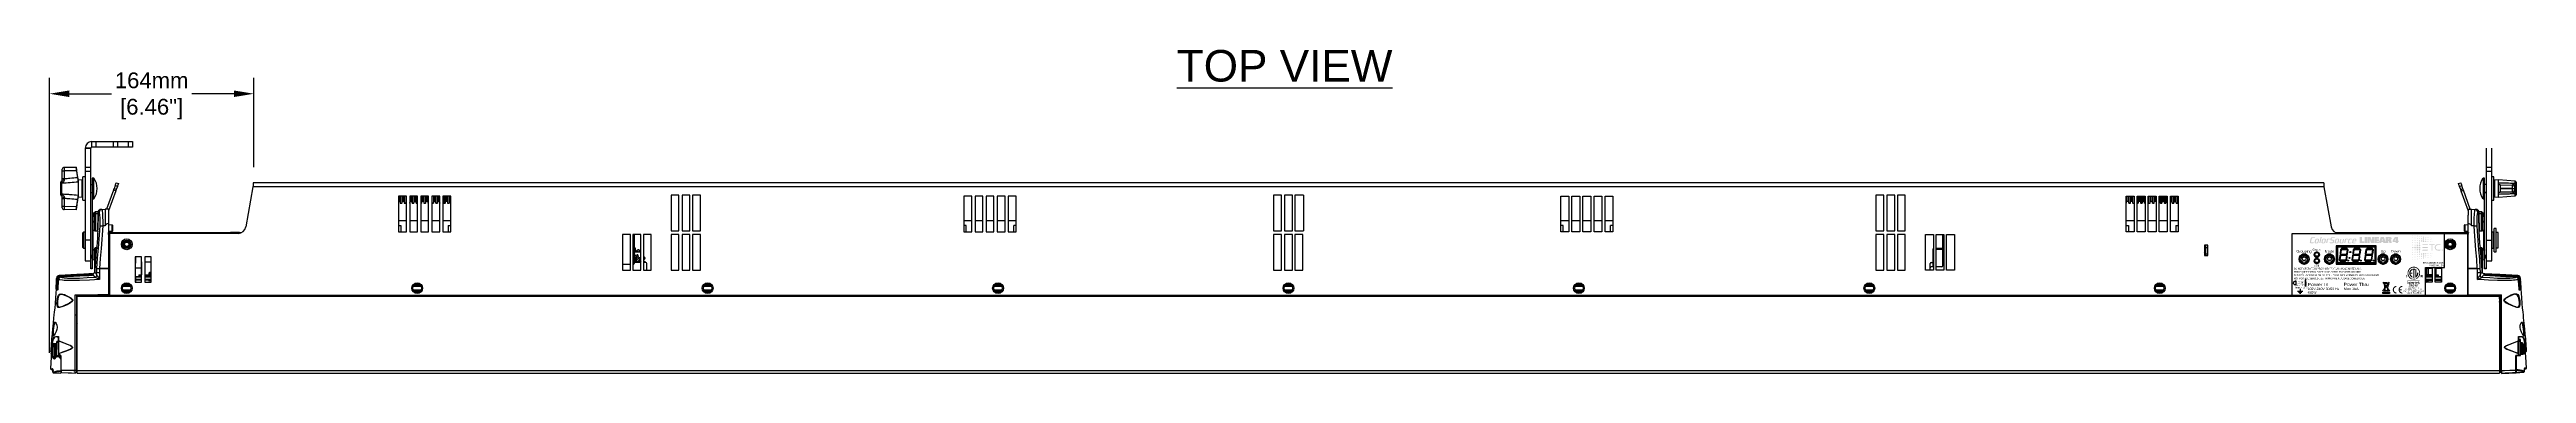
# Model space of a CAD drawing. Header units: inches. Extents: x 2.5 to 102.3, y 2 to 82.2.
# Drawn here: x 2.5 to 80.9, y 21.4 to 31.7 of the extents above; entities that cross this region are included whole.
import ezdxf
from ezdxf.enums import TextEntityAlignment as Align

# ---------------------------------------------------------------- set-up
doc = ezdxf.new("R2010")
doc.units = ezdxf.units.IN
doc.header["$MEASUREMENT"] = 0
for name, color, linetype in [('7414A1202 - CSLINEAR - XLR', 7, 'Continuous'), ('DIM', 1, 'Continuous'), ('LABEL', 2, 'Continuous')]:
    doc.layers.add(name, color=color, linetype=linetype)
doc.styles.add('Arial', font='arial.ttf')
doc.dimstyles.new('ETC EU Metric & ANSI.50 Stacked', dxfattribs={"dimscale": 2.666667, "dimtxt": 0.5, "dimasz": 0.625, "dimexe": 0.5, "dimexo": 0.5, "dimgap": 0.166667, "dimtad": 0, "dimtih": 1, "dimtoh": 1, "dimdec": 0, "dimlfac": 25.4, "dimzin": 4, "dimdsep": 46, "dimtxsty": 'Arial', "dimcen": 0.25, "dimadec": 0, "dimazin": 0, "dimtfac": 0.75, "dimtdec": 0, "dimtofl": 0, "dimtmove": 0, "dimatfit": 3, "dimfxl": 1, "dimtolj": 1, "dimtzin": 0, "dimarcsym": 0})

# ---------------------------------------------------------------- blocks, each defined once
blk = doc.blocks.new('*D8')
at = {"layer": 'Defpoints', "color": 0, "transparency": 16777216}
for p in [(8.948, 30.272), (8.948, 27.448), (2.483, 21.562)]:
    blk.add_point(p, dxfattribs=at)
at = {"layer": 'DIM', "color": 0, "lineweight": -2, "transparency": 16777216}
for p, q in [((2.483, 22.062), (2.483, 30.772)), ((8.948, 27.948), (8.948, 30.772)), ((3.108, 30.272), (4.445, 30.272)), ((8.323, 30.272), (6.987, 30.272))]:
    blk.add_line(p, q, dxfattribs=at)
at = {"layer": 'DIM', "color": 0, "transparency": 16777216}
for points in [[(3.108, 30.376), (3.108, 30.168), (2.483, 30.272)], [(8.323, 30.376), (8.323, 30.168), (8.948, 30.272)]]:
    blk.add_solid(points, dxfattribs=at)
at = {"layer": 'DIM', "color": 0, "transparency": 16777216, "char_height": 0.5, "attachment_point": 5, "style": 'Arial'}
for s, insert in [('\\A1;164mm', (5.716, 30.694)), ('\\A1;[6.46"]', (5.716, 29.785))]:
    blk.add_mtext(s, dxfattribs=dict(at, insert=insert))

msp = doc.modelspace()

# ---------------------------------------------------------------- hatches: boundary and pattern name
at = {"layer": '7414A1202 - CSLINEAR - XLR'}
h = msp.add_hatch(color=2, dxfattribs=at)
h.paths.add_polyline_path([(76.77, 25.571), (76.68, 25.571), (76.68, 25.627), (76.746, 25.735), (76.841, 25.735), (76.841, 25.62), (76.864, 25.62), (76.864, 25.571), (76.841, 25.571), (76.841, 25.539), (76.77, 25.539)])
h.paths.add_polyline_path([(76.771, 25.62), (76.771, 25.687), (76.734, 25.62)], flags=16)
h.paths.add_polyline_path([(76.459, 25.736), (76.575, 25.736), (76.582, 25.736), (76.588, 25.735), (76.594, 25.735), (76.599, 25.734), (76.604, 25.733), (76.609, 25.732), (76.614, 25.73), (76.618, 25.728), (76.622, 25.727), (76.625, 25.724), (76.628, 25.722), (76.631, 25.719), (76.634, 25.716), (76.636, 25.713), (76.638, 25.709), (76.639, 25.705), (76.641, 25.701), (76.641, 25.696), (76.642, 25.691), (76.642, 25.686), (76.642, 25.682), (76.642, 25.679), (76.641, 25.676), (76.641, 25.673), (76.64, 25.67), (76.639, 25.667), (76.638, 25.664), (76.636, 25.661), (76.635, 25.659), (76.633, 25.656), (76.631, 25.654), (76.629, 25.652), (76.627, 25.65), (76.624, 25.648), (76.621, 25.646), (76.618, 25.644), (76.615, 25.643), (76.611, 25.641), (76.607, 25.64), (76.603, 25.639), (76.608, 25.638), (76.613, 25.637), (76.617, 25.636), (76.621, 25.635), (76.625, 25.633), (76.627, 25.631), (76.63, 25.629), (76.632, 25.627), (76.633, 25.625), (76.634, 25.622), (76.635, 25.619), (76.636, 25.616), (76.636, 25.613), (76.637, 25.609), (76.638, 25.605), (76.638, 25.601), (76.639, 25.597), (76.64, 25.592), (76.64, 25.588), (76.641, 25.582), (76.641, 25.577), (76.642, 25.572), (76.643, 25.568), (76.644, 25.563), (76.644, 25.559), (76.645, 25.554), (76.646, 25.55), (76.647, 25.547), (76.648, 25.543), (76.649, 25.539), (76.573, 25.539), (76.572, 25.541), (76.572, 25.543), (76.571, 25.545), (76.571, 25.547), (76.57, 25.549), (76.57, 25.552), (76.569, 25.555), (76.569, 25.558), (76.568, 25.561), (76.568, 25.564), (76.567, 25.567), (76.567, 25.571), (76.566, 25.574), (76.566, 25.577), (76.565, 25.58), (76.565, 25.583), (76.564, 25.586), (76.564, 25.589), (76.564, 25.592), (76.563, 25.595), (76.563, 25.598), (76.562, 25.6), (76.56, 25.602), (76.559, 25.604), (76.557, 25.606), (76.555, 25.607), (76.553, 25.608), (76.55, 25.609), (76.547, 25.609), (76.544, 25.609), (76.535, 25.609), (76.535, 25.539), (76.459, 25.539)])
h.paths.add_polyline_path([(76.542, 25.654), (76.544, 25.654), (76.546, 25.654), (76.548, 25.654), (76.55, 25.655), (76.552, 25.655), (76.554, 25.656), (76.556, 25.656), (76.558, 25.657), (76.559, 25.658), (76.561, 25.658), (76.562, 25.659), (76.563, 25.661), (76.564, 25.662), (76.565, 25.663), (76.566, 25.665), (76.566, 25.666), (76.567, 25.668), (76.567, 25.67), (76.567, 25.672), (76.567, 25.674), (76.567, 25.676), (76.567, 25.678), (76.567, 25.679), (76.566, 25.681), (76.566, 25.682), (76.565, 25.684), (76.564, 25.685), (76.563, 25.686), (76.562, 25.687), (76.561, 25.688), (76.56, 25.688), (76.558, 25.689), (76.557, 25.689), (76.555, 25.69), (76.553, 25.69), (76.551, 25.691), (76.549, 25.691), (76.547, 25.691), (76.545, 25.691), (76.542, 25.691), (76.535, 25.691), (76.535, 25.654)], flags=16)
h.paths.add_polyline_path([(76.3, 25.736), (76.401, 25.736), (76.464, 25.539), (76.383, 25.539), (76.376, 25.571), (76.319, 25.571), (76.311, 25.539), (76.237, 25.539)])
h.paths.add_polyline_path([(76.364, 25.619), (76.349, 25.693), (76.331, 25.619)], flags=16)
h.paths.add_polyline_path([(76.098, 25.736), (76.248, 25.736), (76.248, 25.685), (76.173, 25.685), (76.173, 25.664), (76.242, 25.664), (76.242, 25.612), (76.173, 25.612), (76.173, 25.59), (76.25, 25.59), (76.25, 25.539), (76.098, 25.539)])
h.paths.add_polyline_path([(75.885, 25.736), (75.979, 25.736), (76.02, 25.617), (76.021, 25.736), (76.084, 25.736), (76.084, 25.539), (75.991, 25.539), (75.949, 25.66), (75.948, 25.539), (75.885, 25.539)])
h.paths.add_polyline_path([(75.793, 25.736), (75.871, 25.736), (75.871, 25.539), (75.793, 25.539)])
h.paths.add_polyline_path([(75.63, 25.736), (75.708, 25.736), (75.708, 25.592), (75.78, 25.592), (75.78, 25.539), (75.63, 25.539)])
h.paths.add_polyline_path([(74.823, 25.589), (74.824, 25.594), (74.825, 25.598), (74.826, 25.603), (74.827, 25.607), (74.827, 25.61), (74.828, 25.614), (74.828, 25.617), (74.828, 25.621), (74.827, 25.624), (74.827, 25.626), (74.826, 25.629), (74.824, 25.631), (74.823, 25.634), (74.82, 25.636), (74.817, 25.638), (74.814, 25.64), (74.81, 25.641), (74.806, 25.643), (74.801, 25.644), (74.796, 25.645), (74.792, 25.646), (74.788, 25.647), (74.784, 25.648), (74.781, 25.648), (74.777, 25.649), (74.773, 25.65), (74.769, 25.651), (74.765, 25.651), (74.762, 25.652), (74.758, 25.653), (74.756, 25.653), (74.753, 25.654), (74.751, 25.654), (74.75, 25.655), (74.748, 25.655), (74.747, 25.656), (74.746, 25.657), (74.745, 25.658), (74.744, 25.659), (74.744, 25.659), (74.743, 25.66), (74.743, 25.662), (74.743, 25.663), (74.743, 25.664), (74.743, 25.666), (74.744, 25.668), (74.744, 25.67), (74.744, 25.672), (74.745, 25.675), (74.746, 25.677), (74.746, 25.681), (74.747, 25.684), (74.748, 25.686), (74.749, 25.689), (74.75, 25.691), (74.752, 25.693), (74.753, 25.695), (74.755, 25.696), (74.756, 25.697), (74.758, 25.698), (74.76, 25.699), (74.762, 25.7), (74.765, 25.7), (74.768, 25.7), (74.771, 25.701), (74.774, 25.701), (74.778, 25.701), (74.782, 25.701), (74.787, 25.701), (74.791, 25.701), (74.796, 25.701), (74.8, 25.701), (74.805, 25.701), (74.809, 25.701), (74.812, 25.701), (74.816, 25.7), (74.819, 25.7), (74.823, 25.7), (74.826, 25.7), (74.828, 25.7), (74.831, 25.699), (74.833, 25.699), (74.835, 25.699), (74.837, 25.699), (74.838, 25.698), (74.839, 25.698), (74.84, 25.698), (74.841, 25.698), (74.842, 25.698), (74.842, 25.698), (74.842, 25.7), (74.843, 25.703), (74.843, 25.705), (74.844, 25.707), (74.844, 25.71), (74.845, 25.712), (74.846, 25.714), (74.846, 25.717), (74.847, 25.719), (74.847, 25.722), (74.847, 25.722), (74.846, 25.722), (74.846, 25.722), (74.844, 25.722), (74.843, 25.722), (74.841, 25.723), (74.839, 25.723), (74.836, 25.724), (74.834, 25.724), (74.83, 25.724), (74.827, 25.725), (74.823, 25.725), (74.819, 25.726), (74.815, 25.726), (74.81, 25.726), (74.805, 25.727), (74.8, 25.727), (74.795, 25.727), (74.789, 25.727), (74.783, 25.727), (74.778, 25.728), (74.772, 25.728), (74.767, 25.727), (74.762, 25.727), (74.757, 25.726), (74.753, 25.725), (74.748, 25.724), (74.744, 25.723), (74.739, 25.721), (74.735, 25.72), (74.731, 25.718), (74.728, 25.715), (74.724, 25.712), (74.721, 25.709), (74.718, 25.705), (74.715, 25.7), (74.713, 25.695), (74.711, 25.689), (74.709, 25.683), (74.707, 25.677), (74.706, 25.673), (74.705, 25.669), (74.704, 25.665), (74.703, 25.661), (74.703, 25.658), (74.703, 25.655), (74.703, 25.652), (74.703, 25.649), (74.704, 25.646), (74.704, 25.643), (74.705, 25.641), (74.706, 25.638), (74.708, 25.636), (74.711, 25.634), (74.714, 25.632), (74.717, 25.63), (74.721, 25.628), (74.725, 25.627), (74.73, 25.626), (74.735, 25.624), (74.739, 25.624), (74.743, 25.623), (74.747, 25.622), (74.75, 25.621), (74.754, 25.62), (74.758, 25.62), (74.762, 25.619), (74.765, 25.618), (74.769, 25.617), (74.773, 25.617), (74.775, 25.616), (74.778, 25.616), (74.779, 25.615), (74.781, 25.615), (74.783, 25.614), (74.784, 25.613), (74.785, 25.612), (74.786, 25.611), (74.787, 25.611), (74.787, 25.61), (74.787, 25.609), (74.788, 25.607), (74.788, 25.606), (74.787, 25.604), (74.787, 25.602), (74.787, 25.6), (74.787, 25.598), (74.786, 25.595), (74.785, 25.592), (74.785, 25.589), (74.784, 25.585), (74.783, 25.582), (74.782, 25.579), (74.781, 25.576), (74.779, 25.573), (74.778, 25.571), (74.776, 25.569), (74.775, 25.568), (74.773, 25.566), (74.771, 25.565), (74.769, 25.564), (74.766, 25.564), (74.764, 25.563), (74.761, 25.563), (74.757, 25.562), (74.753, 25.562), (74.749, 25.562), (74.744, 25.562), (74.74, 25.562), (74.734, 25.562), (74.729, 25.562), (74.725, 25.562), (74.72, 25.562), (74.716, 25.562), (74.712, 25.562), (74.708, 25.562), (74.704, 25.562), (74.701, 25.563), (74.698, 25.563), (74.695, 25.563), (74.692, 25.563), (74.69, 25.564), (74.687, 25.564), (74.686, 25.564), (74.684, 25.564), (74.683, 25.564), (74.682, 25.564), (74.681, 25.565), (74.681, 25.565), (74.68, 25.565), (74.68, 25.562), (74.679, 25.56), (74.679, 25.558), (74.678, 25.555), (74.678, 25.553), (74.677, 25.55), (74.677, 25.548), (74.676, 25.546), (74.675, 25.543), (74.675, 25.541), (74.675, 25.541), (74.676, 25.541), (74.677, 25.541), (74.678, 25.54), (74.679, 25.54), (74.681, 25.54), (74.684, 25.54), (74.686, 25.539), (74.689, 25.539), (74.693, 25.538), (74.696, 25.538), (74.7, 25.537), (74.704, 25.537), (74.709, 25.537), (74.714, 25.536), (74.719, 25.536), (74.724, 25.536), (74.73, 25.536), (74.736, 25.536), (74.742, 25.535), (74.749, 25.535), (74.756, 25.535), (74.762, 25.536), (74.768, 25.536), (74.773, 25.537), (74.778, 25.538), (74.783, 25.539), (74.788, 25.54), (74.792, 25.542), (74.796, 25.543), (74.8, 25.546), (74.803, 25.548), (74.806, 25.551), (74.809, 25.555), (74.812, 25.56), (74.815, 25.564), (74.817, 25.57), (74.819, 25.576), (74.821, 25.582)])
h.paths.add_polyline_path([(74.941, 25.605), (74.94, 25.598), (74.939, 25.592), (74.937, 25.587), (74.936, 25.582), (74.935, 25.578), (74.933, 25.574), (74.932, 25.57), (74.931, 25.568), (74.929, 25.565), (74.928, 25.564), (74.927, 25.562), (74.925, 25.561), (74.923, 25.56), (74.921, 25.559), (74.919, 25.559), (74.916, 25.558), (74.913, 25.558), (74.91, 25.558), (74.907, 25.558), (74.903, 25.558), (74.901, 25.558), (74.897, 25.558), (74.894, 25.558), (74.891, 25.558), (74.888, 25.558), (74.886, 25.559), (74.884, 25.559), (74.882, 25.56), (74.88, 25.561), (74.879, 25.562), (74.879, 25.564), (74.878, 25.565), (74.878, 25.568), (74.878, 25.57), (74.878, 25.574), (74.879, 25.578), (74.88, 25.582), (74.88, 25.587), (74.882, 25.592), (74.883, 25.598), (74.885, 25.605), (74.885, 25.605), (74.885, 25.605), (74.885, 25.605), (74.885, 25.606), (74.885, 25.606), (74.885, 25.606), (74.885, 25.606), (74.885, 25.607), (74.885, 25.607), (74.885, 25.607), (74.887, 25.614), (74.888, 25.62), (74.89, 25.626), (74.891, 25.631), (74.892, 25.635), (74.894, 25.639), (74.895, 25.643), (74.896, 25.646), (74.898, 25.648), (74.899, 25.65), (74.901, 25.651), (74.902, 25.653), (74.904, 25.654), (74.906, 25.655), (74.908, 25.655), (74.911, 25.656), (74.914, 25.656), (74.917, 25.656), (74.92, 25.656), (74.924, 25.656), (74.926, 25.656), (74.929, 25.656), (74.933, 25.656), (74.936, 25.656), (74.938, 25.656), (74.941, 25.655), (74.943, 25.655), (74.944, 25.654), (74.946, 25.653), (74.947, 25.651), (74.948, 25.65), (74.948, 25.648), (74.948, 25.646), (74.948, 25.643), (74.948, 25.639), (74.948, 25.635), (74.947, 25.631), (74.946, 25.626), (74.945, 25.62), (74.943, 25.614), (74.942, 25.607), (74.942, 25.607), (74.942, 25.607), (74.942, 25.606), (74.942, 25.606), (74.942, 25.606), (74.942, 25.606), (74.941, 25.605), (74.941, 25.605), (74.941, 25.605)], flags=16)
h.paths.add_polyline_path([(74.977, 25.606), (74.979, 25.615), (74.98, 25.623), (74.982, 25.631), (74.983, 25.638), (74.983, 25.644), (74.983, 25.65), (74.983, 25.655), (74.982, 25.659), (74.981, 25.663), (74.979, 25.666), (74.977, 25.669), (74.975, 25.671), (74.971, 25.673), (74.967, 25.675), (74.963, 25.676), (74.957, 25.677), (74.951, 25.678), (74.945, 25.678), (74.938, 25.679), (74.93, 25.678), (74.922, 25.679), (74.915, 25.678), (74.908, 25.678), (74.902, 25.677), (74.896, 25.676), (74.891, 25.675), (74.886, 25.673), (74.882, 25.671), (74.878, 25.669), (74.875, 25.666), (74.872, 25.663), (74.869, 25.659), (74.866, 25.655), (74.863, 25.65), (74.861, 25.644), (74.858, 25.638), (74.856, 25.631), (74.854, 25.623), (74.852, 25.615), (74.85, 25.606), (74.848, 25.597), (74.846, 25.589), (74.845, 25.582), (74.844, 25.575), (74.843, 25.569), (74.843, 25.563), (74.843, 25.559), (74.844, 25.554), (74.845, 25.551), (74.846, 25.548), (74.848, 25.545), (74.851, 25.543), (74.854, 25.541), (74.858, 25.539), (74.863, 25.538), (74.868, 25.537), (74.874, 25.536), (74.881, 25.535), (74.889, 25.535), (74.897, 25.535), (74.905, 25.535), (74.913, 25.535), (74.92, 25.536), (74.926, 25.537), (74.932, 25.538), (74.937, 25.539), (74.942, 25.541), (74.947, 25.543), (74.95, 25.545), (74.953, 25.548), (74.956, 25.551), (74.959, 25.554), (74.961, 25.559), (74.964, 25.563), (74.966, 25.569), (74.969, 25.575), (74.971, 25.582), (74.973, 25.589), (74.975, 25.597)])
h.paths.add_polyline_path([(75.111, 25.541), (75.114, 25.554), (75.117, 25.568), (75.12, 25.581), (75.123, 25.594), (75.126, 25.608), (75.13, 25.621), (75.133, 25.635), (75.136, 25.648), (75.139, 25.661), (75.142, 25.675), (75.108, 25.675), (75.105, 25.663), (75.103, 25.652), (75.1, 25.64), (75.097, 25.629), (75.095, 25.617), (75.092, 25.606), (75.09, 25.594), (75.087, 25.583), (75.084, 25.571), (75.082, 25.56), (75.081, 25.559), (75.081, 25.559), (75.081, 25.559), (75.08, 25.559), (75.08, 25.559), (75.079, 25.559), (75.078, 25.559), (75.077, 25.559), (75.076, 25.559), (75.074, 25.559), (75.073, 25.559), (75.071, 25.558), (75.069, 25.558), (75.067, 25.558), (75.065, 25.558), (75.063, 25.558), (75.061, 25.558), (75.059, 25.558), (75.056, 25.558), (75.054, 25.558), (75.051, 25.558), (75.048, 25.558), (75.046, 25.558), (75.043, 25.558), (75.041, 25.558), (75.039, 25.559), (75.037, 25.559), (75.036, 25.56), (75.035, 25.56), (75.033, 25.561), (75.033, 25.562), (75.032, 25.563), (75.031, 25.565), (75.031, 25.567), (75.031, 25.569), (75.031, 25.571), (75.031, 25.574), (75.032, 25.577), (75.032, 25.58), (75.033, 25.584), (75.035, 25.593), (75.037, 25.602), (75.039, 25.611), (75.041, 25.62), (75.043, 25.629), (75.046, 25.638), (75.048, 25.647), (75.05, 25.656), (75.052, 25.666), (75.054, 25.675), (75.02, 25.675), (75.018, 25.666), (75.016, 25.656), (75.014, 25.647), (75.012, 25.638), (75.01, 25.629), (75.008, 25.62), (75.005, 25.611), (75.003, 25.602), (75.001, 25.593), (74.999, 25.584), (74.998, 25.577), (74.997, 25.572), (74.996, 25.567), (74.996, 25.562), (74.996, 25.558), (74.997, 25.554), (74.998, 25.55), (74.999, 25.547), (75.001, 25.545), (75.003, 25.543), (75.005, 25.541), (75.008, 25.54), (75.012, 25.539), (75.016, 25.538), (75.02, 25.537), (75.025, 25.536), (75.03, 25.536), (75.036, 25.535), (75.042, 25.535), (75.049, 25.535), (75.054, 25.536), (75.06, 25.536), (75.065, 25.536), (75.07, 25.536), (75.075, 25.536), (75.079, 25.537), (75.083, 25.537), (75.087, 25.537), (75.091, 25.538), (75.094, 25.538), (75.097, 25.539), (75.1, 25.539), (75.103, 25.54), (75.105, 25.54), (75.107, 25.54), (75.108, 25.54), (75.109, 25.541), (75.11, 25.541), (75.111, 25.541)])
h.paths.add_polyline_path([(75.259, 25.654), (75.259, 25.656), (75.259, 25.658), (75.26, 25.66), (75.26, 25.661), (75.261, 25.663), (75.261, 25.665), (75.262, 25.667), (75.262, 25.669), (75.262, 25.671), (75.263, 25.673), (75.263, 25.673), (75.262, 25.673), (75.262, 25.673), (75.261, 25.673), (75.26, 25.674), (75.259, 25.674), (75.257, 25.674), (75.255, 25.675), (75.253, 25.675), (75.251, 25.676), (75.249, 25.676), (75.246, 25.677), (75.243, 25.677), (75.24, 25.677), (75.237, 25.678), (75.234, 25.678), (75.23, 25.678), (75.226, 25.678), (75.223, 25.678), (75.218, 25.678), (75.214, 25.678), (75.21, 25.678), (75.206, 25.678), (75.203, 25.678), (75.199, 25.678), (75.196, 25.677), (75.193, 25.677), (75.19, 25.677), (75.187, 25.676), (75.185, 25.676), (75.182, 25.675), (75.18, 25.675), (75.178, 25.674), (75.176, 25.674), (75.175, 25.674), (75.174, 25.673), (75.173, 25.673), (75.172, 25.673), (75.172, 25.673), (75.172, 25.673), (75.169, 25.66), (75.166, 25.646), (75.162, 25.633), (75.159, 25.619), (75.156, 25.606), (75.153, 25.593), (75.15, 25.579), (75.147, 25.566), (75.144, 25.553), (75.141, 25.539), (75.175, 25.539), (75.177, 25.551), (75.18, 25.562), (75.183, 25.574), (75.185, 25.585), (75.188, 25.597), (75.191, 25.608), (75.193, 25.62), (75.196, 25.632), (75.199, 25.643), (75.201, 25.655), (75.201, 25.655), (75.202, 25.655), (75.202, 25.655), (75.202, 25.655), (75.203, 25.655), (75.204, 25.655), (75.205, 25.655), (75.206, 25.655), (75.207, 25.655), (75.208, 25.655), (75.21, 25.655), (75.211, 25.656), (75.213, 25.656), (75.214, 25.656), (75.216, 25.656), (75.218, 25.656), (75.22, 25.656), (75.222, 25.656), (75.225, 25.656), (75.227, 25.656), (75.23, 25.656), (75.233, 25.656), (75.235, 25.656), (75.238, 25.656), (75.24, 25.656), (75.242, 25.656), (75.244, 25.655), (75.246, 25.655), (75.248, 25.655), (75.25, 25.655), (75.252, 25.655), (75.253, 25.655), (75.254, 25.654), (75.255, 25.654), (75.256, 25.654), (75.257, 25.654), (75.258, 25.654), (75.258, 25.654), (75.258, 25.654)])
h.paths.add_polyline_path([(75.363, 25.541), (75.363, 25.543), (75.364, 25.545), (75.364, 25.547), (75.365, 25.549), (75.365, 25.551), (75.366, 25.553), (75.366, 25.555), (75.366, 25.557), (75.367, 25.558), (75.367, 25.56), (75.367, 25.56), (75.366, 25.56), (75.365, 25.56), (75.364, 25.56), (75.362, 25.56), (75.361, 25.56), (75.358, 25.56), (75.356, 25.559), (75.353, 25.559), (75.35, 25.559), (75.347, 25.559), (75.344, 25.558), (75.34, 25.558), (75.337, 25.558), (75.334, 25.558), (75.33, 25.558), (75.327, 25.558), (75.323, 25.558), (75.32, 25.558), (75.316, 25.558), (75.312, 25.558), (75.309, 25.558), (75.306, 25.558), (75.303, 25.558), (75.3, 25.559), (75.298, 25.56), (75.296, 25.561), (75.295, 25.562), (75.294, 25.563), (75.293, 25.564), (75.293, 25.566), (75.293, 25.568), (75.293, 25.571), (75.293, 25.574), (75.293, 25.578), (75.294, 25.583), (75.295, 25.587), (75.296, 25.593), (75.298, 25.599), (75.299, 25.605), (75.301, 25.612), (75.302, 25.619), (75.304, 25.625), (75.305, 25.63), (75.306, 25.635), (75.308, 25.639), (75.309, 25.642), (75.311, 25.645), (75.312, 25.648), (75.313, 25.649), (75.315, 25.651), (75.316, 25.652), (75.318, 25.653), (75.32, 25.654), (75.323, 25.655), (75.325, 25.656), (75.328, 25.656), (75.331, 25.656), (75.335, 25.656), (75.338, 25.656), (75.342, 25.656), (75.345, 25.656), (75.349, 25.656), (75.352, 25.656), (75.355, 25.656), (75.359, 25.656), (75.362, 25.656), (75.365, 25.655), (75.368, 25.655), (75.371, 25.655), (75.374, 25.655), (75.377, 25.655), (75.379, 25.654), (75.381, 25.654), (75.383, 25.654), (75.384, 25.654), (75.386, 25.654), (75.387, 25.654), (75.387, 25.654), (75.388, 25.654), (75.388, 25.656), (75.388, 25.658), (75.389, 25.66), (75.389, 25.661), (75.39, 25.663), (75.39, 25.665), (75.391, 25.667), (75.391, 25.669), (75.391, 25.671), (75.392, 25.673), (75.392, 25.673), (75.391, 25.673), (75.391, 25.673), (75.39, 25.674), (75.388, 25.674), (75.387, 25.674), (75.385, 25.674), (75.383, 25.675), (75.38, 25.675), (75.377, 25.676), (75.374, 25.676), (75.371, 25.677), (75.368, 25.677), (75.364, 25.677), (75.36, 25.678), (75.356, 25.678), (75.352, 25.678), (75.347, 25.678), (75.342, 25.678), (75.337, 25.678), (75.33, 25.678), (75.324, 25.678), (75.318, 25.678), (75.312, 25.677), (75.307, 25.676), (75.302, 25.674), (75.298, 25.672), (75.294, 25.67), (75.29, 25.667), (75.287, 25.665), (75.285, 25.661), (75.282, 25.658), (75.279, 25.653), (75.277, 25.648), (75.275, 25.642), (75.272, 25.636), (75.27, 25.63), (75.268, 25.622), (75.266, 25.614), (75.264, 25.606), (75.262, 25.598), (75.26, 25.59), (75.259, 25.583), (75.258, 25.577), (75.258, 25.571), (75.257, 25.565), (75.257, 25.56), (75.258, 25.556), (75.258, 25.552), (75.26, 25.549), (75.261, 25.546), (75.263, 25.544), (75.266, 25.542), (75.27, 25.54), (75.274, 25.538), (75.279, 25.537), (75.284, 25.536), (75.29, 25.536), (75.297, 25.535), (75.304, 25.535), (75.31, 25.536), (75.315, 25.536), (75.319, 25.536), (75.324, 25.536), (75.328, 25.536), (75.333, 25.537), (75.336, 25.537), (75.34, 25.537), (75.344, 25.538), (75.347, 25.538), (75.35, 25.539), (75.352, 25.539), (75.355, 25.539), (75.357, 25.54), (75.359, 25.54), (75.36, 25.54), (75.361, 25.541), (75.362, 25.541), (75.363, 25.541)])
h.paths.add_polyline_path([(75.493, 25.617), (75.436, 25.617), (75.437, 25.622), (75.439, 25.628), (75.44, 25.632), (75.441, 25.636), (75.442, 25.64), (75.444, 25.643), (75.445, 25.646), (75.446, 25.649), (75.447, 25.651), (75.449, 25.652), (75.45, 25.653), (75.452, 25.654), (75.454, 25.655), (75.456, 25.656), (75.458, 25.657), (75.461, 25.657), (75.464, 25.657), (75.467, 25.657), (75.47, 25.657), (75.474, 25.657), (75.477, 25.657), (75.481, 25.657), (75.484, 25.657), (75.487, 25.657), (75.489, 25.657), (75.491, 25.656), (75.493, 25.655), (75.494, 25.654), (75.496, 25.653), (75.496, 25.652), (75.497, 25.651), (75.498, 25.649), (75.498, 25.646), (75.498, 25.643), (75.497, 25.64), (75.497, 25.636), (75.496, 25.632), (75.495, 25.628), (75.494, 25.622)], flags=16)
h.paths.add_polyline_path([(75.523, 25.597), (75.523, 25.598), (75.524, 25.599), (75.524, 25.599), (75.524, 25.6), (75.524, 25.601), (75.524, 25.602), (75.525, 25.603), (75.525, 25.603), (75.525, 25.604), (75.525, 25.605), (75.527, 25.614), (75.529, 25.622), (75.53, 25.63), (75.531, 25.637), (75.532, 25.644), (75.532, 25.649), (75.532, 25.654), (75.531, 25.659), (75.53, 25.663), (75.528, 25.666), (75.526, 25.668), (75.523, 25.671), (75.52, 25.673), (75.516, 25.675), (75.511, 25.676), (75.506, 25.677), (75.5, 25.678), (75.494, 25.678), (75.486, 25.679), (75.479, 25.678), (75.471, 25.679), (75.464, 25.678), (75.457, 25.678), (75.451, 25.677), (75.445, 25.676), (75.44, 25.675), (75.435, 25.673), (75.43, 25.671), (75.427, 25.668), (75.423, 25.666), (75.42, 25.663), (75.417, 25.659), (75.415, 25.654), (75.412, 25.649), (75.409, 25.644), (75.407, 25.637), (75.405, 25.63), (75.402, 25.622), (75.4, 25.614), (75.398, 25.605), (75.396, 25.596), (75.395, 25.589), (75.393, 25.581), (75.392, 25.575), (75.392, 25.569), (75.392, 25.563), (75.392, 25.558), (75.392, 25.554), (75.393, 25.551), (75.395, 25.548), (75.397, 25.545), (75.399, 25.543), (75.403, 25.541), (75.406, 25.539), (75.411, 25.538), (75.416, 25.537), (75.422, 25.536), (75.428, 25.535), (75.436, 25.535), (75.443, 25.535), (75.449, 25.536), (75.454, 25.536), (75.46, 25.536), (75.465, 25.536), (75.469, 25.536), (75.474, 25.537), (75.478, 25.537), (75.482, 25.537), (75.486, 25.538), (75.489, 25.538), (75.492, 25.539), (75.495, 25.539), (75.498, 25.54), (75.5, 25.54), (75.502, 25.54), (75.503, 25.54), (75.505, 25.541), (75.506, 25.541), (75.506, 25.541), (75.506, 25.541), (75.507, 25.543), (75.507, 25.545), (75.508, 25.547), (75.508, 25.548), (75.508, 25.55), (75.509, 25.552), (75.509, 25.554), (75.51, 25.556), (75.51, 25.558), (75.511, 25.56), (75.51, 25.56), (75.51, 25.559), (75.509, 25.559), (75.508, 25.559), (75.506, 25.559), (75.504, 25.559), (75.502, 25.559), (75.5, 25.558), (75.497, 25.558), (75.494, 25.558), (75.491, 25.558), (75.487, 25.557), (75.484, 25.557), (75.48, 25.557), (75.476, 25.557), (75.471, 25.557), (75.467, 25.557), (75.462, 25.557), (75.457, 25.557), (75.452, 25.557), (75.448, 25.556), (75.444, 25.557), (75.441, 25.557), (75.438, 25.557), (75.435, 25.557), (75.433, 25.558), (75.431, 25.559), (75.43, 25.56), (75.428, 25.561), (75.427, 25.562), (75.427, 25.564), (75.427, 25.566), (75.426, 25.568), (75.427, 25.571), (75.427, 25.574), (75.427, 25.578), (75.428, 25.582), (75.429, 25.587), (75.43, 25.592), (75.432, 25.597)])
h.paths.add_polyline_path([(74.178, 25.541), (74.178, 25.544), (74.179, 25.546), (74.179, 25.549), (74.18, 25.551), (74.181, 25.554), (74.181, 25.556), (74.182, 25.559), (74.182, 25.561), (74.183, 25.564), (74.184, 25.567), (74.183, 25.567), (74.182, 25.566), (74.181, 25.566), (74.18, 25.566), (74.178, 25.566), (74.176, 25.566), (74.173, 25.566), (74.17, 25.566), (74.167, 25.565), (74.164, 25.565), (74.16, 25.565), (74.156, 25.565), (74.152, 25.565), (74.148, 25.564), (74.144, 25.564), (74.14, 25.564), (74.136, 25.564), (74.131, 25.564), (74.127, 25.564), (74.123, 25.564), (74.118, 25.564), (74.114, 25.564), (74.11, 25.564), (74.106, 25.565), (74.103, 25.566), (74.101, 25.567), (74.098, 25.568), (74.097, 25.569), (74.095, 25.571), (74.094, 25.573), (74.094, 25.575), (74.094, 25.578), (74.094, 25.582), (74.094, 25.586), (74.095, 25.591), (74.096, 25.597), (74.097, 25.604), (74.099, 25.611), (74.1, 25.619), (74.103, 25.628), (74.105, 25.638), (74.107, 25.646), (74.109, 25.655), (74.111, 25.662), (74.113, 25.668), (74.115, 25.674), (74.117, 25.679), (74.119, 25.683), (74.12, 25.687), (74.122, 25.689), (74.124, 25.691), (74.126, 25.693), (74.129, 25.695), (74.131, 25.696), (74.134, 25.697), (74.138, 25.698), (74.141, 25.698), (74.145, 25.699), (74.149, 25.699), (74.153, 25.699), (74.158, 25.699), (74.162, 25.699), (74.166, 25.699), (74.17, 25.699), (74.174, 25.699), (74.178, 25.698), (74.182, 25.698), (74.186, 25.698), (74.189, 25.698), (74.193, 25.698), (74.196, 25.697), (74.199, 25.697), (74.202, 25.697), (74.204, 25.697), (74.207, 25.697), (74.208, 25.697), (74.21, 25.696), (74.211, 25.696), (74.211, 25.696), (74.212, 25.696), (74.212, 25.699), (74.213, 25.701), (74.214, 25.704), (74.214, 25.706), (74.215, 25.709), (74.215, 25.711), (74.216, 25.714), (74.217, 25.716), (74.217, 25.719), (74.218, 25.722), (74.217, 25.722), (74.217, 25.722), (74.216, 25.722), (74.215, 25.722), (74.213, 25.722), (74.211, 25.723), (74.209, 25.723), (74.207, 25.724), (74.204, 25.724), (74.201, 25.724), (74.197, 25.725), (74.193, 25.725), (74.189, 25.726), (74.185, 25.726), (74.18, 25.726), (74.175, 25.727), (74.17, 25.727), (74.165, 25.727), (74.159, 25.727), (74.153, 25.727), (74.145, 25.727), (74.137, 25.727), (74.13, 25.726), (74.123, 25.725), (74.117, 25.724), (74.111, 25.721), (74.106, 25.719), (74.102, 25.716), (74.097, 25.713), (74.094, 25.709), (74.09, 25.704), (74.087, 25.699), (74.084, 25.693), (74.081, 25.686), (74.078, 25.679), (74.075, 25.67), (74.072, 25.661), (74.069, 25.651), (74.067, 25.64), (74.064, 25.628), (74.061, 25.617), (74.059, 25.607), (74.057, 25.598), (74.056, 25.589), (74.055, 25.581), (74.054, 25.574), (74.054, 25.568), (74.054, 25.562), (74.055, 25.557), (74.056, 25.553), (74.058, 25.549), (74.061, 25.546), (74.064, 25.543), (74.068, 25.541), (74.073, 25.539), (74.079, 25.538), (74.085, 25.536), (74.093, 25.536), (74.101, 25.535), (74.11, 25.535), (74.116, 25.536), (74.122, 25.536), (74.127, 25.536), (74.132, 25.536), (74.138, 25.536), (74.142, 25.537), (74.147, 25.537), (74.151, 25.537), (74.155, 25.538), (74.159, 25.538), (74.162, 25.539), (74.166, 25.539), (74.168, 25.54), (74.171, 25.54), (74.173, 25.54), (74.174, 25.54), (74.176, 25.541), (74.177, 25.541), (74.177, 25.541)])
h.paths.add_polyline_path([(74.305, 25.605), (74.303, 25.598), (74.302, 25.592), (74.301, 25.587), (74.299, 25.582), (74.298, 25.578), (74.297, 25.574), (74.295, 25.57), (74.294, 25.568), (74.293, 25.565), (74.292, 25.564), (74.29, 25.562), (74.289, 25.561), (74.287, 25.56), (74.285, 25.559), (74.282, 25.559), (74.28, 25.558), (74.277, 25.558), (74.274, 25.558), (74.27, 25.558), (74.266, 25.558), (74.264, 25.558), (74.261, 25.558), (74.257, 25.558), (74.254, 25.558), (74.251, 25.558), (74.249, 25.559), (74.247, 25.559), (74.245, 25.56), (74.244, 25.561), (74.243, 25.562), (74.242, 25.564), (74.242, 25.565), (74.241, 25.568), (74.241, 25.57), (74.242, 25.574), (74.242, 25.578), (74.243, 25.582), (74.244, 25.587), (74.245, 25.592), (74.246, 25.598), (74.248, 25.605), (74.248, 25.605), (74.248, 25.605), (74.248, 25.605), (74.248, 25.606), (74.248, 25.606), (74.248, 25.606), (74.248, 25.606), (74.248, 25.607), (74.248, 25.607), (74.249, 25.607), (74.25, 25.614), (74.251, 25.62), (74.253, 25.626), (74.254, 25.631), (74.256, 25.635), (74.257, 25.639), (74.258, 25.643), (74.26, 25.646), (74.261, 25.648), (74.262, 25.65), (74.264, 25.651), (74.266, 25.653), (74.267, 25.654), (74.27, 25.655), (74.272, 25.655), (74.274, 25.656), (74.277, 25.656), (74.28, 25.656), (74.283, 25.656), (74.287, 25.656), (74.289, 25.656), (74.293, 25.656), (74.296, 25.656), (74.299, 25.656), (74.302, 25.656), (74.304, 25.655), (74.306, 25.655), (74.308, 25.654), (74.309, 25.653), (74.31, 25.651), (74.311, 25.65), (74.311, 25.648), (74.312, 25.646), (74.312, 25.643), (74.311, 25.639), (74.311, 25.635), (74.31, 25.631), (74.309, 25.626), (74.308, 25.62), (74.307, 25.614), (74.305, 25.607), (74.305, 25.607), (74.305, 25.607), (74.305, 25.606), (74.305, 25.606), (74.305, 25.606), (74.305, 25.606), (74.305, 25.605), (74.305, 25.605), (74.305, 25.605)], flags=16)
h.paths.add_polyline_path([(74.34, 25.606), (74.342, 25.615), (74.344, 25.623), (74.345, 25.631), (74.346, 25.638), (74.347, 25.644), (74.347, 25.65), (74.346, 25.655), (74.346, 25.659), (74.344, 25.663), (74.343, 25.666), (74.341, 25.669), (74.338, 25.671), (74.335, 25.673), (74.331, 25.675), (74.326, 25.676), (74.321, 25.677), (74.315, 25.678), (74.308, 25.678), (74.301, 25.679), (74.293, 25.678), (74.285, 25.679), (74.278, 25.678), (74.271, 25.678), (74.265, 25.677), (74.259, 25.676), (74.254, 25.675), (74.249, 25.673), (74.245, 25.671), (74.241, 25.669), (74.238, 25.666), (74.235, 25.663), (74.232, 25.659), (74.229, 25.655), (74.227, 25.65), (74.224, 25.644), (74.222, 25.638), (74.219, 25.631), (74.217, 25.623), (74.215, 25.615), (74.213, 25.606), (74.211, 25.597), (74.209, 25.589), (74.208, 25.582), (74.207, 25.575), (74.206, 25.569), (74.206, 25.563), (74.206, 25.559), (74.207, 25.554), (74.208, 25.551), (74.209, 25.548), (74.211, 25.545), (74.214, 25.543), (74.217, 25.541), (74.221, 25.539), (74.226, 25.538), (74.232, 25.537), (74.238, 25.536), (74.244, 25.535), (74.252, 25.535), (74.26, 25.535), (74.268, 25.535), (74.276, 25.535), (74.283, 25.536), (74.289, 25.537), (74.295, 25.538), (74.301, 25.539), (74.306, 25.541), (74.31, 25.543), (74.314, 25.545), (74.317, 25.548), (74.32, 25.551), (74.322, 25.554), (74.325, 25.559), (74.327, 25.563), (74.33, 25.569), (74.332, 25.575), (74.334, 25.582), (74.336, 25.589), (74.338, 25.597)])
h.paths.add_polyline_path([(74.386, 25.539), (74.432, 25.736), (74.398, 25.736), (74.352, 25.539)])
h.paths.add_polyline_path([(74.521, 25.605), (74.519, 25.598), (74.518, 25.592), (74.517, 25.587), (74.515, 25.582), (74.514, 25.578), (74.513, 25.574), (74.511, 25.57), (74.51, 25.568), (74.509, 25.565), (74.508, 25.564), (74.506, 25.562), (74.505, 25.561), (74.503, 25.56), (74.501, 25.559), (74.498, 25.559), (74.496, 25.558), (74.493, 25.558), (74.49, 25.558), (74.486, 25.558), (74.482, 25.558), (74.48, 25.558), (74.477, 25.558), (74.473, 25.558), (74.47, 25.558), (74.467, 25.558), (74.465, 25.559), (74.463, 25.559), (74.461, 25.56), (74.46, 25.561), (74.459, 25.562), (74.458, 25.564), (74.458, 25.565), (74.457, 25.568), (74.457, 25.57), (74.458, 25.574), (74.458, 25.578), (74.459, 25.582), (74.46, 25.587), (74.461, 25.592), (74.462, 25.598), (74.464, 25.605), (74.464, 25.605), (74.464, 25.605), (74.464, 25.605), (74.464, 25.606), (74.464, 25.606), (74.464, 25.606), (74.464, 25.606), (74.464, 25.607), (74.464, 25.607), (74.465, 25.607), (74.466, 25.614), (74.467, 25.62), (74.469, 25.626), (74.47, 25.631), (74.472, 25.635), (74.473, 25.639), (74.474, 25.643), (74.476, 25.646), (74.477, 25.648), (74.478, 25.65), (74.48, 25.651), (74.482, 25.653), (74.483, 25.654), (74.486, 25.655), (74.488, 25.655), (74.49, 25.656), (74.493, 25.656), (74.496, 25.656), (74.499, 25.656), (74.503, 25.656), (74.505, 25.656), (74.509, 25.656), (74.512, 25.656), (74.515, 25.656), (74.518, 25.656), (74.52, 25.655), (74.522, 25.655), (74.524, 25.654), (74.525, 25.653), (74.526, 25.651), (74.527, 25.65), (74.527, 25.648), (74.528, 25.646), (74.528, 25.643), (74.527, 25.639), (74.527, 25.635), (74.526, 25.631), (74.525, 25.626), (74.524, 25.62), (74.523, 25.614), (74.521, 25.607), (74.521, 25.607), (74.521, 25.607), (74.521, 25.606), (74.521, 25.606), (74.521, 25.606), (74.521, 25.606), (74.521, 25.605), (74.521, 25.605), (74.521, 25.605)], flags=16)
h.paths.add_polyline_path([(74.556, 25.606), (74.558, 25.615), (74.56, 25.623), (74.561, 25.631), (74.562, 25.638), (74.563, 25.644), (74.563, 25.65), (74.562, 25.655), (74.562, 25.659), (74.56, 25.663), (74.559, 25.666), (74.557, 25.669), (74.554, 25.671), (74.551, 25.673), (74.547, 25.675), (74.542, 25.676), (74.537, 25.677), (74.531, 25.678), (74.524, 25.678), (74.517, 25.679), (74.509, 25.678), (74.501, 25.679), (74.494, 25.678), (74.487, 25.678), (74.481, 25.677), (74.475, 25.676), (74.47, 25.675), (74.465, 25.673), (74.461, 25.671), (74.457, 25.669), (74.454, 25.666), (74.451, 25.663), (74.448, 25.659), (74.445, 25.655), (74.443, 25.65), (74.44, 25.644), (74.438, 25.638), (74.435, 25.631), (74.433, 25.623), (74.431, 25.615), (74.429, 25.606), (74.427, 25.597), (74.425, 25.589), (74.424, 25.582), (74.423, 25.575), (74.422, 25.569), (74.422, 25.563), (74.422, 25.559), (74.423, 25.554), (74.424, 25.551), (74.425, 25.548), (74.427, 25.545), (74.43, 25.543), (74.433, 25.541), (74.437, 25.539), (74.442, 25.538), (74.448, 25.537), (74.454, 25.536), (74.46, 25.535), (74.468, 25.535), (74.476, 25.535), (74.484, 25.535), (74.492, 25.535), (74.499, 25.536), (74.505, 25.537), (74.511, 25.538), (74.517, 25.539), (74.522, 25.541), (74.526, 25.543), (74.53, 25.545), (74.533, 25.548), (74.536, 25.551), (74.538, 25.554), (74.541, 25.559), (74.543, 25.563), (74.546, 25.569), (74.548, 25.575), (74.55, 25.582), (74.552, 25.589), (74.554, 25.597)])
h.paths.add_polyline_path([(74.686, 25.654), (74.686, 25.656), (74.687, 25.658), (74.687, 25.659), (74.688, 25.661), (74.688, 25.663), (74.689, 25.665), (74.689, 25.667), (74.689, 25.669), (74.69, 25.671), (74.69, 25.673), (74.69, 25.673), (74.69, 25.673), (74.689, 25.673), (74.688, 25.673), (74.687, 25.674), (74.686, 25.674), (74.684, 25.674), (74.683, 25.675), (74.681, 25.675), (74.679, 25.676), (74.676, 25.676), (74.673, 25.677), (74.671, 25.677), (74.668, 25.677), (74.665, 25.678), (74.661, 25.678), (74.658, 25.678), (74.654, 25.678), (74.65, 25.678), (74.646, 25.678), (74.642, 25.678), (74.638, 25.678), (74.634, 25.678), (74.63, 25.678), (74.627, 25.678), (74.623, 25.677), (74.62, 25.677), (74.617, 25.677), (74.615, 25.676), (74.612, 25.676), (74.61, 25.675), (74.607, 25.675), (74.606, 25.674), (74.604, 25.674), (74.602, 25.674), (74.601, 25.673), (74.6, 25.673), (74.6, 25.673), (74.599, 25.673), (74.599, 25.673), (74.596, 25.659), (74.593, 25.646), (74.59, 25.633), (74.587, 25.619), (74.584, 25.606), (74.581, 25.593), (74.578, 25.579), (74.574, 25.566), (74.571, 25.553), (74.568, 25.539), (74.602, 25.539), (74.605, 25.551), (74.607, 25.562), (74.61, 25.574), (74.613, 25.585), (74.615, 25.597), (74.618, 25.608), (74.621, 25.62), (74.623, 25.632), (74.626, 25.643), (74.629, 25.655), (74.629, 25.655), (74.629, 25.655), (74.629, 25.655), (74.63, 25.655), (74.63, 25.655), (74.631, 25.655), (74.632, 25.655), (74.633, 25.655), (74.634, 25.655), (74.636, 25.655), (74.637, 25.655), (74.638, 25.655), (74.64, 25.656), (74.642, 25.656), (74.644, 25.656), (74.646, 25.656), (74.648, 25.656), (74.65, 25.656), (74.652, 25.656), (74.654, 25.656), (74.657, 25.656), (74.66, 25.656), (74.663, 25.656), (74.665, 25.656), (74.667, 25.656), (74.67, 25.656), (74.672, 25.655), (74.674, 25.655), (74.676, 25.655), (74.677, 25.655), (74.679, 25.655), (74.68, 25.655), (74.682, 25.654), (74.683, 25.654), (74.684, 25.654), (74.684, 25.654), (74.685, 25.654), (74.685, 25.654), (74.686, 25.654)])
at = {"layer": 'LABEL'}
h = msp.add_hatch(color=256, dxfattribs=at)
h.paths.add_polyline_path([(78.224, 25.329), (78.225, 25.333), (78.226, 25.337), (78.227, 25.341), (78.229, 25.344), (78.231, 25.347), (78.234, 25.349), (78.237, 25.351), (78.241, 25.352), (78.245, 25.353), (78.249, 25.354), (78.253, 25.353), (78.256, 25.352), (78.26, 25.351), (78.263, 25.349), (78.266, 25.347), (78.268, 25.344), (78.27, 25.341), (78.272, 25.337), (78.273, 25.333), (78.273, 25.329), (78.273, 25.326), (78.272, 25.322), (78.27, 25.318), (78.268, 25.315), (78.266, 25.312), (78.263, 25.31), (78.26, 25.308), (78.256, 25.306), (78.253, 25.306), (78.249, 25.305), (78.245, 25.306), (78.241, 25.306), (78.237, 25.308), (78.234, 25.31), (78.231, 25.312), (78.229, 25.315), (78.227, 25.318), (78.226, 25.322), (78.225, 25.326)])
h.paths.add_polyline_path([(78.267, 25.329), (78.267, 25.333), (78.266, 25.336), (78.265, 25.339), (78.263, 25.341), (78.262, 25.343), (78.259, 25.345), (78.257, 25.347), (78.254, 25.348), (78.252, 25.349), (78.249, 25.349), (78.246, 25.349), (78.243, 25.348), (78.24, 25.347), (78.238, 25.345), (78.236, 25.343), (78.234, 25.341), (78.232, 25.339), (78.231, 25.336), (78.231, 25.333), (78.23, 25.329), (78.231, 25.326), (78.231, 25.323), (78.232, 25.32), (78.234, 25.318), (78.236, 25.315), (78.238, 25.314), (78.24, 25.312), (78.243, 25.311), (78.246, 25.31), (78.249, 25.31), (78.252, 25.31), (78.254, 25.311), (78.257, 25.312), (78.259, 25.314), (78.262, 25.315), (78.263, 25.318), (78.265, 25.32), (78.266, 25.323), (78.267, 25.326)], flags=16)
h.paths.add_polyline_path([(78.239, 25.343), (78.25, 25.343), (78.251, 25.343), (78.253, 25.343), (78.255, 25.343), (78.256, 25.342), (78.257, 25.341), (78.258, 25.341), (78.259, 25.34), (78.259, 25.338), (78.26, 25.337), (78.26, 25.335), (78.26, 25.334), (78.259, 25.333), (78.259, 25.332), (78.258, 25.331), (78.258, 25.33), (78.257, 25.329), (78.256, 25.329), (78.255, 25.328), (78.254, 25.328), (78.252, 25.328), (78.26, 25.316), (78.255, 25.316), (78.247, 25.328), (78.244, 25.328), (78.244, 25.316), (78.239, 25.316)], flags=0)
h.paths.add_polyline_path([(78.244, 25.332), (78.249, 25.332), (78.25, 25.332), (78.251, 25.332), (78.251, 25.332), (78.252, 25.332), (78.253, 25.332), (78.253, 25.333), (78.254, 25.333), (78.254, 25.334), (78.254, 25.335), (78.255, 25.336), (78.254, 25.337), (78.254, 25.337), (78.254, 25.338), (78.253, 25.338), (78.253, 25.339), (78.252, 25.339), (78.251, 25.339), (78.251, 25.339), (78.25, 25.339), (78.249, 25.339), (78.244, 25.339)], flags=0)
h.paths.add_polyline_path([(78.107, 25.331), (78.102, 25.331), (78.096, 25.332), (78.091, 25.333), (78.086, 25.335), (78.081, 25.337), (78.076, 25.34), (78.072, 25.343), (78.067, 25.346), (78.063, 25.35), (78.059, 25.354), (78.055, 25.358), (78.051, 25.363), (78.048, 25.368), (78.045, 25.372), (78.043, 25.378), (78.041, 25.383), (78.039, 25.388), (78.038, 25.394), (78.038, 25.399), (78.037, 25.405), (78.038, 25.411), (78.038, 25.417), (78.039, 25.422), (78.041, 25.428), (78.043, 25.433), (78.045, 25.438), (78.048, 25.443), (78.051, 25.448), (78.055, 25.452), (78.059, 25.456), (78.063, 25.46), (78.067, 25.464), (78.072, 25.467), (78.076, 25.47), (78.081, 25.472), (78.086, 25.474), (78.091, 25.476), (78.096, 25.477), (78.102, 25.478), (78.107, 25.478), (78.169, 25.478), (78.172, 25.478), (78.176, 25.479), (78.179, 25.48), (78.182, 25.482), (78.186, 25.484), (78.189, 25.486), (78.191, 25.489), (78.193, 25.493), (78.195, 25.497), (78.196, 25.501), (78.196, 25.503), (78.107, 25.503), (78.092, 25.501), (78.077, 25.498), (78.063, 25.492), (78.05, 25.484), (78.039, 25.474), (78.029, 25.463), (78.021, 25.45), (78.015, 25.436), (78.011, 25.421), (78.01, 25.405), (78.011, 25.39), (78.015, 25.375), (78.021, 25.361), (78.028, 25.348), (78.038, 25.336), (78.049, 25.326), (78.062, 25.318), (78.075, 25.312), (78.09, 25.308), (78.106, 25.306), (78.108, 25.306), (78.165, 25.306), (78.172, 25.306), (78.175, 25.306), (78.179, 25.307), (78.182, 25.308), (78.185, 25.31), (78.189, 25.312), (78.192, 25.315), (78.194, 25.318), (78.196, 25.321), (78.198, 25.325), (78.199, 25.33), (78.199, 25.331)])
h.paths.add_polyline_path([(78.013, 25.503), (77.854, 25.503), (77.851, 25.502), (77.847, 25.502), (77.844, 25.501), (77.841, 25.499), (77.838, 25.497), (77.835, 25.494), (77.832, 25.491), (77.83, 25.488), (77.828, 25.484), (77.828, 25.479), (77.827, 25.478), (77.907, 25.478), (77.907, 25.306), (77.932, 25.306), (77.932, 25.478), (77.986, 25.478), (77.99, 25.478), (77.993, 25.479), (77.996, 25.48), (77.999, 25.482), (78.003, 25.484), (78.006, 25.487), (78.008, 25.49), (78.01, 25.493), (78.012, 25.497), (78.013, 25.501)])
h.paths.add_polyline_path([(77.613, 25.308), (77.613, 25.306), (77.772, 25.306), (77.775, 25.307), (77.778, 25.307), (77.782, 25.309), (77.785, 25.31), (77.788, 25.312), (77.791, 25.315), (77.794, 25.318), (77.796, 25.322), (77.797, 25.326), (77.798, 25.33), (77.798, 25.331), (77.639, 25.331), (77.636, 25.331), (77.633, 25.33), (77.63, 25.329), (77.626, 25.327), (77.623, 25.325), (77.62, 25.323), (77.618, 25.32), (77.616, 25.316), (77.614, 25.312)])
h.paths.add_polyline_path([(77.613, 25.391), (77.613, 25.39), (77.772, 25.39), (77.775, 25.39), (77.778, 25.391), (77.782, 25.392), (77.785, 25.394), (77.788, 25.396), (77.791, 25.398), (77.794, 25.401), (77.796, 25.405), (77.797, 25.409), (77.798, 25.413), (77.798, 25.414), (77.639, 25.414), (77.636, 25.414), (77.633, 25.413), (77.63, 25.412), (77.626, 25.411), (77.623, 25.408), (77.62, 25.406), (77.618, 25.403), (77.616, 25.399), (77.614, 25.395)])
h.paths.add_polyline_path([(77.613, 25.479), (77.613, 25.478), (77.772, 25.478), (77.775, 25.478), (77.778, 25.479), (77.782, 25.48), (77.785, 25.482), (77.788, 25.484), (77.791, 25.487), (77.794, 25.49), (77.796, 25.493), (77.797, 25.497), (77.798, 25.501), (77.798, 25.503), (77.639, 25.503), (77.636, 25.502), (77.633, 25.502), (77.63, 25.501), (77.626, 25.499), (77.623, 25.497), (77.62, 25.494), (77.618, 25.491), (77.616, 25.488), (77.614, 25.484)])
h.paths.add_polyline_path([(77.921, 25.691), (77.922, 25.691), (77.922, 25.691), (77.923, 25.691), (77.924, 25.692), (77.925, 25.692), (77.925, 25.693), (77.926, 25.694), (77.926, 25.695), (77.926, 25.696), (77.926, 25.697), (77.926, 25.698), (77.926, 25.699), (77.926, 25.7), (77.925, 25.701), (77.925, 25.702), (77.924, 25.703), (77.923, 25.703), (77.922, 25.704), (77.922, 25.704), (77.921, 25.704), (77.92, 25.704), (77.919, 25.704), (77.918, 25.704), (77.917, 25.703), (77.917, 25.703), (77.916, 25.702), (77.916, 25.701), (77.915, 25.7), (77.915, 25.699), (77.915, 25.698), (77.915, 25.697), (77.915, 25.696), (77.916, 25.695), (77.916, 25.694), (77.917, 25.693), (77.917, 25.692), (77.918, 25.692), (77.919, 25.691), (77.92, 25.691)])
h.paths.add_polyline_path([(77.921, 25.111), (77.92, 25.11), (77.919, 25.11), (77.918, 25.11), (77.917, 25.109), (77.917, 25.108), (77.916, 25.107), (77.916, 25.106), (77.915, 25.105), (77.915, 25.104), (77.915, 25.103), (77.915, 25.102), (77.915, 25.101), (77.916, 25.1), (77.916, 25.099), (77.917, 25.098), (77.917, 25.098), (77.918, 25.097), (77.919, 25.097), (77.92, 25.097), (77.921, 25.097), (77.922, 25.097), (77.922, 25.097), (77.923, 25.098), (77.924, 25.098), (77.925, 25.099), (77.925, 25.1), (77.926, 25.101), (77.926, 25.102), (77.926, 25.103), (77.926, 25.104), (77.926, 25.105), (77.926, 25.106), (77.926, 25.107), (77.925, 25.108), (77.925, 25.109), (77.924, 25.11), (77.923, 25.11), (77.922, 25.11), (77.922, 25.111)])
h.paths.add_polyline_path([(77.311, 25.028), (77.309, 25.028), (77.308, 25.027), (77.307, 25.026), (77.306, 25.026), (77.305, 25.025), (77.304, 25.023), (77.303, 25.022), (77.303, 25.021), (77.302, 25.019), (77.302, 25.018), (77.302, 25.017), (77.303, 25.015), (77.303, 25.014), (77.304, 25.013), (77.305, 25.012), (77.306, 25.012), (77.307, 25.011), (77.308, 25.011), (77.309, 25.011), (77.311, 25.011), (77.312, 25.011), (77.313, 25.011), (77.315, 25.012), (77.316, 25.013), (77.317, 25.014), (77.318, 25.015), (77.318, 25.016), (77.319, 25.018), (77.319, 25.019), (77.319, 25.02), (77.319, 25.022), (77.319, 25.023), (77.318, 25.024), (77.318, 25.025), (77.317, 25.026), (77.316, 25.027), (77.315, 25.027), (77.313, 25.028), (77.312, 25.028)])
h.paths.add_polyline_path([(77.712, 25.085), (77.71, 25.085), (77.708, 25.084), (77.707, 25.084), (77.706, 25.082), (77.704, 25.081), (77.703, 25.08), (77.703, 25.078), (77.702, 25.076), (77.702, 25.074), (77.701, 25.073), (77.702, 25.071), (77.702, 25.069), (77.703, 25.067), (77.703, 25.066), (77.704, 25.065), (77.706, 25.064), (77.707, 25.063), (77.708, 25.063), (77.71, 25.062), (77.712, 25.062), (77.713, 25.063), (77.715, 25.063), (77.716, 25.064), (77.717, 25.065), (77.719, 25.067), (77.72, 25.068), (77.72, 25.07), (77.721, 25.072), (77.721, 25.073), (77.722, 25.075), (77.721, 25.077), (77.721, 25.079), (77.72, 25.08), (77.72, 25.082), (77.719, 25.083), (77.717, 25.084), (77.716, 25.085), (77.715, 25.085), (77.713, 25.085)])
h.paths.add_polyline_path([(77.654, 25.088), (77.651, 25.087), (77.649, 25.086), (77.646, 25.085), (77.644, 25.083), (77.642, 25.081), (77.641, 25.079), (77.639, 25.076), (77.638, 25.074), (77.638, 25.071), (77.638, 25.068), (77.638, 25.066), (77.638, 25.065), (77.638, 25.064), (77.639, 25.062), (77.639, 25.061), (77.64, 25.06), (77.64, 25.058), (77.641, 25.057), (77.642, 25.056), (77.643, 25.055), (77.644, 25.055), (77.645, 25.054), (77.646, 25.053), (77.647, 25.053), (77.648, 25.053), (77.649, 25.052), (77.65, 25.052), (77.651, 25.052), (77.652, 25.052), (77.653, 25.052), (77.653, 25.052), (77.653, 25.052), (77.653, 25.052), (77.654, 25.052), (77.654, 25.052), (77.654, 25.052), (77.654, 25.052), (77.654, 25.052), (77.655, 25.052), (77.655, 25.052), (77.658, 25.052), (77.66, 25.053), (77.662, 25.055), (77.665, 25.056), (77.666, 25.058), (77.668, 25.061), (77.669, 25.063), (77.67, 25.066), (77.671, 25.069), (77.671, 25.071), (77.671, 25.073), (77.671, 25.074), (77.671, 25.076), (77.67, 25.077), (77.67, 25.078), (77.669, 25.08), (77.668, 25.081), (77.668, 25.082), (77.667, 25.083), (77.666, 25.084), (77.665, 25.085), (77.664, 25.086), (77.663, 25.086), (77.661, 25.087), (77.66, 25.087), (77.659, 25.087), (77.658, 25.088), (77.656, 25.088), (77.655, 25.088)])
h.paths.add_polyline_path([(77.654, 25.155), (77.651, 25.155), (77.647, 25.154), (77.644, 25.152), (77.642, 25.15), (77.639, 25.147), (77.637, 25.144), (77.635, 25.141), (77.634, 25.138), (77.633, 25.134), (77.633, 25.13), (77.633, 25.128), (77.633, 25.126), (77.633, 25.124), (77.634, 25.123), (77.635, 25.121), (77.635, 25.119), (77.636, 25.118), (77.637, 25.116), (77.638, 25.115), (77.64, 25.114), (77.641, 25.113), (77.642, 25.112), (77.643, 25.111), (77.644, 25.111), (77.646, 25.11), (77.647, 25.11), (77.648, 25.109), (77.65, 25.109), (77.651, 25.109), (77.652, 25.109), (77.653, 25.109), (77.653, 25.109), (77.653, 25.109), (77.653, 25.109), (77.654, 25.109), (77.654, 25.109), (77.654, 25.109), (77.654, 25.109), (77.654, 25.109), (77.655, 25.109), (77.658, 25.11), (77.661, 25.111), (77.664, 25.113), (77.667, 25.115), (77.67, 25.117), (77.672, 25.12), (77.673, 25.124), (77.675, 25.127), (77.676, 25.131), (77.676, 25.134), (77.676, 25.136), (77.676, 25.138), (77.675, 25.14), (77.675, 25.142), (77.674, 25.143), (77.673, 25.145), (77.672, 25.147), (77.671, 25.148), (77.67, 25.149), (77.669, 25.151), (77.668, 25.152), (77.666, 25.153), (77.665, 25.153), (77.664, 25.154), (77.662, 25.155), (77.661, 25.155), (77.659, 25.155), (77.657, 25.155), (77.656, 25.155)])
h.paths.add_polyline_path([(77.654, 25.225), (77.65, 25.224), (77.647, 25.223), (77.643, 25.221), (77.64, 25.218), (77.637, 25.216), (77.634, 25.212), (77.632, 25.209), (77.631, 25.205), (77.63, 25.2), (77.63, 25.196), (77.63, 25.192), (77.631, 25.187), (77.632, 25.184), (77.634, 25.18), (77.637, 25.177), (77.64, 25.175), (77.643, 25.173), (77.647, 25.172), (77.65, 25.171), (77.654, 25.171), (77.658, 25.172), (77.662, 25.173), (77.666, 25.175), (77.669, 25.178), (77.672, 25.18), (77.674, 25.184), (77.676, 25.187), (77.678, 25.191), (77.679, 25.196), (77.679, 25.2), (77.679, 25.204), (77.678, 25.208), (77.676, 25.212), (77.674, 25.215), (77.672, 25.218), (77.669, 25.221), (77.666, 25.223), (77.662, 25.224), (77.658, 25.225)])
h.paths.add_polyline_path([(77.591, 25.07), (77.59, 25.069), (77.588, 25.069), (77.586, 25.068), (77.585, 25.066), (77.583, 25.065), (77.582, 25.063), (77.581, 25.062), (77.581, 25.06), (77.58, 25.058), (77.58, 25.056), (77.58, 25.054), (77.581, 25.052), (77.581, 25.051), (77.582, 25.049), (77.583, 25.048), (77.585, 25.047), (77.586, 25.046), (77.588, 25.046), (77.59, 25.045), (77.591, 25.045), (77.593, 25.046), (77.595, 25.047), (77.596, 25.047), (77.598, 25.049), (77.599, 25.05), (77.6, 25.052), (77.601, 25.053), (77.602, 25.055), (77.602, 25.057), (77.602, 25.059), (77.602, 25.061), (77.602, 25.063), (77.601, 25.064), (77.6, 25.066), (77.599, 25.067), (77.598, 25.068), (77.596, 25.069), (77.595, 25.069), (77.593, 25.07)])
h.paths.add_polyline_path([(77.821, 25.225), (77.819, 25.224), (77.818, 25.224), (77.817, 25.223), (77.815, 25.222), (77.814, 25.221), (77.813, 25.22), (77.813, 25.218), (77.812, 25.216), (77.812, 25.215), (77.812, 25.213), (77.812, 25.211), (77.812, 25.209), (77.813, 25.208), (77.813, 25.207), (77.814, 25.205), (77.815, 25.204), (77.817, 25.204), (77.818, 25.203), (77.819, 25.203), (77.821, 25.203), (77.822, 25.203), (77.824, 25.204), (77.825, 25.204), (77.826, 25.205), (77.827, 25.206), (77.828, 25.208), (77.829, 25.209), (77.83, 25.211), (77.83, 25.213), (77.83, 25.214), (77.83, 25.216), (77.83, 25.218), (77.829, 25.219), (77.828, 25.221), (77.827, 25.222), (77.826, 25.223), (77.825, 25.224), (77.824, 25.224), (77.822, 25.225)])
h.paths.add_polyline_path([(77.821, 25.599), (77.819, 25.599), (77.818, 25.599), (77.817, 25.598), (77.815, 25.598), (77.814, 25.597), (77.813, 25.595), (77.813, 25.594), (77.812, 25.592), (77.812, 25.591), (77.812, 25.589), (77.812, 25.587), (77.812, 25.586), (77.813, 25.584), (77.813, 25.582), (77.814, 25.581), (77.815, 25.58), (77.817, 25.579), (77.818, 25.578), (77.819, 25.578), (77.821, 25.577), (77.822, 25.577), (77.824, 25.578), (77.825, 25.578), (77.826, 25.579), (77.827, 25.58), (77.828, 25.581), (77.829, 25.583), (77.83, 25.584), (77.83, 25.586), (77.83, 25.588), (77.83, 25.589), (77.83, 25.591), (77.829, 25.593), (77.828, 25.594), (77.827, 25.596), (77.826, 25.597), (77.825, 25.598), (77.824, 25.598), (77.822, 25.599)])
h.paths.add_polyline_path([(77.768, 25.157), (77.766, 25.156), (77.764, 25.156), (77.763, 25.155), (77.762, 25.154), (77.761, 25.153), (77.76, 25.151), (77.759, 25.15), (77.758, 25.148), (77.758, 25.146), (77.758, 25.144), (77.758, 25.143), (77.758, 25.141), (77.759, 25.139), (77.76, 25.138), (77.761, 25.137), (77.762, 25.136), (77.763, 25.135), (77.764, 25.134), (77.766, 25.134), (77.768, 25.134), (77.769, 25.135), (77.771, 25.135), (77.772, 25.136), (77.773, 25.137), (77.774, 25.138), (77.775, 25.14), (77.776, 25.141), (77.777, 25.143), (77.777, 25.145), (77.777, 25.146), (77.777, 25.148), (77.777, 25.15), (77.776, 25.151), (77.775, 25.153), (77.774, 25.154), (77.773, 25.155), (77.772, 25.156), (77.771, 25.156), (77.769, 25.157)])
h.paths.add_polyline_path([(77.768, 25.224), (77.765, 25.224), (77.763, 25.223), (77.762, 25.222), (77.76, 25.221), (77.758, 25.219), (77.757, 25.217), (77.756, 25.215), (77.755, 25.213), (77.755, 25.211), (77.755, 25.208), (77.755, 25.206), (77.755, 25.204), (77.756, 25.201), (77.757, 25.2), (77.758, 25.198), (77.76, 25.197), (77.762, 25.196), (77.763, 25.195), (77.765, 25.194), (77.768, 25.194), (77.77, 25.195), (77.772, 25.195), (77.773, 25.197), (77.775, 25.198), (77.777, 25.199), (77.778, 25.201), (77.779, 25.203), (77.78, 25.206), (77.78, 25.208), (77.78, 25.21), (77.78, 25.213), (77.78, 25.215), (77.779, 25.217), (77.778, 25.219), (77.777, 25.221), (77.775, 25.222), (77.773, 25.223), (77.772, 25.224), (77.77, 25.224)])
h.paths.add_polyline_path([(77.712, 25.155), (77.709, 25.154), (77.707, 25.153), (77.705, 25.152), (77.704, 25.151), (77.702, 25.149), (77.701, 25.147), (77.7, 25.145), (77.699, 25.143), (77.698, 25.14), (77.698, 25.138), (77.698, 25.135), (77.699, 25.133), (77.7, 25.131), (77.701, 25.129), (77.702, 25.127), (77.704, 25.126), (77.705, 25.125), (77.707, 25.124), (77.709, 25.124), (77.712, 25.124), (77.714, 25.124), (77.716, 25.125), (77.718, 25.126), (77.719, 25.128), (77.721, 25.13), (77.722, 25.131), (77.723, 25.134), (77.724, 25.136), (77.725, 25.138), (77.725, 25.141), (77.725, 25.143), (77.724, 25.146), (77.723, 25.148), (77.722, 25.15), (77.721, 25.151), (77.719, 25.153), (77.718, 25.154), (77.716, 25.154), (77.714, 25.155)])
h.paths.add_polyline_path([(77.591, 25.142), (77.589, 25.142), (77.587, 25.141), (77.585, 25.14), (77.583, 25.138), (77.581, 25.136), (77.579, 25.134), (77.578, 25.132), (77.577, 25.13), (77.577, 25.127), (77.576, 25.125), (77.577, 25.122), (77.577, 25.12), (77.578, 25.117), (77.579, 25.115), (77.581, 25.114), (77.583, 25.112), (77.585, 25.111), (77.587, 25.11), (77.589, 25.11), (77.591, 25.11), (77.594, 25.111), (77.596, 25.111), (77.598, 25.113), (77.6, 25.114), (77.602, 25.116), (77.603, 25.118), (77.604, 25.12), (77.605, 25.123), (77.606, 25.125), (77.606, 25.128), (77.606, 25.13), (77.605, 25.133), (77.604, 25.135), (77.603, 25.137), (77.602, 25.139), (77.6, 25.14), (77.598, 25.141), (77.596, 25.142), (77.594, 25.142)])
h.paths.add_polyline_path([(77.527, 25.132), (77.525, 25.131), (77.523, 25.131), (77.521, 25.13), (77.52, 25.128), (77.518, 25.127), (77.517, 25.125), (77.516, 25.124), (77.515, 25.122), (77.515, 25.12), (77.515, 25.118), (77.515, 25.116), (77.515, 25.114), (77.516, 25.112), (77.517, 25.111), (77.518, 25.109), (77.52, 25.108), (77.521, 25.108), (77.523, 25.107), (77.525, 25.107), (77.527, 25.107), (77.528, 25.107), (77.53, 25.108), (77.532, 25.109), (77.533, 25.11), (77.535, 25.111), (77.536, 25.113), (77.537, 25.115), (77.538, 25.116), (77.538, 25.118), (77.538, 25.12), (77.538, 25.122), (77.538, 25.124), (77.537, 25.126), (77.536, 25.127), (77.535, 25.129), (77.533, 25.13), (77.532, 25.131), (77.53, 25.131), (77.528, 25.132)])
h.paths.add_polyline_path([(77.712, 25.224), (77.709, 25.223), (77.706, 25.223), (77.704, 25.221), (77.702, 25.219), (77.7, 25.217), (77.698, 25.215), (77.697, 25.212), (77.696, 25.21), (77.695, 25.207), (77.695, 25.203), (77.695, 25.2), (77.696, 25.197), (77.697, 25.195), (77.698, 25.192), (77.7, 25.19), (77.702, 25.188), (77.704, 25.187), (77.706, 25.186), (77.709, 25.186), (77.712, 25.186), (77.714, 25.186), (77.717, 25.187), (77.719, 25.188), (77.721, 25.19), (77.723, 25.192), (77.725, 25.195), (77.726, 25.197), (77.727, 25.2), (77.728, 25.203), (77.728, 25.206), (77.728, 25.209), (77.727, 25.212), (77.726, 25.215), (77.725, 25.217), (77.723, 25.219), (77.721, 25.221), (77.719, 25.222), (77.717, 25.223), (77.714, 25.224)])
h.paths.add_polyline_path([(77.591, 25.215), (77.588, 25.215), (77.586, 25.214), (77.583, 25.212), (77.58, 25.21), (77.578, 25.208), (77.576, 25.206), (77.575, 25.203), (77.574, 25.2), (77.573, 25.197), (77.573, 25.193), (77.573, 25.19), (77.574, 25.187), (77.575, 25.184), (77.576, 25.182), (77.578, 25.18), (77.58, 25.178), (77.583, 25.176), (77.586, 25.175), (77.588, 25.175), (77.591, 25.175), (77.594, 25.175), (77.597, 25.176), (77.6, 25.178), (77.602, 25.18), (77.604, 25.182), (77.606, 25.184), (77.608, 25.187), (77.609, 25.19), (77.61, 25.193), (77.61, 25.196), (77.61, 25.2), (77.609, 25.203), (77.608, 25.205), (77.606, 25.208), (77.604, 25.21), (77.602, 25.212), (77.6, 25.213), (77.597, 25.214), (77.594, 25.215)])
h.paths.add_polyline_path([(77.527, 25.206), (77.524, 25.206), (77.522, 25.205), (77.519, 25.204), (77.517, 25.202), (77.516, 25.2), (77.514, 25.198), (77.513, 25.196), (77.512, 25.194), (77.511, 25.191), (77.511, 25.188), (77.511, 25.186), (77.512, 25.183), (77.513, 25.181), (77.514, 25.179), (77.516, 25.177), (77.517, 25.175), (77.519, 25.174), (77.522, 25.174), (77.524, 25.173), (77.527, 25.173), (77.529, 25.174), (77.531, 25.174), (77.534, 25.176), (77.536, 25.177), (77.538, 25.179), (77.539, 25.181), (77.54, 25.183), (77.541, 25.186), (77.542, 25.188), (77.542, 25.191), (77.542, 25.194), (77.541, 25.196), (77.54, 25.198), (77.539, 25.2), (77.538, 25.202), (77.536, 25.204), (77.534, 25.205), (77.531, 25.206), (77.529, 25.206)])
h.paths.add_polyline_path([(77.458, 25.197), (77.456, 25.196), (77.454, 25.196), (77.453, 25.195), (77.451, 25.194), (77.45, 25.192), (77.448, 25.191), (77.447, 25.189), (77.447, 25.187), (77.446, 25.185), (77.446, 25.183), (77.446, 25.181), (77.447, 25.179), (77.447, 25.177), (77.448, 25.176), (77.45, 25.174), (77.451, 25.173), (77.453, 25.172), (77.454, 25.172), (77.456, 25.171), (77.458, 25.171), (77.46, 25.172), (77.462, 25.172), (77.464, 25.173), (77.466, 25.174), (77.467, 25.176), (77.468, 25.177), (77.469, 25.179), (77.47, 25.181), (77.47, 25.183), (77.471, 25.185), (77.47, 25.187), (77.47, 25.189), (77.469, 25.191), (77.468, 25.192), (77.467, 25.194), (77.466, 25.195), (77.464, 25.196), (77.462, 25.196), (77.46, 25.197)])
h.paths.add_polyline_path([(77.768, 25.608), (77.765, 25.608), (77.763, 25.607), (77.762, 25.606), (77.76, 25.605), (77.758, 25.604), (77.757, 25.602), (77.756, 25.601), (77.755, 25.598), (77.755, 25.596), (77.755, 25.594), (77.755, 25.591), (77.755, 25.589), (77.756, 25.587), (77.757, 25.585), (77.758, 25.583), (77.76, 25.581), (77.762, 25.58), (77.763, 25.579), (77.765, 25.578), (77.768, 25.578), (77.77, 25.578), (77.772, 25.578), (77.773, 25.579), (77.775, 25.58), (77.777, 25.581), (77.778, 25.583), (77.779, 25.585), (77.78, 25.587), (77.78, 25.589), (77.78, 25.592), (77.78, 25.594), (77.78, 25.596), (77.779, 25.599), (77.778, 25.601), (77.777, 25.602), (77.775, 25.604), (77.773, 25.605), (77.772, 25.607), (77.77, 25.607)])
h.paths.add_polyline_path([(77.768, 25.645), (77.769, 25.645), (77.771, 25.646), (77.772, 25.646), (77.773, 25.647), (77.774, 25.648), (77.775, 25.649), (77.776, 25.65), (77.777, 25.652), (77.777, 25.654), (77.777, 25.656), (77.777, 25.657), (77.777, 25.659), (77.776, 25.661), (77.775, 25.662), (77.774, 25.664), (77.773, 25.665), (77.772, 25.666), (77.771, 25.667), (77.769, 25.667), (77.768, 25.668), (77.766, 25.668), (77.764, 25.668), (77.763, 25.667), (77.762, 25.666), (77.761, 25.665), (77.76, 25.664), (77.759, 25.663), (77.758, 25.661), (77.758, 25.659), (77.758, 25.658), (77.758, 25.656), (77.758, 25.654), (77.759, 25.652), (77.76, 25.651), (77.761, 25.649), (77.762, 25.648), (77.763, 25.647), (77.764, 25.646), (77.766, 25.646)])
h.paths.add_polyline_path([(77.527, 25.281), (77.523, 25.28), (77.52, 25.279), (77.518, 25.278), (77.515, 25.276), (77.513, 25.274), (77.511, 25.271), (77.509, 25.269), (77.508, 25.266), (77.507, 25.262), (77.507, 25.259), (77.507, 25.256), (77.508, 25.252), (77.509, 25.25), (77.511, 25.247), (77.513, 25.245), (77.515, 25.243), (77.518, 25.241), (77.52, 25.24), (77.523, 25.239), (77.527, 25.239), (77.53, 25.24), (77.533, 25.241), (77.535, 25.242), (77.538, 25.244), (77.54, 25.246), (77.542, 25.249), (77.544, 25.252), (77.545, 25.255), (77.546, 25.258), (77.546, 25.261), (77.546, 25.264), (77.545, 25.268), (77.544, 25.27), (77.542, 25.273), (77.54, 25.275), (77.538, 25.277), (77.535, 25.279), (77.533, 25.28), (77.53, 25.281)])
h.paths.add_polyline_path([(77.458, 25.273), (77.456, 25.273), (77.453, 25.272), (77.451, 25.271), (77.449, 25.27), (77.447, 25.268), (77.445, 25.266), (77.444, 25.263), (77.443, 25.261), (77.442, 25.258), (77.442, 25.255), (77.442, 25.253), (77.443, 25.25), (77.444, 25.248), (77.445, 25.246), (77.447, 25.244), (77.449, 25.242), (77.451, 25.241), (77.453, 25.24), (77.456, 25.239), (77.458, 25.239), (77.461, 25.24), (77.464, 25.241), (77.466, 25.242), (77.468, 25.243), (77.47, 25.245), (77.472, 25.247), (77.473, 25.249), (77.474, 25.252), (77.475, 25.254), (77.475, 25.257), (77.475, 25.26), (77.474, 25.263), (77.473, 25.265), (77.472, 25.267), (77.47, 25.269), (77.468, 25.271), (77.466, 25.272), (77.464, 25.273), (77.461, 25.273)])
h.paths.add_polyline_path([(77.387, 25.265), (77.384, 25.265), (77.382, 25.265), (77.381, 25.264), (77.379, 25.263), (77.377, 25.261), (77.376, 25.26), (77.375, 25.258), (77.374, 25.256), (77.374, 25.254), (77.374, 25.252), (77.374, 25.25), (77.374, 25.248), (77.375, 25.246), (77.376, 25.244), (77.377, 25.243), (77.379, 25.241), (77.381, 25.24), (77.382, 25.24), (77.384, 25.239), (77.387, 25.239), (77.389, 25.24), (77.391, 25.24), (77.392, 25.241), (77.394, 25.242), (77.396, 25.244), (77.397, 25.245), (77.398, 25.247), (77.399, 25.249), (77.399, 25.251), (77.399, 25.253), (77.399, 25.255), (77.399, 25.257), (77.398, 25.259), (77.397, 25.261), (77.396, 25.262), (77.394, 25.263), (77.392, 25.264), (77.391, 25.265), (77.389, 25.265)])
h.paths.add_polyline_path([(77.712, 25.616), (77.709, 25.616), (77.706, 25.616), (77.704, 25.615), (77.702, 25.614), (77.7, 25.612), (77.698, 25.61), (77.697, 25.607), (77.696, 25.605), (77.695, 25.602), (77.695, 25.599), (77.695, 25.595), (77.696, 25.592), (77.697, 25.59), (77.698, 25.587), (77.7, 25.585), (77.702, 25.583), (77.704, 25.581), (77.706, 25.579), (77.709, 25.579), (77.712, 25.578), (77.714, 25.578), (77.717, 25.579), (77.719, 25.58), (77.721, 25.581), (77.723, 25.583), (77.725, 25.585), (77.726, 25.587), (77.727, 25.59), (77.728, 25.593), (77.728, 25.596), (77.728, 25.599), (77.727, 25.602), (77.726, 25.605), (77.725, 25.607), (77.723, 25.61), (77.721, 25.612), (77.719, 25.614), (77.717, 25.615), (77.714, 25.616)])
h.paths.add_polyline_path([(77.712, 25.647), (77.714, 25.647), (77.716, 25.648), (77.718, 25.648), (77.719, 25.649), (77.721, 25.651), (77.722, 25.652), (77.723, 25.654), (77.724, 25.656), (77.725, 25.659), (77.725, 25.661), (77.725, 25.664), (77.724, 25.666), (77.723, 25.668), (77.722, 25.67), (77.721, 25.672), (77.719, 25.674), (77.718, 25.676), (77.716, 25.677), (77.714, 25.678), (77.712, 25.678), (77.709, 25.678), (77.707, 25.678), (77.705, 25.677), (77.704, 25.676), (77.702, 25.675), (77.701, 25.673), (77.7, 25.671), (77.699, 25.669), (77.698, 25.667), (77.698, 25.664), (77.698, 25.662), (77.699, 25.659), (77.7, 25.657), (77.701, 25.655), (77.702, 25.653), (77.704, 25.651), (77.705, 25.65), (77.707, 25.649), (77.709, 25.648)])
h.paths.add_polyline_path([(77.712, 25.717), (77.713, 25.717), (77.715, 25.717), (77.716, 25.717), (77.717, 25.718), (77.719, 25.719), (77.72, 25.72), (77.72, 25.722), (77.721, 25.723), (77.721, 25.725), (77.722, 25.727), (77.721, 25.729), (77.721, 25.73), (77.72, 25.732), (77.72, 25.734), (77.719, 25.735), (77.717, 25.737), (77.716, 25.738), (77.715, 25.739), (77.713, 25.739), (77.712, 25.74), (77.71, 25.74), (77.708, 25.739), (77.707, 25.739), (77.706, 25.738), (77.704, 25.737), (77.703, 25.736), (77.703, 25.735), (77.702, 25.733), (77.702, 25.731), (77.701, 25.729), (77.702, 25.728), (77.702, 25.726), (77.703, 25.724), (77.703, 25.722), (77.704, 25.721), (77.706, 25.72), (77.707, 25.718), (77.708, 25.718), (77.71, 25.717)])
h.paths.add_polyline_path([(77.651, 25.577), (77.655, 25.577), (77.659, 25.578), (77.663, 25.579), (77.666, 25.581), (77.669, 25.584), (77.671, 25.587), (77.673, 25.59), (77.675, 25.594), (77.676, 25.598), (77.676, 25.602), (77.676, 25.606), (77.675, 25.611), (77.673, 25.615), (77.671, 25.618), (77.669, 25.622), (77.666, 25.624), (77.663, 25.627), (77.659, 25.629), (77.655, 25.63), (77.651, 25.631), (77.647, 25.631), (77.644, 25.63), (77.64, 25.629), (77.637, 25.627), (77.634, 25.625), (77.631, 25.622), (77.629, 25.618), (77.628, 25.615), (77.627, 25.61), (77.627, 25.606), (77.627, 25.602), (77.628, 25.597), (77.629, 25.593), (77.631, 25.59), (77.634, 25.586), (77.637, 25.584), (77.64, 25.581), (77.644, 25.579), (77.647, 25.578)])
h.paths.add_polyline_path([(77.651, 25.647), (77.651, 25.647), (77.652, 25.647), (77.652, 25.647), (77.652, 25.647), (77.652, 25.647), (77.652, 25.646), (77.653, 25.646), (77.653, 25.646), (77.653, 25.646), (77.653, 25.646), (77.655, 25.647), (77.656, 25.647), (77.657, 25.647), (77.659, 25.647), (77.66, 25.648), (77.661, 25.648), (77.663, 25.649), (77.664, 25.65), (77.665, 25.65), (77.666, 25.651), (77.667, 25.653), (77.668, 25.654), (77.669, 25.655), (77.67, 25.657), (77.671, 25.659), (77.672, 25.66), (77.672, 25.662), (77.673, 25.664), (77.673, 25.666), (77.673, 25.668), (77.673, 25.671), (77.672, 25.675), (77.67, 25.678), (77.669, 25.682), (77.667, 25.685), (77.664, 25.687), (77.661, 25.689), (77.658, 25.691), (77.655, 25.692), (77.652, 25.693), (77.65, 25.693), (77.648, 25.693), (77.647, 25.693), (77.645, 25.693), (77.644, 25.692), (77.642, 25.692), (77.641, 25.691), (77.639, 25.69), (77.638, 25.689), (77.637, 25.688), (77.635, 25.687), (77.634, 25.686), (77.633, 25.684), (77.632, 25.683), (77.632, 25.681), (77.631, 25.679), (77.63, 25.677), (77.63, 25.676), (77.63, 25.674), (77.63, 25.672), (77.63, 25.668), (77.631, 25.664), (77.632, 25.661), (77.634, 25.658), (77.636, 25.655), (77.639, 25.652), (77.641, 25.65), (77.644, 25.648), (77.648, 25.647)])
h.paths.add_polyline_path([(77.652, 25.713), (77.652, 25.713), (77.653, 25.713), (77.653, 25.713), (77.653, 25.713), (77.653, 25.713), (77.653, 25.713), (77.654, 25.713), (77.654, 25.713), (77.654, 25.713), (77.654, 25.713), (77.655, 25.713), (77.656, 25.713), (77.657, 25.713), (77.658, 25.714), (77.659, 25.714), (77.66, 25.714), (77.661, 25.715), (77.662, 25.715), (77.663, 25.716), (77.664, 25.717), (77.665, 25.718), (77.666, 25.719), (77.667, 25.72), (77.667, 25.721), (77.668, 25.722), (77.668, 25.724), (77.669, 25.725), (77.669, 25.726), (77.669, 25.728), (77.669, 25.729), (77.669, 25.732), (77.669, 25.735), (77.668, 25.738), (77.666, 25.74), (77.665, 25.742), (77.663, 25.744), (77.661, 25.746), (77.658, 25.747), (77.656, 25.748), (77.653, 25.749), (77.652, 25.749), (77.651, 25.749), (77.649, 25.749), (77.648, 25.749), (77.647, 25.748), (77.646, 25.748), (77.645, 25.748), (77.643, 25.747), (77.642, 25.746), (77.641, 25.745), (77.64, 25.745), (77.639, 25.743), (77.639, 25.742), (77.638, 25.741), (77.637, 25.74), (77.637, 25.739), (77.636, 25.737), (77.636, 25.736), (77.636, 25.734), (77.636, 25.733), (77.636, 25.73), (77.637, 25.727), (77.638, 25.725), (77.639, 25.722), (77.641, 25.72), (77.643, 25.718), (77.645, 25.716), (77.647, 25.715), (77.65, 25.714)])
h.paths.add_polyline_path([(77.591, 25.627), (77.588, 25.627), (77.586, 25.627), (77.583, 25.626), (77.58, 25.624), (77.578, 25.622), (77.576, 25.62), (77.575, 25.618), (77.574, 25.615), (77.573, 25.612), (77.573, 25.609), (77.573, 25.605), (77.574, 25.602), (77.575, 25.599), (77.576, 25.596), (77.578, 25.594), (77.58, 25.592), (77.583, 25.59), (77.586, 25.588), (77.588, 25.587), (77.591, 25.587), (77.594, 25.587), (77.597, 25.588), (77.6, 25.589), (77.602, 25.59), (77.604, 25.592), (77.606, 25.594), (77.608, 25.597), (77.609, 25.599), (77.61, 25.602), (77.61, 25.606), (77.61, 25.609), (77.609, 25.612), (77.608, 25.615), (77.606, 25.618), (77.604, 25.62), (77.602, 25.622), (77.6, 25.624), (77.597, 25.626), (77.594, 25.627)])
h.paths.add_polyline_path([(77.591, 25.66), (77.594, 25.66), (77.596, 25.66), (77.598, 25.661), (77.6, 25.662), (77.602, 25.663), (77.603, 25.665), (77.604, 25.667), (77.605, 25.669), (77.606, 25.672), (77.606, 25.674), (77.606, 25.677), (77.605, 25.679), (77.604, 25.682), (77.603, 25.684), (77.602, 25.686), (77.6, 25.688), (77.598, 25.689), (77.596, 25.691), (77.594, 25.691), (77.591, 25.692), (77.589, 25.692), (77.587, 25.692), (77.585, 25.691), (77.583, 25.69), (77.581, 25.688), (77.579, 25.687), (77.578, 25.685), (77.577, 25.682), (77.577, 25.68), (77.576, 25.677), (77.577, 25.675), (77.577, 25.672), (77.578, 25.67), (77.579, 25.668), (77.581, 25.665), (77.583, 25.664), (77.585, 25.662), (77.587, 25.661), (77.589, 25.66)])
h.paths.add_polyline_path([(77.591, 25.732), (77.593, 25.732), (77.595, 25.733), (77.596, 25.733), (77.598, 25.734), (77.599, 25.735), (77.6, 25.736), (77.601, 25.738), (77.602, 25.739), (77.602, 25.741), (77.602, 25.743), (77.602, 25.745), (77.602, 25.747), (77.601, 25.749), (77.6, 25.75), (77.599, 25.752), (77.598, 25.753), (77.596, 25.754), (77.595, 25.755), (77.593, 25.756), (77.591, 25.757), (77.59, 25.757), (77.588, 25.756), (77.586, 25.756), (77.585, 25.755), (77.583, 25.754), (77.582, 25.753), (77.581, 25.751), (77.581, 25.75), (77.58, 25.748), (77.58, 25.746), (77.58, 25.744), (77.581, 25.742), (77.581, 25.74), (77.582, 25.739), (77.583, 25.737), (77.585, 25.736), (77.586, 25.734), (77.588, 25.733), (77.59, 25.733)])
h.paths.add_polyline_path([(77.527, 25.356), (77.523, 25.356), (77.519, 25.355), (77.515, 25.353), (77.512, 25.351), (77.509, 25.348), (77.507, 25.345), (77.505, 25.342), (77.503, 25.338), (77.502, 25.334), (77.502, 25.33), (77.502, 25.326), (77.503, 25.322), (77.505, 25.318), (77.507, 25.315), (77.509, 25.312), (77.512, 25.309), (77.515, 25.307), (77.519, 25.306), (77.523, 25.305), (77.527, 25.305), (77.531, 25.305), (77.534, 25.306), (77.538, 25.308), (77.541, 25.31), (77.544, 25.313), (77.546, 25.316), (77.548, 25.319), (77.55, 25.323), (77.55, 25.327), (77.551, 25.331), (77.55, 25.335), (77.55, 25.339), (77.548, 25.343), (77.546, 25.346), (77.544, 25.349), (77.541, 25.352), (77.538, 25.354), (77.534, 25.355), (77.531, 25.356)])
h.paths.add_polyline_path([(77.527, 25.43), (77.522, 25.43), (77.517, 25.429), (77.513, 25.427), (77.509, 25.425), (77.506, 25.422), (77.503, 25.418), (77.501, 25.414), (77.499, 25.41), (77.498, 25.405), (77.497, 25.4), (77.498, 25.395), (77.499, 25.39), (77.501, 25.386), (77.503, 25.382), (77.506, 25.378), (77.509, 25.375), (77.513, 25.372), (77.517, 25.37), (77.522, 25.369), (77.527, 25.368), (77.531, 25.369), (77.536, 25.37), (77.54, 25.372), (77.544, 25.374), (77.547, 25.377), (77.55, 25.381), (77.552, 25.385), (77.554, 25.389), (77.555, 25.394), (77.556, 25.399), (77.555, 25.404), (77.554, 25.408), (77.552, 25.413), (77.55, 25.417), (77.547, 25.421), (77.544, 25.424), (77.54, 25.426), (77.536, 25.428), (77.531, 25.43)])
h.paths.add_polyline_path([(77.459, 25.428), (77.454, 25.427), (77.45, 25.426), (77.446, 25.425), (77.442, 25.423), (77.439, 25.42), (77.436, 25.417), (77.434, 25.413), (77.432, 25.409), (77.431, 25.405), (77.431, 25.4), (77.431, 25.395), (77.432, 25.391), (77.434, 25.387), (77.436, 25.383), (77.439, 25.38), (77.442, 25.377), (77.446, 25.375), (77.45, 25.373), (77.454, 25.372), (77.459, 25.371), (77.463, 25.371), (77.467, 25.372), (77.471, 25.374), (77.475, 25.376), (77.478, 25.379), (77.48, 25.382), (77.483, 25.386), (77.484, 25.39), (77.485, 25.394), (77.486, 25.399), (77.485, 25.403), (77.484, 25.408), (77.483, 25.412), (77.48, 25.415), (77.478, 25.419), (77.475, 25.422), (77.471, 25.424), (77.467, 25.426), (77.463, 25.427)])
h.paths.add_polyline_path([(77.387, 25.424), (77.385, 25.424), (77.383, 25.424), (77.381, 25.424), (77.379, 25.423), (77.377, 25.423), (77.375, 25.422), (77.374, 25.421), (77.372, 25.42), (77.371, 25.419), (77.369, 25.417), (77.368, 25.416), (77.367, 25.415), (77.365, 25.413), (77.365, 25.411), (77.364, 25.41), (77.363, 25.408), (77.362, 25.406), (77.362, 25.404), (77.362, 25.402), (77.362, 25.4), (77.362, 25.396), (77.363, 25.392), (77.365, 25.388), (77.367, 25.385), (77.369, 25.382), (77.372, 25.38), (77.375, 25.378), (77.379, 25.376), (77.383, 25.375), (77.387, 25.375), (77.387, 25.375), (77.387, 25.375), (77.387, 25.375), (77.387, 25.375), (77.387, 25.375), (77.387, 25.375), (77.387, 25.375), (77.387, 25.375), (77.387, 25.375), (77.387, 25.375), (77.389, 25.375), (77.391, 25.375), (77.393, 25.375), (77.394, 25.376), (77.396, 25.376), (77.398, 25.377), (77.4, 25.378), (77.401, 25.379), (77.403, 25.38), (77.404, 25.381), (77.405, 25.383), (77.406, 25.384), (77.408, 25.386), (77.408, 25.388), (77.409, 25.389), (77.41, 25.391), (77.411, 25.393), (77.411, 25.395), (77.411, 25.397), (77.411, 25.399), (77.411, 25.403), (77.41, 25.407), (77.408, 25.41), (77.406, 25.413), (77.404, 25.416), (77.401, 25.419), (77.398, 25.421), (77.394, 25.423), (77.391, 25.424)])
h.paths.add_polyline_path([(77.313, 25.419), (77.312, 25.419), (77.31, 25.419), (77.308, 25.418), (77.307, 25.418), (77.305, 25.418), (77.304, 25.417), (77.303, 25.416), (77.301, 25.415), (77.3, 25.414), (77.299, 25.413), (77.298, 25.412), (77.297, 25.411), (77.296, 25.41), (77.295, 25.409), (77.295, 25.407), (77.294, 25.406), (77.294, 25.404), (77.293, 25.403), (77.293, 25.401), (77.293, 25.4), (77.293, 25.397), (77.294, 25.394), (77.295, 25.391), (77.297, 25.388), (77.299, 25.386), (77.301, 25.384), (77.304, 25.382), (77.307, 25.381), (77.31, 25.38), (77.313, 25.38), (77.313, 25.38), (77.315, 25.38), (77.317, 25.38), (77.318, 25.38), (77.319, 25.381), (77.321, 25.381), (77.322, 25.382), (77.324, 25.383), (77.325, 25.383), (77.326, 25.384), (77.327, 25.385), (77.328, 25.387), (77.329, 25.388), (77.33, 25.389), (77.331, 25.39), (77.331, 25.392), (77.332, 25.393), (77.332, 25.394), (77.333, 25.396), (77.333, 25.397), (77.333, 25.399), (77.333, 25.402), (77.332, 25.405), (77.331, 25.408), (77.329, 25.41), (77.327, 25.413), (77.325, 25.415), (77.322, 25.416), (77.319, 25.418), (77.316, 25.418)])
h.paths.add_polyline_path([(77.527, 25.446), (77.531, 25.446), (77.534, 25.447), (77.538, 25.448), (77.541, 25.45), (77.544, 25.453), (77.546, 25.456), (77.548, 25.459), (77.55, 25.463), (77.55, 25.467), (77.551, 25.471), (77.55, 25.475), (77.55, 25.479), (77.548, 25.483), (77.546, 25.486), (77.544, 25.489), (77.541, 25.492), (77.538, 25.494), (77.534, 25.496), (77.531, 25.497), (77.527, 25.497), (77.523, 25.497), (77.519, 25.496), (77.515, 25.495), (77.512, 25.493), (77.509, 25.49), (77.507, 25.487), (77.505, 25.484), (77.503, 25.48), (77.502, 25.476), (77.502, 25.472), (77.502, 25.468), (77.503, 25.464), (77.505, 25.46), (77.507, 25.457), (77.509, 25.454), (77.512, 25.451), (77.515, 25.449), (77.519, 25.447), (77.523, 25.446)])
h.paths.add_polyline_path([(77.527, 25.521), (77.53, 25.521), (77.533, 25.522), (77.535, 25.523), (77.538, 25.525), (77.54, 25.527), (77.542, 25.529), (77.544, 25.532), (77.545, 25.534), (77.546, 25.538), (77.546, 25.541), (77.546, 25.544), (77.545, 25.547), (77.544, 25.55), (77.542, 25.553), (77.54, 25.556), (77.538, 25.558), (77.535, 25.56), (77.533, 25.561), (77.53, 25.562), (77.527, 25.563), (77.523, 25.562), (77.52, 25.562), (77.518, 25.561), (77.515, 25.559), (77.513, 25.557), (77.511, 25.555), (77.509, 25.552), (77.508, 25.549), (77.507, 25.546), (77.507, 25.543), (77.507, 25.54), (77.508, 25.536), (77.509, 25.533), (77.511, 25.531), (77.513, 25.528), (77.515, 25.526), (77.518, 25.524), (77.52, 25.523), (77.523, 25.522)])
h.paths.add_polyline_path([(77.527, 25.596), (77.529, 25.596), (77.531, 25.596), (77.534, 25.597), (77.536, 25.598), (77.538, 25.6), (77.539, 25.602), (77.54, 25.604), (77.541, 25.606), (77.542, 25.608), (77.542, 25.611), (77.542, 25.614), (77.541, 25.616), (77.54, 25.619), (77.539, 25.621), (77.538, 25.623), (77.536, 25.625), (77.534, 25.626), (77.531, 25.628), (77.529, 25.628), (77.527, 25.629), (77.524, 25.629), (77.522, 25.628), (77.519, 25.628), (77.517, 25.626), (77.516, 25.625), (77.514, 25.623), (77.513, 25.621), (77.512, 25.619), (77.511, 25.616), (77.511, 25.614), (77.511, 25.611), (77.512, 25.608), (77.513, 25.606), (77.514, 25.604), (77.516, 25.602), (77.517, 25.6), (77.519, 25.598), (77.522, 25.597), (77.524, 25.596)])
h.paths.add_polyline_path([(77.527, 25.67), (77.528, 25.67), (77.53, 25.671), (77.532, 25.671), (77.533, 25.672), (77.535, 25.673), (77.536, 25.675), (77.537, 25.676), (77.538, 25.678), (77.538, 25.68), (77.538, 25.682), (77.538, 25.684), (77.538, 25.686), (77.537, 25.687), (77.536, 25.689), (77.535, 25.691), (77.533, 25.692), (77.532, 25.693), (77.53, 25.694), (77.528, 25.695), (77.527, 25.695), (77.525, 25.695), (77.523, 25.695), (77.521, 25.694), (77.52, 25.694), (77.518, 25.693), (77.517, 25.691), (77.516, 25.69), (77.515, 25.688), (77.515, 25.686), (77.515, 25.684), (77.515, 25.682), (77.515, 25.68), (77.516, 25.678), (77.517, 25.677), (77.518, 25.675), (77.52, 25.674), (77.521, 25.672), (77.523, 25.671), (77.525, 25.671)])
h.paths.add_polyline_path([(77.459, 25.351), (77.455, 25.351), (77.452, 25.35), (77.448, 25.349), (77.446, 25.347), (77.443, 25.344), (77.441, 25.342), (77.439, 25.339), (77.438, 25.335), (77.437, 25.332), (77.436, 25.328), (77.437, 25.324), (77.438, 25.321), (77.439, 25.318), (77.441, 25.315), (77.443, 25.312), (77.446, 25.31), (77.448, 25.308), (77.452, 25.307), (77.455, 25.306), (77.459, 25.306), (77.462, 25.306), (77.465, 25.307), (77.469, 25.309), (77.471, 25.311), (77.474, 25.313), (77.476, 25.316), (77.478, 25.319), (77.479, 25.322), (77.48, 25.326), (77.48, 25.329), (77.48, 25.333), (77.479, 25.336), (77.478, 25.34), (77.476, 25.342), (77.474, 25.345), (77.471, 25.347), (77.469, 25.349), (77.465, 25.35), (77.462, 25.351)])
h.paths.add_polyline_path([(77.459, 25.451), (77.462, 25.451), (77.465, 25.452), (77.469, 25.453), (77.471, 25.455), (77.474, 25.457), (77.476, 25.46), (77.478, 25.462), (77.479, 25.466), (77.48, 25.469), (77.48, 25.473), (77.48, 25.476), (77.479, 25.48), (77.478, 25.483), (77.476, 25.486), (77.474, 25.489), (77.471, 25.491), (77.469, 25.493), (77.465, 25.495), (77.462, 25.495), (77.459, 25.496), (77.455, 25.496), (77.452, 25.495), (77.448, 25.494), (77.446, 25.492), (77.443, 25.49), (77.441, 25.487), (77.439, 25.484), (77.438, 25.481), (77.437, 25.478), (77.436, 25.474), (77.437, 25.47), (77.438, 25.467), (77.439, 25.463), (77.441, 25.46), (77.443, 25.458), (77.446, 25.455), (77.448, 25.453), (77.452, 25.452), (77.455, 25.451)])
h.paths.add_polyline_path([(77.458, 25.529), (77.461, 25.529), (77.464, 25.529), (77.466, 25.53), (77.468, 25.531), (77.47, 25.533), (77.472, 25.535), (77.473, 25.537), (77.474, 25.539), (77.475, 25.542), (77.475, 25.545), (77.475, 25.547), (77.474, 25.55), (77.473, 25.553), (77.472, 25.555), (77.47, 25.557), (77.468, 25.559), (77.466, 25.56), (77.464, 25.561), (77.461, 25.562), (77.458, 25.563), (77.456, 25.563), (77.453, 25.562), (77.451, 25.561), (77.449, 25.56), (77.447, 25.558), (77.445, 25.556), (77.444, 25.554), (77.443, 25.552), (77.442, 25.549), (77.442, 25.547), (77.442, 25.544), (77.443, 25.541), (77.444, 25.539), (77.445, 25.536), (77.447, 25.534), (77.449, 25.532), (77.451, 25.531), (77.453, 25.53), (77.456, 25.529)])
h.paths.add_polyline_path([(77.458, 25.605), (77.46, 25.605), (77.462, 25.606), (77.464, 25.606), (77.466, 25.607), (77.467, 25.608), (77.468, 25.61), (77.469, 25.611), (77.47, 25.613), (77.47, 25.615), (77.471, 25.617), (77.47, 25.619), (77.47, 25.621), (77.469, 25.623), (77.468, 25.625), (77.467, 25.626), (77.466, 25.628), (77.464, 25.629), (77.462, 25.63), (77.46, 25.63), (77.458, 25.631), (77.456, 25.631), (77.454, 25.63), (77.453, 25.63), (77.451, 25.629), (77.45, 25.628), (77.448, 25.626), (77.447, 25.625), (77.447, 25.623), (77.446, 25.621), (77.446, 25.619), (77.446, 25.617), (77.447, 25.615), (77.447, 25.613), (77.448, 25.611), (77.45, 25.61), (77.451, 25.608), (77.453, 25.607), (77.454, 25.606), (77.456, 25.606)])
h.paths.add_polyline_path([(77.387, 25.344), (77.384, 25.344), (77.381, 25.343), (77.379, 25.342), (77.376, 25.341), (77.374, 25.339), (77.373, 25.337), (77.371, 25.334), (77.37, 25.332), (77.369, 25.329), (77.369, 25.326), (77.369, 25.323), (77.37, 25.321), (77.371, 25.318), (77.373, 25.316), (77.374, 25.314), (77.376, 25.312), (77.379, 25.311), (77.381, 25.31), (77.384, 25.309), (77.387, 25.309), (77.389, 25.31), (77.392, 25.31), (77.395, 25.311), (77.397, 25.313), (77.399, 25.315), (77.4, 25.317), (77.402, 25.319), (77.403, 25.322), (77.404, 25.324), (77.404, 25.327), (77.404, 25.33), (77.403, 25.333), (77.402, 25.335), (77.4, 25.337), (77.399, 25.339), (77.397, 25.341), (77.395, 25.342), (77.392, 25.343), (77.389, 25.344)])
h.paths.add_polyline_path([(77.387, 25.458), (77.389, 25.458), (77.392, 25.459), (77.395, 25.46), (77.397, 25.461), (77.399, 25.463), (77.4, 25.465), (77.402, 25.467), (77.403, 25.469), (77.404, 25.472), (77.404, 25.475), (77.404, 25.478), (77.403, 25.48), (77.402, 25.483), (77.4, 25.485), (77.399, 25.487), (77.397, 25.489), (77.395, 25.49), (77.392, 25.492), (77.389, 25.492), (77.387, 25.493), (77.384, 25.493), (77.381, 25.492), (77.379, 25.491), (77.376, 25.49), (77.374, 25.488), (77.373, 25.486), (77.371, 25.484), (77.37, 25.481), (77.369, 25.479), (77.369, 25.476), (77.369, 25.473), (77.37, 25.47), (77.371, 25.468), (77.373, 25.465), (77.374, 25.463), (77.376, 25.461), (77.379, 25.46), (77.381, 25.459), (77.384, 25.458)])
h.paths.add_polyline_path([(77.387, 25.536), (77.389, 25.537), (77.391, 25.537), (77.392, 25.538), (77.394, 25.539), (77.396, 25.54), (77.397, 25.541), (77.398, 25.543), (77.399, 25.545), (77.399, 25.547), (77.399, 25.549), (77.399, 25.551), (77.399, 25.553), (77.398, 25.555), (77.397, 25.557), (77.396, 25.558), (77.394, 25.56), (77.392, 25.561), (77.391, 25.562), (77.389, 25.562), (77.387, 25.563), (77.384, 25.563), (77.382, 25.562), (77.381, 25.561), (77.379, 25.561), (77.377, 25.559), (77.376, 25.558), (77.375, 25.556), (77.374, 25.554), (77.374, 25.552), (77.374, 25.55), (77.374, 25.548), (77.374, 25.546), (77.375, 25.544), (77.376, 25.542), (77.377, 25.541), (77.379, 25.539), (77.381, 25.538), (77.382, 25.537), (77.384, 25.537)])
h.paths.add_polyline_path([(77.311, 25.338), (77.308, 25.338), (77.306, 25.337), (77.304, 25.336), (77.303, 25.335), (77.301, 25.334), (77.3, 25.332), (77.298, 25.331), (77.298, 25.329), (77.297, 25.326), (77.297, 25.324), (77.297, 25.322), (77.298, 25.32), (77.298, 25.318), (77.3, 25.316), (77.301, 25.315), (77.303, 25.314), (77.304, 25.313), (77.306, 25.312), (77.308, 25.311), (77.311, 25.311), (77.313, 25.311), (77.315, 25.312), (77.317, 25.313), (77.319, 25.314), (77.32, 25.315), (77.322, 25.317), (77.323, 25.319), (77.324, 25.321), (77.324, 25.323), (77.324, 25.325), (77.324, 25.327), (77.324, 25.329), (77.323, 25.331), (77.322, 25.333), (77.32, 25.334), (77.319, 25.336), (77.317, 25.337), (77.315, 25.337), (77.313, 25.338)])
h.paths.add_polyline_path([(77.311, 25.464), (77.313, 25.464), (77.315, 25.465), (77.317, 25.465), (77.319, 25.466), (77.32, 25.468), (77.322, 25.469), (77.323, 25.471), (77.324, 25.473), (77.324, 25.475), (77.324, 25.477), (77.324, 25.479), (77.324, 25.481), (77.323, 25.483), (77.322, 25.485), (77.32, 25.487), (77.319, 25.488), (77.317, 25.489), (77.315, 25.49), (77.313, 25.491), (77.311, 25.491), (77.308, 25.491), (77.306, 25.49), (77.304, 25.489), (77.303, 25.488), (77.301, 25.487), (77.3, 25.486), (77.298, 25.484), (77.298, 25.482), (77.297, 25.48), (77.297, 25.478), (77.297, 25.476), (77.298, 25.473), (77.298, 25.471), (77.3, 25.47), (77.301, 25.468), (77.303, 25.467), (77.304, 25.466), (77.306, 25.465), (77.308, 25.464)])
h.paths.add_polyline_path([(77.921, 25.155), (77.922, 25.155), (77.922, 25.156), (77.923, 25.156), (77.924, 25.157), (77.925, 25.158), (77.925, 25.159), (77.926, 25.159), (77.926, 25.161), (77.926, 25.162), (77.926, 25.163), (77.926, 25.164), (77.926, 25.165), (77.926, 25.166), (77.925, 25.167), (77.925, 25.167), (77.924, 25.168), (77.923, 25.169), (77.922, 25.169), (77.922, 25.169), (77.921, 25.169), (77.92, 25.169), (77.919, 25.168), (77.918, 25.168), (77.917, 25.167), (77.917, 25.167), (77.916, 25.166), (77.916, 25.165), (77.915, 25.164), (77.915, 25.163), (77.915, 25.162), (77.915, 25.16), (77.915, 25.159), (77.916, 25.158), (77.916, 25.158), (77.917, 25.157), (77.917, 25.156), (77.918, 25.156), (77.919, 25.155), (77.92, 25.155)])
h.paths.add_polyline_path([(77.921, 25.231), (77.919, 25.231), (77.918, 25.23), (77.917, 25.23), (77.916, 25.229), (77.915, 25.228), (77.915, 25.227), (77.914, 25.226), (77.914, 25.224), (77.913, 25.223), (77.913, 25.221), (77.913, 25.22), (77.914, 25.218), (77.914, 25.217), (77.915, 25.216), (77.915, 25.215), (77.916, 25.214), (77.917, 25.213), (77.918, 25.213), (77.919, 25.213), (77.921, 25.213), (77.922, 25.213), (77.923, 25.213), (77.924, 25.214), (77.925, 25.215), (77.926, 25.216), (77.927, 25.217), (77.927, 25.218), (77.928, 25.219), (77.928, 25.221), (77.928, 25.222), (77.928, 25.224), (77.928, 25.225), (77.927, 25.227), (77.927, 25.228), (77.926, 25.229), (77.925, 25.23), (77.924, 25.23), (77.923, 25.231), (77.922, 25.231)])
h.paths.add_polyline_path([(77.921, 25.571), (77.922, 25.571), (77.923, 25.571), (77.924, 25.572), (77.925, 25.572), (77.926, 25.573), (77.927, 25.574), (77.927, 25.575), (77.928, 25.577), (77.928, 25.578), (77.928, 25.58), (77.928, 25.581), (77.928, 25.582), (77.927, 25.584), (77.927, 25.585), (77.926, 25.586), (77.925, 25.587), (77.924, 25.588), (77.923, 25.589), (77.922, 25.589), (77.921, 25.589), (77.919, 25.589), (77.918, 25.589), (77.917, 25.589), (77.916, 25.588), (77.915, 25.587), (77.915, 25.586), (77.914, 25.585), (77.914, 25.584), (77.913, 25.582), (77.913, 25.581), (77.913, 25.579), (77.914, 25.578), (77.914, 25.576), (77.915, 25.575), (77.915, 25.574), (77.916, 25.573), (77.917, 25.572), (77.918, 25.572), (77.919, 25.571)])
h.paths.add_polyline_path([(77.921, 25.647), (77.92, 25.647), (77.919, 25.647), (77.918, 25.646), (77.917, 25.646), (77.917, 25.645), (77.916, 25.644), (77.916, 25.644), (77.915, 25.643), (77.915, 25.642), (77.915, 25.64), (77.915, 25.639), (77.915, 25.638), (77.916, 25.637), (77.916, 25.636), (77.917, 25.635), (77.917, 25.635), (77.918, 25.634), (77.919, 25.633), (77.92, 25.633), (77.921, 25.633), (77.922, 25.633), (77.922, 25.633), (77.923, 25.633), (77.924, 25.634), (77.925, 25.635), (77.925, 25.635), (77.926, 25.636), (77.926, 25.637), (77.926, 25.638), (77.926, 25.639), (77.926, 25.64), (77.926, 25.641), (77.926, 25.642), (77.925, 25.643), (77.925, 25.644), (77.924, 25.645), (77.923, 25.646), (77.922, 25.646), (77.922, 25.647)])
h.paths.add_polyline_path([(77.872, 25.103), (77.871, 25.103), (77.87, 25.102), (77.869, 25.102), (77.869, 25.101), (77.868, 25.1), (77.867, 25.099), (77.867, 25.098), (77.866, 25.097), (77.866, 25.096), (77.866, 25.095), (77.866, 25.094), (77.866, 25.093), (77.867, 25.092), (77.867, 25.091), (77.868, 25.09), (77.869, 25.09), (77.869, 25.089), (77.87, 25.089), (77.871, 25.089), (77.872, 25.089), (77.873, 25.089), (77.874, 25.089), (77.875, 25.09), (77.875, 25.091), (77.876, 25.091), (77.877, 25.092), (77.877, 25.093), (77.877, 25.094), (77.878, 25.095), (77.878, 25.097), (77.878, 25.098), (77.877, 25.099), (77.877, 25.1), (77.877, 25.101), (77.876, 25.101), (77.875, 25.102), (77.875, 25.102), (77.874, 25.103), (77.873, 25.103)])
h.paths.add_polyline_path([(77.821, 25.098), (77.82, 25.098), (77.818, 25.098), (77.817, 25.097), (77.816, 25.096), (77.815, 25.095), (77.814, 25.094), (77.814, 25.092), (77.813, 25.091), (77.813, 25.089), (77.813, 25.088), (77.813, 25.086), (77.813, 25.085), (77.814, 25.083), (77.814, 25.082), (77.815, 25.081), (77.816, 25.08), (77.817, 25.08), (77.818, 25.079), (77.82, 25.079), (77.821, 25.079), (77.822, 25.079), (77.823, 25.08), (77.825, 25.081), (77.826, 25.082), (77.827, 25.083), (77.827, 25.084), (77.828, 25.085), (77.829, 25.087), (77.829, 25.088), (77.829, 25.09), (77.829, 25.091), (77.829, 25.093), (77.828, 25.094), (77.827, 25.095), (77.827, 25.096), (77.826, 25.097), (77.825, 25.098), (77.823, 25.098), (77.822, 25.098)])
h.paths.add_polyline_path([(77.768, 25.092), (77.766, 25.092), (77.765, 25.091), (77.763, 25.09), (77.762, 25.089), (77.761, 25.088), (77.76, 25.087), (77.76, 25.085), (77.759, 25.084), (77.759, 25.082), (77.759, 25.08), (77.759, 25.079), (77.759, 25.077), (77.76, 25.076), (77.76, 25.074), (77.761, 25.073), (77.762, 25.072), (77.763, 25.072), (77.765, 25.071), (77.766, 25.071), (77.768, 25.071), (77.769, 25.071), (77.77, 25.072), (77.772, 25.073), (77.773, 25.074), (77.774, 25.075), (77.775, 25.076), (77.776, 25.078), (77.776, 25.079), (77.776, 25.081), (77.777, 25.083), (77.776, 25.084), (77.776, 25.086), (77.776, 25.087), (77.775, 25.089), (77.774, 25.09), (77.773, 25.091), (77.772, 25.091), (77.77, 25.092), (77.769, 25.092)])
h.paths.add_polyline_path([(77.527, 25.06), (77.525, 25.06), (77.523, 25.059), (77.521, 25.058), (77.52, 25.057), (77.519, 25.056), (77.518, 25.054), (77.517, 25.053), (77.516, 25.051), (77.516, 25.049), (77.516, 25.047), (77.516, 25.045), (77.516, 25.044), (77.517, 25.042), (77.518, 25.041), (77.519, 25.039), (77.52, 25.038), (77.521, 25.038), (77.523, 25.037), (77.525, 25.037), (77.527, 25.037), (77.528, 25.037), (77.53, 25.038), (77.532, 25.039), (77.533, 25.04), (77.534, 25.042), (77.535, 25.043), (77.536, 25.045), (77.537, 25.046), (77.537, 25.048), (77.537, 25.05), (77.537, 25.052), (77.537, 25.054), (77.536, 25.055), (77.535, 25.057), (77.534, 25.058), (77.533, 25.059), (77.532, 25.06), (77.53, 25.06), (77.528, 25.06)])
h.paths.add_polyline_path([(77.458, 25.051), (77.457, 25.05), (77.455, 25.05), (77.453, 25.049), (77.452, 25.048), (77.451, 25.046), (77.45, 25.045), (77.449, 25.043), (77.448, 25.042), (77.448, 25.04), (77.448, 25.038), (77.448, 25.036), (77.448, 25.034), (77.449, 25.033), (77.45, 25.032), (77.451, 25.03), (77.452, 25.029), (77.453, 25.029), (77.455, 25.028), (77.457, 25.028), (77.458, 25.028), (77.46, 25.029), (77.462, 25.029), (77.463, 25.03), (77.465, 25.031), (77.466, 25.033), (77.467, 25.034), (77.468, 25.036), (77.469, 25.037), (77.469, 25.039), (77.469, 25.041), (77.469, 25.043), (77.469, 25.044), (77.468, 25.046), (77.467, 25.047), (77.466, 25.048), (77.465, 25.049), (77.463, 25.05), (77.462, 25.05), (77.46, 25.051)])
h.paths.add_polyline_path([(77.386, 25.038), (77.385, 25.038), (77.384, 25.037), (77.383, 25.037), (77.381, 25.036), (77.38, 25.035), (77.38, 25.034), (77.379, 25.033), (77.378, 25.031), (77.378, 25.03), (77.378, 25.028), (77.378, 25.027), (77.378, 25.026), (77.379, 25.025), (77.38, 25.024), (77.38, 25.023), (77.381, 25.022), (77.383, 25.021), (77.384, 25.021), (77.385, 25.021), (77.386, 25.021), (77.388, 25.021), (77.389, 25.022), (77.39, 25.022), (77.392, 25.023), (77.393, 25.024), (77.393, 25.025), (77.394, 25.027), (77.395, 25.028), (77.395, 25.029), (77.395, 25.031), (77.395, 25.032), (77.395, 25.033), (77.394, 25.035), (77.393, 25.036), (77.393, 25.037), (77.392, 25.037), (77.39, 25.038), (77.389, 25.038), (77.388, 25.038)])
h.paths.add_polyline_path([(77.872, 25.166), (77.871, 25.166), (77.869, 25.165), (77.868, 25.165), (77.867, 25.164), (77.866, 25.163), (77.866, 25.162), (77.865, 25.16), (77.865, 25.159), (77.864, 25.158), (77.864, 25.156), (77.864, 25.154), (77.865, 25.153), (77.865, 25.152), (77.866, 25.151), (77.866, 25.15), (77.867, 25.149), (77.868, 25.148), (77.869, 25.148), (77.871, 25.147), (77.872, 25.147), (77.873, 25.148), (77.874, 25.148), (77.875, 25.149), (77.876, 25.15), (77.877, 25.151), (77.878, 25.152), (77.879, 25.153), (77.879, 25.155), (77.88, 25.156), (77.88, 25.158), (77.88, 25.159), (77.879, 25.161), (77.879, 25.162), (77.878, 25.163), (77.877, 25.164), (77.876, 25.165), (77.875, 25.166), (77.874, 25.166), (77.873, 25.166)])
h.paths.add_polyline_path([(77.872, 25.229), (77.87, 25.228), (77.869, 25.228), (77.868, 25.227), (77.867, 25.226), (77.866, 25.225), (77.865, 25.224), (77.864, 25.222), (77.864, 25.221), (77.863, 25.219), (77.863, 25.217), (77.863, 25.215), (77.864, 25.214), (77.864, 25.212), (77.865, 25.211), (77.866, 25.21), (77.867, 25.209), (77.868, 25.208), (77.869, 25.207), (77.87, 25.207), (77.872, 25.207), (77.873, 25.207), (77.875, 25.208), (77.876, 25.209), (77.877, 25.21), (77.878, 25.211), (77.879, 25.212), (77.88, 25.214), (77.88, 25.215), (77.881, 25.217), (77.881, 25.219), (77.881, 25.22), (77.88, 25.222), (77.88, 25.223), (77.879, 25.225), (77.878, 25.226), (77.877, 25.227), (77.876, 25.228), (77.875, 25.228), (77.873, 25.229)])
h.paths.add_polyline_path([(77.821, 25.162), (77.82, 25.161), (77.818, 25.161), (77.817, 25.16), (77.816, 25.159), (77.815, 25.158), (77.814, 25.157), (77.813, 25.155), (77.813, 25.154), (77.812, 25.152), (77.812, 25.15), (77.812, 25.149), (77.813, 25.147), (77.813, 25.146), (77.814, 25.144), (77.815, 25.143), (77.816, 25.142), (77.817, 25.142), (77.818, 25.141), (77.82, 25.141), (77.821, 25.141), (77.822, 25.141), (77.824, 25.142), (77.825, 25.143), (77.826, 25.144), (77.827, 25.145), (77.828, 25.146), (77.829, 25.147), (77.829, 25.149), (77.829, 25.15), (77.829, 25.152), (77.829, 25.154), (77.829, 25.155), (77.829, 25.157), (77.828, 25.158), (77.827, 25.159), (77.826, 25.16), (77.825, 25.161), (77.824, 25.161), (77.822, 25.162)])
h.paths.add_polyline_path([(77.872, 25.574), (77.873, 25.574), (77.875, 25.574), (77.876, 25.575), (77.877, 25.576), (77.878, 25.577), (77.879, 25.578), (77.879, 25.579), (77.88, 25.58), (77.88, 25.582), (77.88, 25.583), (77.88, 25.585), (77.88, 25.587), (77.879, 25.588), (77.879, 25.59), (77.878, 25.591), (77.877, 25.592), (77.876, 25.593), (77.875, 25.593), (77.873, 25.594), (77.872, 25.594), (77.871, 25.594), (77.869, 25.594), (77.868, 25.593), (77.867, 25.593), (77.866, 25.592), (77.865, 25.591), (77.865, 25.589), (77.864, 25.588), (77.864, 25.586), (77.864, 25.585), (77.864, 25.583), (77.864, 25.582), (77.865, 25.58), (77.865, 25.579), (77.866, 25.577), (77.867, 25.576), (77.868, 25.575), (77.869, 25.575), (77.871, 25.574)])
h.paths.add_polyline_path([(77.872, 25.636), (77.873, 25.636), (77.874, 25.636), (77.875, 25.636), (77.876, 25.637), (77.877, 25.638), (77.878, 25.639), (77.879, 25.64), (77.879, 25.641), (77.88, 25.643), (77.88, 25.644), (77.88, 25.646), (77.879, 25.647), (77.879, 25.649), (77.878, 25.65), (77.877, 25.651), (77.876, 25.652), (77.875, 25.653), (77.874, 25.654), (77.873, 25.654), (77.872, 25.655), (77.871, 25.655), (77.869, 25.654), (77.868, 25.654), (77.867, 25.653), (77.866, 25.652), (77.866, 25.651), (77.865, 25.65), (77.865, 25.649), (77.864, 25.648), (77.864, 25.646), (77.864, 25.644), (77.865, 25.643), (77.865, 25.642), (77.866, 25.64), (77.866, 25.639), (77.867, 25.638), (77.868, 25.637), (77.869, 25.636), (77.871, 25.636)])
h.paths.add_polyline_path([(77.872, 25.699), (77.873, 25.699), (77.874, 25.699), (77.875, 25.7), (77.875, 25.7), (77.876, 25.701), (77.877, 25.701), (77.877, 25.702), (77.877, 25.703), (77.878, 25.704), (77.878, 25.705), (77.878, 25.707), (77.877, 25.708), (77.877, 25.709), (77.877, 25.71), (77.876, 25.711), (77.875, 25.711), (77.875, 25.712), (77.874, 25.713), (77.873, 25.713), (77.872, 25.713), (77.871, 25.713), (77.87, 25.713), (77.869, 25.713), (77.869, 25.712), (77.868, 25.712), (77.867, 25.711), (77.867, 25.71), (77.866, 25.709), (77.866, 25.708), (77.866, 25.707), (77.866, 25.706), (77.866, 25.705), (77.867, 25.704), (77.867, 25.703), (77.868, 25.702), (77.869, 25.701), (77.869, 25.7), (77.87, 25.7), (77.871, 25.699)])
h.paths.add_polyline_path([(77.821, 25.64), (77.822, 25.64), (77.824, 25.641), (77.825, 25.641), (77.826, 25.642), (77.827, 25.643), (77.828, 25.644), (77.829, 25.645), (77.829, 25.647), (77.829, 25.648), (77.829, 25.65), (77.829, 25.651), (77.829, 25.653), (77.829, 25.655), (77.828, 25.656), (77.827, 25.657), (77.826, 25.658), (77.825, 25.659), (77.824, 25.66), (77.822, 25.661), (77.821, 25.661), (77.82, 25.661), (77.818, 25.661), (77.817, 25.66), (77.816, 25.66), (77.815, 25.659), (77.814, 25.658), (77.813, 25.656), (77.813, 25.655), (77.812, 25.653), (77.812, 25.652), (77.812, 25.65), (77.813, 25.648), (77.813, 25.647), (77.814, 25.645), (77.815, 25.644), (77.816, 25.643), (77.817, 25.642), (77.818, 25.641), (77.82, 25.641)])
h.paths.add_polyline_path([(77.821, 25.704), (77.822, 25.703), (77.823, 25.704), (77.825, 25.704), (77.826, 25.705), (77.827, 25.706), (77.827, 25.707), (77.828, 25.708), (77.829, 25.709), (77.829, 25.711), (77.829, 25.712), (77.829, 25.714), (77.829, 25.715), (77.828, 25.717), (77.827, 25.718), (77.827, 25.719), (77.826, 25.72), (77.825, 25.721), (77.823, 25.722), (77.822, 25.723), (77.821, 25.723), (77.82, 25.723), (77.818, 25.723), (77.817, 25.722), (77.816, 25.722), (77.815, 25.721), (77.814, 25.72), (77.814, 25.719), (77.813, 25.717), (77.813, 25.716), (77.813, 25.714), (77.813, 25.713), (77.813, 25.711), (77.814, 25.71), (77.814, 25.708), (77.815, 25.707), (77.816, 25.706), (77.817, 25.705), (77.818, 25.704), (77.82, 25.704)])
h.paths.add_polyline_path([(77.458, 25.124), (77.456, 25.123), (77.455, 25.123), (77.453, 25.122), (77.452, 25.121), (77.45, 25.119), (77.449, 25.118), (77.448, 25.116), (77.447, 25.114), (77.447, 25.112), (77.447, 25.11), (77.447, 25.109), (77.447, 25.107), (77.448, 25.105), (77.449, 25.104), (77.45, 25.102), (77.452, 25.101), (77.453, 25.101), (77.455, 25.1), (77.456, 25.1), (77.458, 25.1), (77.46, 25.1), (77.462, 25.101), (77.464, 25.102), (77.465, 25.103), (77.466, 25.104), (77.468, 25.106), (77.469, 25.107), (77.469, 25.109), (77.47, 25.111), (77.47, 25.113), (77.47, 25.115), (77.469, 25.117), (77.469, 25.118), (77.468, 25.12), (77.466, 25.121), (77.465, 25.122), (77.464, 25.123), (77.462, 25.123), (77.46, 25.124)])
h.paths.add_polyline_path([(77.387, 25.115), (77.385, 25.115), (77.383, 25.114), (77.381, 25.114), (77.38, 25.112), (77.378, 25.111), (77.377, 25.11), (77.376, 25.108), (77.376, 25.106), (77.375, 25.105), (77.375, 25.103), (77.375, 25.101), (77.376, 25.099), (77.376, 25.097), (77.377, 25.096), (77.378, 25.095), (77.38, 25.094), (77.381, 25.093), (77.383, 25.093), (77.385, 25.092), (77.387, 25.092), (77.388, 25.093), (77.39, 25.093), (77.392, 25.094), (77.393, 25.095), (77.395, 25.097), (77.396, 25.098), (77.397, 25.1), (77.397, 25.101), (77.398, 25.103), (77.398, 25.105), (77.398, 25.107), (77.397, 25.109), (77.397, 25.11), (77.396, 25.112), (77.395, 25.113), (77.393, 25.114), (77.392, 25.115), (77.39, 25.115), (77.388, 25.115)])
h.paths.add_polyline_path([(77.311, 25.104), (77.309, 25.104), (77.308, 25.104), (77.306, 25.103), (77.305, 25.102), (77.304, 25.101), (77.303, 25.1), (77.303, 25.099), (77.302, 25.097), (77.302, 25.096), (77.302, 25.095), (77.302, 25.093), (77.302, 25.092), (77.303, 25.091), (77.303, 25.09), (77.304, 25.089), (77.305, 25.088), (77.306, 25.087), (77.308, 25.087), (77.309, 25.087), (77.311, 25.087), (77.312, 25.087), (77.313, 25.088), (77.315, 25.088), (77.316, 25.089), (77.317, 25.09), (77.318, 25.091), (77.319, 25.092), (77.319, 25.094), (77.32, 25.095), (77.32, 25.097), (77.32, 25.098), (77.319, 25.099), (77.319, 25.101), (77.318, 25.102), (77.317, 25.103), (77.316, 25.103), (77.315, 25.104), (77.313, 25.104), (77.312, 25.104)])
h.paths.add_polyline_path([(77.387, 25.19), (77.385, 25.19), (77.383, 25.189), (77.381, 25.189), (77.379, 25.187), (77.378, 25.186), (77.377, 25.185), (77.376, 25.183), (77.375, 25.181), (77.374, 25.179), (77.374, 25.177), (77.374, 25.175), (77.375, 25.173), (77.376, 25.172), (77.377, 25.17), (77.378, 25.169), (77.379, 25.168), (77.381, 25.167), (77.383, 25.166), (77.385, 25.166), (77.387, 25.166), (77.388, 25.166), (77.39, 25.167), (77.392, 25.168), (77.394, 25.169), (77.395, 25.17), (77.396, 25.172), (77.397, 25.173), (77.398, 25.175), (77.398, 25.177), (77.399, 25.179), (77.398, 25.181), (77.398, 25.183), (77.397, 25.185), (77.396, 25.186), (77.395, 25.187), (77.394, 25.189), (77.392, 25.189), (77.39, 25.19), (77.388, 25.19)])
h.paths.add_polyline_path([(77.311, 25.184), (77.309, 25.183), (77.307, 25.183), (77.305, 25.182), (77.304, 25.181), (77.302, 25.18), (77.301, 25.178), (77.3, 25.176), (77.299, 25.175), (77.299, 25.173), (77.299, 25.171), (77.299, 25.169), (77.299, 25.167), (77.3, 25.166), (77.301, 25.164), (77.302, 25.163), (77.304, 25.162), (77.305, 25.161), (77.307, 25.16), (77.309, 25.16), (77.311, 25.16), (77.313, 25.16), (77.314, 25.161), (77.316, 25.162), (77.318, 25.163), (77.319, 25.164), (77.32, 25.166), (77.321, 25.167), (77.322, 25.169), (77.323, 25.171), (77.323, 25.173), (77.323, 25.175), (77.322, 25.177), (77.321, 25.178), (77.32, 25.18), (77.319, 25.181), (77.318, 25.182), (77.316, 25.183), (77.314, 25.183), (77.313, 25.184)])
h.paths.add_polyline_path([(77.768, 25.71), (77.769, 25.71), (77.77, 25.71), (77.772, 25.711), (77.773, 25.711), (77.774, 25.712), (77.775, 25.713), (77.776, 25.715), (77.776, 25.716), (77.776, 25.718), (77.777, 25.719), (77.776, 25.721), (77.776, 25.723), (77.776, 25.724), (77.775, 25.726), (77.774, 25.727), (77.773, 25.728), (77.772, 25.729), (77.77, 25.73), (77.769, 25.731), (77.768, 25.731), (77.766, 25.731), (77.765, 25.731), (77.763, 25.73), (77.762, 25.73), (77.761, 25.729), (77.76, 25.728), (77.76, 25.726), (77.759, 25.725), (77.759, 25.723), (77.759, 25.722), (77.759, 25.72), (77.759, 25.718), (77.76, 25.717), (77.76, 25.715), (77.761, 25.714), (77.762, 25.713), (77.763, 25.712), (77.765, 25.711), (77.766, 25.71)])
h.paths.add_polyline_path([(77.311, 25.261), (77.309, 25.261), (77.307, 25.26), (77.305, 25.259), (77.303, 25.258), (77.302, 25.257), (77.3, 25.255), (77.299, 25.253), (77.298, 25.252), (77.298, 25.25), (77.298, 25.248), (77.298, 25.246), (77.298, 25.244), (77.299, 25.242), (77.3, 25.24), (77.302, 25.239), (77.303, 25.238), (77.305, 25.237), (77.307, 25.236), (77.309, 25.236), (77.311, 25.236), (77.313, 25.236), (77.315, 25.237), (77.317, 25.237), (77.318, 25.239), (77.32, 25.24), (77.321, 25.241), (77.322, 25.243), (77.323, 25.245), (77.323, 25.247), (77.323, 25.249), (77.323, 25.251), (77.323, 25.253), (77.322, 25.255), (77.321, 25.256), (77.32, 25.258), (77.318, 25.259), (77.317, 25.26), (77.315, 25.26), (77.313, 25.261)])
h.paths.add_polyline_path([(77.527, 25.742), (77.528, 25.742), (77.53, 25.742), (77.532, 25.742), (77.533, 25.743), (77.534, 25.744), (77.535, 25.745), (77.536, 25.747), (77.537, 25.748), (77.537, 25.75), (77.537, 25.752), (77.537, 25.754), (77.537, 25.756), (77.536, 25.757), (77.535, 25.759), (77.534, 25.76), (77.533, 25.762), (77.532, 25.763), (77.53, 25.764), (77.528, 25.764), (77.527, 25.765), (77.525, 25.765), (77.523, 25.765), (77.521, 25.764), (77.52, 25.764), (77.519, 25.763), (77.518, 25.761), (77.517, 25.76), (77.516, 25.758), (77.516, 25.757), (77.516, 25.755), (77.516, 25.753), (77.516, 25.751), (77.517, 25.749), (77.518, 25.748), (77.519, 25.746), (77.52, 25.745), (77.521, 25.744), (77.523, 25.743), (77.525, 25.742)])
h.paths.add_polyline_path([(77.458, 25.678), (77.46, 25.678), (77.462, 25.679), (77.464, 25.679), (77.465, 25.68), (77.466, 25.681), (77.468, 25.682), (77.469, 25.684), (77.469, 25.685), (77.47, 25.687), (77.47, 25.689), (77.47, 25.691), (77.469, 25.693), (77.469, 25.695), (77.468, 25.696), (77.466, 25.698), (77.465, 25.699), (77.464, 25.7), (77.462, 25.701), (77.46, 25.702), (77.458, 25.702), (77.456, 25.702), (77.455, 25.702), (77.453, 25.701), (77.452, 25.701), (77.45, 25.7), (77.449, 25.698), (77.448, 25.697), (77.447, 25.695), (77.447, 25.693), (77.447, 25.692), (77.447, 25.69), (77.447, 25.688), (77.448, 25.686), (77.449, 25.684), (77.45, 25.683), (77.452, 25.681), (77.453, 25.68), (77.455, 25.679), (77.456, 25.679)])
h.paths.add_polyline_path([(77.458, 25.751), (77.46, 25.751), (77.462, 25.752), (77.463, 25.752), (77.465, 25.753), (77.466, 25.754), (77.467, 25.755), (77.468, 25.756), (77.469, 25.758), (77.469, 25.759), (77.469, 25.761), (77.469, 25.763), (77.469, 25.765), (77.468, 25.766), (77.467, 25.768), (77.466, 25.769), (77.465, 25.771), (77.463, 25.772), (77.462, 25.773), (77.46, 25.773), (77.458, 25.774), (77.457, 25.774), (77.455, 25.774), (77.453, 25.773), (77.452, 25.772), (77.451, 25.772), (77.45, 25.77), (77.449, 25.769), (77.448, 25.768), (77.448, 25.766), (77.448, 25.764), (77.448, 25.762), (77.448, 25.76), (77.449, 25.759), (77.45, 25.757), (77.451, 25.756), (77.452, 25.754), (77.453, 25.753), (77.455, 25.752), (77.457, 25.752)])
h.paths.add_polyline_path([(77.387, 25.612), (77.388, 25.612), (77.39, 25.612), (77.392, 25.612), (77.394, 25.613), (77.395, 25.614), (77.396, 25.616), (77.397, 25.617), (77.398, 25.619), (77.398, 25.621), (77.399, 25.623), (77.398, 25.625), (77.398, 25.627), (77.397, 25.629), (77.396, 25.63), (77.395, 25.632), (77.394, 25.633), (77.392, 25.634), (77.39, 25.635), (77.388, 25.636), (77.387, 25.636), (77.385, 25.636), (77.383, 25.636), (77.381, 25.635), (77.379, 25.634), (77.378, 25.633), (77.377, 25.632), (77.376, 25.63), (77.375, 25.629), (77.374, 25.627), (77.374, 25.625), (77.374, 25.623), (77.375, 25.621), (77.376, 25.619), (77.377, 25.617), (77.378, 25.616), (77.379, 25.615), (77.381, 25.613), (77.383, 25.612), (77.385, 25.612)])
h.paths.add_polyline_path([(77.387, 25.687), (77.388, 25.687), (77.39, 25.687), (77.392, 25.687), (77.393, 25.688), (77.395, 25.689), (77.396, 25.69), (77.397, 25.692), (77.397, 25.693), (77.398, 25.695), (77.398, 25.697), (77.398, 25.699), (77.397, 25.701), (77.397, 25.702), (77.396, 25.704), (77.395, 25.705), (77.393, 25.707), (77.392, 25.708), (77.39, 25.709), (77.388, 25.709), (77.387, 25.71), (77.385, 25.71), (77.383, 25.709), (77.381, 25.709), (77.38, 25.708), (77.378, 25.707), (77.377, 25.706), (77.376, 25.704), (77.376, 25.703), (77.375, 25.701), (77.375, 25.699), (77.375, 25.697), (77.376, 25.696), (77.376, 25.694), (77.377, 25.692), (77.378, 25.691), (77.38, 25.69), (77.381, 25.688), (77.383, 25.688), (77.385, 25.687)])
h.paths.add_polyline_path([(77.386, 25.764), (77.388, 25.764), (77.389, 25.764), (77.39, 25.764), (77.392, 25.765), (77.393, 25.765), (77.393, 25.766), (77.394, 25.767), (77.395, 25.769), (77.395, 25.77), (77.395, 25.771), (77.395, 25.773), (77.395, 25.774), (77.394, 25.775), (77.393, 25.777), (77.393, 25.778), (77.392, 25.779), (77.39, 25.779), (77.389, 25.78), (77.388, 25.781), (77.386, 25.781), (77.385, 25.781), (77.384, 25.781), (77.383, 25.781), (77.381, 25.78), (77.38, 25.779), (77.38, 25.778), (77.379, 25.777), (77.378, 25.776), (77.378, 25.775), (77.378, 25.774), (77.378, 25.772), (77.378, 25.771), (77.379, 25.769), (77.38, 25.768), (77.38, 25.767), (77.381, 25.766), (77.383, 25.765), (77.384, 25.765), (77.385, 25.764)])
h.paths.add_polyline_path([(77.311, 25.541), (77.313, 25.541), (77.315, 25.542), (77.317, 25.542), (77.318, 25.543), (77.32, 25.544), (77.321, 25.546), (77.322, 25.547), (77.323, 25.549), (77.323, 25.551), (77.323, 25.553), (77.323, 25.555), (77.323, 25.557), (77.322, 25.559), (77.321, 25.561), (77.32, 25.562), (77.318, 25.563), (77.317, 25.565), (77.315, 25.565), (77.313, 25.566), (77.311, 25.566), (77.309, 25.566), (77.307, 25.566), (77.305, 25.565), (77.303, 25.564), (77.302, 25.563), (77.3, 25.562), (77.299, 25.56), (77.298, 25.558), (77.298, 25.556), (77.298, 25.554), (77.298, 25.552), (77.298, 25.55), (77.299, 25.548), (77.3, 25.547), (77.302, 25.545), (77.303, 25.544), (77.305, 25.543), (77.307, 25.542), (77.309, 25.541)])
h.paths.add_polyline_path([(77.311, 25.618), (77.313, 25.618), (77.314, 25.619), (77.316, 25.619), (77.318, 25.62), (77.319, 25.621), (77.32, 25.622), (77.321, 25.624), (77.322, 25.625), (77.323, 25.627), (77.323, 25.629), (77.323, 25.631), (77.322, 25.633), (77.321, 25.635), (77.32, 25.636), (77.319, 25.638), (77.318, 25.639), (77.316, 25.64), (77.314, 25.641), (77.313, 25.642), (77.311, 25.642), (77.309, 25.642), (77.307, 25.642), (77.305, 25.641), (77.304, 25.64), (77.302, 25.639), (77.301, 25.638), (77.3, 25.636), (77.299, 25.635), (77.299, 25.633), (77.299, 25.631), (77.299, 25.629), (77.299, 25.627), (77.3, 25.625), (77.301, 25.624), (77.302, 25.622), (77.304, 25.621), (77.305, 25.62), (77.307, 25.619), (77.309, 25.619)])
h.paths.add_polyline_path([(77.311, 25.772), (77.312, 25.772), (77.313, 25.772), (77.315, 25.773), (77.316, 25.773), (77.317, 25.774), (77.318, 25.775), (77.319, 25.776), (77.319, 25.777), (77.32, 25.779), (77.32, 25.78), (77.32, 25.782), (77.319, 25.783), (77.319, 25.784), (77.318, 25.785), (77.317, 25.787), (77.316, 25.788), (77.315, 25.788), (77.313, 25.789), (77.312, 25.79), (77.311, 25.79), (77.309, 25.79), (77.308, 25.79), (77.306, 25.789), (77.305, 25.789), (77.304, 25.788), (77.303, 25.787), (77.303, 25.786), (77.302, 25.785), (77.302, 25.783), (77.302, 25.782), (77.302, 25.781), (77.302, 25.779), (77.303, 25.778), (77.303, 25.777), (77.304, 25.776), (77.305, 25.775), (77.306, 25.774), (77.308, 25.773), (77.309, 25.772)])
h.paths.add_polyline_path([(77.311, 25.698), (77.312, 25.697), (77.313, 25.698), (77.315, 25.698), (77.316, 25.699), (77.317, 25.699), (77.318, 25.7), (77.319, 25.701), (77.319, 25.703), (77.32, 25.704), (77.32, 25.705), (77.32, 25.707), (77.319, 25.708), (77.319, 25.71), (77.318, 25.711), (77.317, 25.712), (77.316, 25.713), (77.315, 25.714), (77.313, 25.714), (77.312, 25.715), (77.311, 25.715), (77.309, 25.715), (77.308, 25.715), (77.306, 25.715), (77.305, 25.714), (77.304, 25.713), (77.303, 25.712), (77.303, 25.711), (77.302, 25.71), (77.302, 25.709), (77.302, 25.707), (77.302, 25.706), (77.302, 25.704), (77.303, 25.703), (77.303, 25.702), (77.304, 25.701), (77.305, 25.7), (77.306, 25.699), (77.308, 25.698), (77.309, 25.698)])
h = msp.add_hatch(color=256, dxfattribs=at)
h.dxf.hatch_style = 1
h.paths.add_polyline_path([(77.139, 24.36), (77.537, 24.36), (77.537, 24.35), (77.139, 24.35)])
h.paths.add_polyline_path([(77.155, 24.249), (77.139, 24.249), (77.139, 24.337), (77.155, 24.337)])
h.paths.add_polyline_path([(77.169, 24.31), (77.183, 24.31), (77.183, 24.299), (77.183, 24.3), (77.184, 24.301), (77.185, 24.302), (77.186, 24.303), (77.186, 24.304), (77.187, 24.305), (77.188, 24.306), (77.189, 24.308), (77.19, 24.309), (77.19, 24.31), (77.192, 24.31), (77.193, 24.311), (77.194, 24.311), (77.196, 24.311), (77.197, 24.311), (77.198, 24.312), (77.2, 24.312), (77.201, 24.312), (77.202, 24.312), (77.202, 24.312), (77.207, 24.311), (77.211, 24.311), (77.214, 24.309), (77.217, 24.307), (77.219, 24.305), (77.22, 24.302), (77.222, 24.299), (77.222, 24.295), (77.223, 24.292), (77.223, 24.288), (77.223, 24.249), (77.209, 24.249), (77.209, 24.284), (77.209, 24.287), (77.208, 24.289), (77.208, 24.292), (77.207, 24.294), (77.206, 24.296), (77.205, 24.297), (77.204, 24.299), (77.202, 24.3), (77.199, 24.3), (77.196, 24.3), (77.195, 24.3), (77.193, 24.3), (77.192, 24.3), (77.191, 24.3), (77.189, 24.299), (77.188, 24.299), (77.186, 24.298), (77.185, 24.297), (77.184, 24.297), (77.183, 24.296), (77.183, 24.249), (77.169, 24.249)])
h.paths.add_polyline_path([(77.26, 24.248), (77.26, 24.248), (77.259, 24.248), (77.259, 24.248), (77.258, 24.248), (77.257, 24.248), (77.257, 24.248), (77.256, 24.248), (77.255, 24.248), (77.254, 24.248), (77.253, 24.248), (77.252, 24.248), (77.251, 24.248), (77.25, 24.248), (77.249, 24.248), (77.248, 24.248), (77.246, 24.249), (77.245, 24.249), (77.244, 24.25), (77.243, 24.251), (77.241, 24.252), (77.24, 24.254), (77.24, 24.255), (77.239, 24.256), (77.239, 24.257), (77.238, 24.259), (77.238, 24.26), (77.238, 24.262), (77.238, 24.263), (77.238, 24.265), (77.238, 24.266), (77.238, 24.27), (77.238, 24.273), (77.238, 24.276), (77.238, 24.28), (77.238, 24.283), (77.238, 24.286), (77.238, 24.29), (77.238, 24.293), (77.238, 24.296), (77.238, 24.3), (77.231, 24.3), (77.231, 24.301), (77.232, 24.302), (77.232, 24.303), (77.233, 24.304), (77.234, 24.305), (77.234, 24.306), (77.235, 24.307), (77.236, 24.308), (77.236, 24.309), (77.237, 24.31), (77.238, 24.31), (77.238, 24.322), (77.24, 24.322), (77.241, 24.323), (77.243, 24.323), (77.244, 24.324), (77.245, 24.324), (77.247, 24.325), (77.248, 24.325), (77.25, 24.325), (77.251, 24.326), (77.252, 24.326), (77.252, 24.31), (77.266, 24.31), (77.266, 24.3), (77.252, 24.3), (77.252, 24.297), (77.252, 24.294), (77.252, 24.292), (77.252, 24.289), (77.252, 24.286), (77.252, 24.284), (77.252, 24.281), (77.252, 24.278), (77.252, 24.276), (77.252, 24.273), (77.252, 24.271), (77.252, 24.27), (77.252, 24.268), (77.252, 24.267), (77.252, 24.266), (77.252, 24.265), (77.252, 24.264), (77.253, 24.263), (77.253, 24.262), (77.253, 24.262), (77.254, 24.261), (77.254, 24.261), (77.255, 24.26), (77.255, 24.26), (77.256, 24.259), (77.257, 24.259), (77.258, 24.259), (77.258, 24.258), (77.26, 24.258), (77.261, 24.258), (77.261, 24.258), (77.262, 24.258), (77.263, 24.258), (77.264, 24.259), (77.265, 24.259), (77.265, 24.259), (77.266, 24.259), (77.267, 24.259), (77.268, 24.26), (77.269, 24.26), (77.268, 24.259), (77.267, 24.258), (77.266, 24.256), (77.265, 24.255), (77.264, 24.254), (77.264, 24.253), (77.263, 24.252), (77.262, 24.251), (77.261, 24.25)])
h.paths.add_polyline_path([(77.316, 24.249), (77.315, 24.249), (77.314, 24.249), (77.312, 24.248), (77.311, 24.248), (77.309, 24.248), (77.308, 24.248), (77.306, 24.248), (77.305, 24.248), (77.304, 24.248), (77.302, 24.248), (77.296, 24.248), (77.291, 24.249), (77.286, 24.251), (77.282, 24.253), (77.278, 24.257), (77.275, 24.26), (77.273, 24.264), (77.271, 24.269), (77.27, 24.274), (77.27, 24.279), (77.27, 24.285), (77.271, 24.29), (77.273, 24.295), (77.275, 24.299), (77.278, 24.303), (77.281, 24.306), (77.285, 24.308), (77.289, 24.31), (77.293, 24.312), (77.298, 24.312), (77.3, 24.312), (77.301, 24.312), (77.302, 24.312), (77.303, 24.312), (77.305, 24.311), (77.306, 24.311), (77.307, 24.311), (77.308, 24.31), (77.31, 24.31), (77.311, 24.309), (77.315, 24.307), (77.318, 24.304), (77.32, 24.301), (77.322, 24.298), (77.323, 24.294), (77.324, 24.291), (77.325, 24.287), (77.325, 24.284), (77.325, 24.281), (77.325, 24.279), (77.285, 24.279), (77.285, 24.278), (77.285, 24.276), (77.286, 24.275), (77.286, 24.273), (77.286, 24.271), (77.287, 24.27), (77.287, 24.268), (77.288, 24.266), (77.289, 24.265), (77.291, 24.263), (77.292, 24.262), (77.293, 24.261), (77.295, 24.261), (77.296, 24.26), (77.298, 24.259), (77.3, 24.259), (77.301, 24.259), (77.303, 24.258), (77.305, 24.258), (77.306, 24.258), (77.309, 24.258), (77.311, 24.258), (77.313, 24.259), (77.315, 24.259), (77.317, 24.26), (77.319, 24.26), (77.32, 24.261), (77.321, 24.261), (77.322, 24.261), (77.323, 24.262), (77.323, 24.261), (77.322, 24.259), (77.321, 24.258), (77.32, 24.257), (77.32, 24.256), (77.319, 24.254), (77.318, 24.253), (77.318, 24.252), (77.317, 24.251)])
h.paths.add_polyline_path([(77.311, 24.288), (77.311, 24.289), (77.311, 24.29), (77.311, 24.29), (77.31, 24.292), (77.31, 24.293), (77.31, 24.294), (77.309, 24.295), (77.309, 24.296), (77.308, 24.297), (77.307, 24.298), (77.307, 24.299), (77.306, 24.3), (77.305, 24.3), (77.304, 24.301), (77.304, 24.301), (77.303, 24.301), (77.302, 24.302), (77.301, 24.302), (77.3, 24.302), (77.299, 24.302), (77.297, 24.302), (77.295, 24.301), (77.293, 24.3), (77.291, 24.299), (77.29, 24.298), (77.289, 24.296), (77.287, 24.295), (77.287, 24.292), (77.286, 24.29), (77.285, 24.288)], flags=16)
h.paths.add_polyline_path([(77.348, 24.249), (77.334, 24.249), (77.334, 24.31), (77.348, 24.31), (77.348, 24.3), (77.349, 24.301), (77.349, 24.302), (77.35, 24.303), (77.351, 24.304), (77.352, 24.305), (77.352, 24.306), (77.353, 24.307), (77.354, 24.308), (77.354, 24.309), (77.355, 24.31), (77.356, 24.31), (77.357, 24.31), (77.357, 24.31), (77.358, 24.311), (77.359, 24.311), (77.361, 24.311), (77.362, 24.311), (77.363, 24.311), (77.365, 24.311), (77.366, 24.311), (77.367, 24.311), (77.367, 24.311), (77.368, 24.311), (77.369, 24.311), (77.369, 24.311), (77.37, 24.311), (77.37, 24.311), (77.371, 24.311), (77.371, 24.311), (77.372, 24.311), (77.372, 24.297), (77.371, 24.297), (77.37, 24.297), (77.369, 24.298), (77.368, 24.298), (77.367, 24.299), (77.365, 24.299), (77.364, 24.3), (77.363, 24.3), (77.362, 24.3), (77.36, 24.3), (77.359, 24.3), (77.358, 24.3), (77.357, 24.3), (77.356, 24.3), (77.355, 24.299), (77.354, 24.299), (77.352, 24.298), (77.351, 24.298), (77.349, 24.297), (77.348, 24.296)])
h.paths.add_polyline_path([(77.405, 24.248), (77.405, 24.248), (77.404, 24.248), (77.404, 24.248), (77.403, 24.248), (77.402, 24.248), (77.402, 24.248), (77.401, 24.248), (77.4, 24.248), (77.399, 24.248), (77.398, 24.248), (77.397, 24.248), (77.396, 24.248), (77.395, 24.248), (77.394, 24.248), (77.393, 24.248), (77.391, 24.249), (77.39, 24.249), (77.389, 24.25), (77.388, 24.251), (77.386, 24.252), (77.385, 24.254), (77.385, 24.255), (77.384, 24.256), (77.384, 24.257), (77.383, 24.259), (77.383, 24.26), (77.383, 24.262), (77.383, 24.263), (77.383, 24.265), (77.383, 24.266), (77.383, 24.27), (77.383, 24.273), (77.383, 24.276), (77.383, 24.28), (77.383, 24.283), (77.383, 24.286), (77.383, 24.29), (77.383, 24.293), (77.383, 24.296), (77.383, 24.3), (77.375, 24.3), (77.376, 24.301), (77.377, 24.302), (77.377, 24.303), (77.378, 24.304), (77.379, 24.305), (77.379, 24.306), (77.38, 24.307), (77.381, 24.308), (77.381, 24.309), (77.382, 24.31), (77.383, 24.31), (77.383, 24.322), (77.385, 24.322), (77.386, 24.323), (77.388, 24.323), (77.389, 24.324), (77.39, 24.324), (77.392, 24.325), (77.393, 24.325), (77.395, 24.325), (77.396, 24.326), (77.397, 24.326), (77.397, 24.31), (77.411, 24.31), (77.411, 24.3), (77.397, 24.3), (77.397, 24.297), (77.397, 24.294), (77.397, 24.292), (77.397, 24.289), (77.397, 24.286), (77.397, 24.284), (77.397, 24.281), (77.397, 24.278), (77.397, 24.276), (77.397, 24.273), (77.397, 24.271), (77.397, 24.27), (77.397, 24.268), (77.397, 24.267), (77.397, 24.266), (77.397, 24.265), (77.397, 24.264), (77.398, 24.263), (77.398, 24.262), (77.398, 24.262), (77.399, 24.261), (77.399, 24.261), (77.4, 24.26), (77.4, 24.26), (77.401, 24.259), (77.402, 24.259), (77.402, 24.259), (77.403, 24.258), (77.405, 24.258), (77.406, 24.258), (77.406, 24.258), (77.407, 24.258), (77.408, 24.258), (77.409, 24.259), (77.41, 24.259), (77.41, 24.259), (77.411, 24.259), (77.412, 24.259), (77.413, 24.26), (77.414, 24.26), (77.413, 24.259), (77.412, 24.258), (77.411, 24.256), (77.41, 24.255), (77.409, 24.254), (77.409, 24.253), (77.408, 24.252), (77.407, 24.251), (77.406, 24.25)])
h.paths.add_polyline_path([(77.461, 24.249), (77.46, 24.249), (77.459, 24.249), (77.457, 24.248), (77.456, 24.248), (77.454, 24.248), (77.453, 24.248), (77.451, 24.248), (77.45, 24.248), (77.449, 24.248), (77.447, 24.248), (77.441, 24.248), (77.436, 24.249), (77.431, 24.251), (77.427, 24.253), (77.423, 24.257), (77.42, 24.26), (77.418, 24.264), (77.416, 24.269), (77.415, 24.274), (77.415, 24.279), (77.415, 24.285), (77.416, 24.29), (77.418, 24.295), (77.42, 24.299), (77.423, 24.303), (77.426, 24.306), (77.43, 24.308), (77.434, 24.31), (77.438, 24.312), (77.443, 24.312), (77.445, 24.312), (77.446, 24.312), (77.447, 24.312), (77.448, 24.312), (77.45, 24.311), (77.451, 24.311), (77.452, 24.311), (77.453, 24.31), (77.455, 24.31), (77.456, 24.309), (77.46, 24.307), (77.463, 24.304), (77.465, 24.301), (77.467, 24.298), (77.468, 24.294), (77.469, 24.291), (77.47, 24.287), (77.47, 24.284), (77.47, 24.281), (77.47, 24.279), (77.43, 24.279), (77.43, 24.278), (77.43, 24.276), (77.431, 24.275), (77.431, 24.273), (77.431, 24.271), (77.432, 24.27), (77.432, 24.268), (77.433, 24.266), (77.434, 24.265), (77.436, 24.263), (77.437, 24.262), (77.438, 24.261), (77.44, 24.261), (77.441, 24.26), (77.443, 24.259), (77.445, 24.259), (77.446, 24.259), (77.448, 24.258), (77.45, 24.258), (77.451, 24.258), (77.454, 24.258), (77.456, 24.258), (77.458, 24.259), (77.46, 24.259), (77.462, 24.26), (77.464, 24.26), (77.465, 24.261), (77.466, 24.261), (77.467, 24.261), (77.468, 24.262), (77.468, 24.261), (77.467, 24.259), (77.466, 24.258), (77.465, 24.257), (77.465, 24.256), (77.464, 24.254), (77.463, 24.253), (77.463, 24.252), (77.462, 24.251)])
h.paths.add_polyline_path([(77.456, 24.288), (77.456, 24.289), (77.456, 24.29), (77.456, 24.29), (77.455, 24.292), (77.455, 24.293), (77.455, 24.294), (77.454, 24.295), (77.454, 24.296), (77.453, 24.297), (77.452, 24.298), (77.452, 24.299), (77.451, 24.3), (77.45, 24.3), (77.449, 24.301), (77.449, 24.301), (77.448, 24.301), (77.447, 24.302), (77.446, 24.302), (77.445, 24.302), (77.444, 24.302), (77.442, 24.302), (77.44, 24.301), (77.438, 24.3), (77.436, 24.299), (77.435, 24.298), (77.433, 24.296), (77.432, 24.295), (77.431, 24.292), (77.431, 24.29), (77.43, 24.288)], flags=16)
h.paths.add_polyline_path([(77.537, 24.249), (77.519, 24.249), (77.493, 24.281), (77.493, 24.249), (77.479, 24.249), (77.479, 24.337), (77.493, 24.337), (77.493, 24.284), (77.517, 24.31), (77.533, 24.31), (77.508, 24.283)])
h.paths.add_polyline_path([(77.203, 24.207), (77.203, 24.207), (77.203, 24.207), (77.203, 24.207), (77.203, 24.207), (77.204, 24.207), (77.204, 24.207), (77.204, 24.207), (77.204, 24.207), (77.205, 24.207), (77.205, 24.207), (77.206, 24.207), (77.207, 24.207), (77.208, 24.207), (77.209, 24.207), (77.21, 24.207), (77.211, 24.208), (77.211, 24.208), (77.212, 24.208), (77.213, 24.209), (77.214, 24.21), (77.214, 24.21), (77.215, 24.211), (77.215, 24.212), (77.216, 24.212), (77.216, 24.213), (77.216, 24.214), (77.216, 24.215), (77.217, 24.216), (77.217, 24.217), (77.217, 24.218), (77.217, 24.219), (77.217, 24.22), (77.217, 24.221), (77.216, 24.222), (77.216, 24.223), (77.216, 24.224), (77.216, 24.225), (77.215, 24.225), (77.215, 24.226), (77.214, 24.227), (77.214, 24.227), (77.213, 24.228), (77.213, 24.228), (77.212, 24.228), (77.212, 24.229), (77.211, 24.229), (77.21, 24.229), (77.209, 24.229), (77.208, 24.229), (77.207, 24.229), (77.206, 24.229), (77.205, 24.229), (77.205, 24.229), (77.204, 24.229), (77.203, 24.229), (77.202, 24.228), (77.202, 24.228), (77.201, 24.227), (77.201, 24.227), (77.2, 24.226), (77.2, 24.226), (77.2, 24.225), (77.2, 24.224), (77.199, 24.224), (77.199, 24.223), (77.199, 24.222), (77.199, 24.221), (77.199, 24.22), (77.199, 24.219), (77.199, 24.218), (77.19, 24.218), (77.19, 24.22), (77.19, 24.222), (77.19, 24.223), (77.19, 24.225), (77.191, 24.226), (77.191, 24.228), (77.192, 24.229), (77.192, 24.23), (77.193, 24.231), (77.194, 24.232), (77.195, 24.233), (77.196, 24.234), (77.197, 24.235), (77.198, 24.236), (77.199, 24.236), (77.201, 24.236), (77.202, 24.237), (77.204, 24.237), (77.206, 24.237), (77.207, 24.237), (77.209, 24.237), (77.211, 24.237), (77.212, 24.237), (77.214, 24.237), (77.215, 24.236), (77.217, 24.236), (77.218, 24.235), (77.219, 24.234), (77.22, 24.234), (77.221, 24.233), (77.222, 24.232), (77.223, 24.231), (77.223, 24.23), (77.224, 24.228), (77.225, 24.227), (77.225, 24.226), (77.225, 24.224), (77.226, 24.222), (77.226, 24.221), (77.226, 24.219), (77.226, 24.217), (77.226, 24.216), (77.225, 24.214), (77.225, 24.213), (77.225, 24.212), (77.224, 24.211), (77.224, 24.21), (77.223, 24.209), (77.223, 24.208), (77.222, 24.207), (77.221, 24.207), (77.22, 24.206), (77.219, 24.205), (77.218, 24.205), (77.218, 24.205), (77.217, 24.204), (77.216, 24.204), (77.215, 24.203), (77.213, 24.203), (77.212, 24.203), (77.214, 24.202), (77.215, 24.202), (77.217, 24.202), (77.218, 24.201), (77.219, 24.201), (77.22, 24.2), (77.221, 24.199), (77.222, 24.199), (77.223, 24.198), (77.223, 24.197), (77.224, 24.196), (77.224, 24.195), (77.225, 24.194), (77.225, 24.193), (77.226, 24.192), (77.226, 24.191), (77.226, 24.189), (77.226, 24.188), (77.226, 24.186), (77.226, 24.185), (77.226, 24.183), (77.226, 24.181), (77.226, 24.179), (77.226, 24.177), (77.225, 24.176), (77.225, 24.174), (77.224, 24.173), (77.223, 24.171), (77.222, 24.17), (77.221, 24.169), (77.22, 24.168), (77.219, 24.167), (77.218, 24.167), (77.216, 24.166), (77.215, 24.165), (77.213, 24.165), (77.212, 24.165), (77.21, 24.164), (77.208, 24.164), (77.206, 24.164), (77.204, 24.164), (77.202, 24.164), (77.2, 24.165), (77.199, 24.165), (77.197, 24.166), (77.196, 24.166), (77.195, 24.167), (77.194, 24.168), (77.193, 24.169), (77.192, 24.17), (77.191, 24.171), (77.191, 24.172), (77.19, 24.174), (77.19, 24.175), (77.189, 24.176), (77.189, 24.177), (77.189, 24.179), (77.189, 24.18), (77.189, 24.182), (77.189, 24.183), (77.189, 24.185), (77.198, 24.185), (77.198, 24.184), (77.198, 24.183), (77.198, 24.182), (77.198, 24.181), (77.198, 24.18), (77.198, 24.179), (77.199, 24.178), (77.199, 24.177), (77.199, 24.176), (77.2, 24.175), (77.2, 24.175), (77.2, 24.174), (77.201, 24.174), (77.202, 24.173), (77.202, 24.173), (77.203, 24.173), (77.204, 24.172), (77.205, 24.172), (77.206, 24.172), (77.207, 24.172), (77.208, 24.172), (77.209, 24.172), (77.21, 24.172), (77.211, 24.173), (77.212, 24.173), (77.213, 24.173), (77.213, 24.174), (77.214, 24.174), (77.215, 24.175), (77.215, 24.175), (77.216, 24.176), (77.216, 24.177), (77.216, 24.178), (77.217, 24.178), (77.217, 24.179), (77.217, 24.18), (77.217, 24.181), (77.217, 24.182), (77.217, 24.184), (77.217, 24.185), (77.217, 24.186), (77.217, 24.188), (77.217, 24.189), (77.217, 24.19), (77.217, 24.192), (77.216, 24.193), (77.216, 24.194), (77.215, 24.194), (77.215, 24.195), (77.214, 24.196), (77.214, 24.196), (77.213, 24.197), (77.212, 24.197), (77.211, 24.197), (77.21, 24.198), (77.209, 24.198), (77.207, 24.198), (77.206, 24.198), (77.204, 24.198), (77.203, 24.198)])
h.paths.add_polyline_path([(77.27, 24.201), (77.27, 24.198), (77.27, 24.196), (77.27, 24.194), (77.27, 24.191), (77.27, 24.189), (77.27, 24.187), (77.27, 24.186), (77.27, 24.184), (77.27, 24.182), (77.269, 24.181), (77.269, 24.18), (77.269, 24.178), (77.269, 24.177), (77.268, 24.176), (77.268, 24.175), (77.267, 24.173), (77.267, 24.172), (77.266, 24.171), (77.265, 24.17), (77.265, 24.169), (77.264, 24.168), (77.263, 24.167), (77.262, 24.167), (77.261, 24.166), (77.259, 24.165), (77.258, 24.165), (77.257, 24.165), (77.255, 24.164), (77.254, 24.164), (77.252, 24.164), (77.25, 24.164), (77.249, 24.164), (77.247, 24.165), (77.246, 24.165), (77.244, 24.165), (77.243, 24.166), (77.242, 24.167), (77.241, 24.167), (77.24, 24.168), (77.239, 24.169), (77.238, 24.17), (77.238, 24.171), (77.237, 24.172), (77.237, 24.173), (77.236, 24.175), (77.236, 24.176), (77.235, 24.177), (77.235, 24.178), (77.235, 24.18), (77.234, 24.181), (77.234, 24.183), (77.234, 24.184), (77.234, 24.186), (77.234, 24.188), (77.234, 24.19), (77.234, 24.192), (77.234, 24.194), (77.233, 24.196), (77.233, 24.198), (77.233, 24.201), (77.233, 24.203), (77.233, 24.206), (77.233, 24.208), (77.234, 24.21), (77.234, 24.212), (77.234, 24.214), (77.234, 24.216), (77.234, 24.218), (77.234, 24.219), (77.234, 24.221), (77.234, 24.222), (77.235, 24.223), (77.235, 24.225), (77.235, 24.226), (77.236, 24.227), (77.236, 24.228), (77.237, 24.229), (77.238, 24.23), (77.238, 24.232), (77.239, 24.232), (77.24, 24.233), (77.241, 24.234), (77.242, 24.235), (77.243, 24.236), (77.244, 24.236), (77.246, 24.237), (77.247, 24.237), (77.248, 24.237), (77.25, 24.237), (77.252, 24.237), (77.254, 24.237), (77.255, 24.237), (77.257, 24.237), (77.258, 24.237), (77.259, 24.236), (77.261, 24.236), (77.262, 24.235), (77.263, 24.234), (77.264, 24.233), (77.265, 24.233), (77.265, 24.232), (77.266, 24.231), (77.267, 24.229), (77.267, 24.228), (77.268, 24.227), (77.268, 24.226), (77.269, 24.225), (77.269, 24.223), (77.269, 24.222), (77.269, 24.22), (77.27, 24.219), (77.27, 24.217), (77.27, 24.216), (77.27, 24.214), (77.27, 24.212), (77.27, 24.21), (77.27, 24.208), (77.27, 24.205), (77.27, 24.203)])
h.paths.add_polyline_path([(77.242, 24.199), (77.242, 24.196), (77.243, 24.194), (77.243, 24.191), (77.243, 24.189), (77.243, 24.187), (77.243, 24.185), (77.243, 24.183), (77.243, 24.182), (77.244, 24.18), (77.244, 24.179), (77.244, 24.177), (77.245, 24.176), (77.245, 24.175), (77.246, 24.174), (77.247, 24.174), (77.247, 24.173), (77.248, 24.173), (77.249, 24.172), (77.251, 24.172), (77.252, 24.172), (77.253, 24.172), (77.254, 24.172), (77.255, 24.173), (77.256, 24.173), (77.257, 24.174), (77.258, 24.174), (77.259, 24.175), (77.259, 24.176), (77.259, 24.177), (77.26, 24.179), (77.26, 24.18), (77.26, 24.182), (77.26, 24.183), (77.261, 24.185), (77.261, 24.187), (77.261, 24.189), (77.261, 24.191), (77.261, 24.194), (77.261, 24.196), (77.261, 24.199), (77.261, 24.202), (77.261, 24.204), (77.261, 24.207), (77.261, 24.209), (77.261, 24.212), (77.261, 24.214), (77.261, 24.216), (77.261, 24.218), (77.26, 24.22), (77.26, 24.221), (77.26, 24.223), (77.26, 24.224), (77.259, 24.225), (77.259, 24.227), (77.258, 24.227), (77.257, 24.228), (77.256, 24.229), (77.255, 24.229), (77.253, 24.229), (77.252, 24.229), (77.251, 24.229), (77.249, 24.229), (77.248, 24.229), (77.248, 24.228), (77.247, 24.228), (77.246, 24.227), (77.245, 24.226), (77.245, 24.225), (77.244, 24.224), (77.244, 24.223), (77.244, 24.221), (77.243, 24.22), (77.243, 24.218), (77.243, 24.216), (77.243, 24.213), (77.243, 24.211), (77.243, 24.208), (77.243, 24.205), (77.242, 24.202)], flags=16)
h.paths.add_polyline_path([(77.277, 24.201), (77.277, 24.203), (77.277, 24.206), (77.277, 24.208), (77.277, 24.21), (77.277, 24.212), (77.278, 24.214), (77.278, 24.216), (77.278, 24.218), (77.278, 24.219), (77.278, 24.221), (77.278, 24.222), (77.279, 24.223), (77.279, 24.225), (77.279, 24.226), (77.28, 24.227), (77.28, 24.228), (77.281, 24.229), (77.281, 24.23), (77.282, 24.232), (77.283, 24.232), (77.284, 24.233), (77.285, 24.234), (77.286, 24.235), (77.287, 24.236), (77.288, 24.236), (77.289, 24.237), (77.291, 24.237), (77.292, 24.237), (77.294, 24.237), (77.296, 24.237), (77.297, 24.237), (77.299, 24.237), (77.3, 24.237), (77.301, 24.237), (77.303, 24.236), (77.304, 24.236), (77.305, 24.235), (77.306, 24.234), (77.307, 24.234), (77.308, 24.233), (77.309, 24.232), (77.31, 24.231), (77.31, 24.23), (77.311, 24.228), (77.311, 24.227), (77.312, 24.226), (77.312, 24.225), (77.312, 24.223), (77.313, 24.222), (77.313, 24.22), (77.304, 24.22), (77.304, 24.221), (77.303, 24.222), (77.303, 24.223), (77.303, 24.223), (77.303, 24.224), (77.303, 24.225), (77.303, 24.225), (77.302, 24.226), (77.302, 24.227), (77.301, 24.227), (77.301, 24.228), (77.301, 24.229), (77.3, 24.229), (77.3, 24.229), (77.299, 24.23), (77.298, 24.23), (77.298, 24.23), (77.297, 24.23), (77.296, 24.231), (77.296, 24.231), (77.295, 24.23), (77.294, 24.23), (77.293, 24.23), (77.292, 24.23), (77.291, 24.229), (77.29, 24.229), (77.29, 24.228), (77.289, 24.227), (77.289, 24.226), (77.288, 24.225), (77.288, 24.224), (77.288, 24.222), (77.287, 24.221), (77.287, 24.219), (77.287, 24.217), (77.287, 24.215), (77.287, 24.213), (77.286, 24.21), (77.286, 24.208), (77.286, 24.205), (77.287, 24.206), (77.288, 24.207), (77.289, 24.208), (77.29, 24.209), (77.291, 24.21), (77.292, 24.211), (77.294, 24.211), (77.295, 24.211), (77.296, 24.212), (77.298, 24.212), (77.299, 24.212), (77.3, 24.211), (77.302, 24.211), (77.303, 24.211), (77.304, 24.21), (77.305, 24.21), (77.307, 24.209), (77.308, 24.208), (77.309, 24.207), (77.309, 24.206), (77.31, 24.205), (77.311, 24.204), (77.312, 24.202), (77.312, 24.201), (77.313, 24.199), (77.313, 24.197), (77.313, 24.195), (77.314, 24.193), (77.314, 24.19), (77.314, 24.188), (77.314, 24.186), (77.314, 24.184), (77.313, 24.182), (77.313, 24.18), (77.313, 24.178), (77.312, 24.177), (77.312, 24.175), (77.311, 24.174), (77.31, 24.172), (77.309, 24.171), (77.309, 24.17), (77.308, 24.168), (77.306, 24.167), (77.305, 24.167), (77.304, 24.166), (77.302, 24.165), (77.301, 24.165), (77.299, 24.164), (77.298, 24.164), (77.296, 24.164), (77.294, 24.164), (77.292, 24.164), (77.291, 24.165), (77.289, 24.165), (77.288, 24.165), (77.287, 24.166), (77.286, 24.167), (77.285, 24.167), (77.284, 24.168), (77.283, 24.169), (77.282, 24.17), (77.282, 24.171), (77.281, 24.172), (77.28, 24.173), (77.28, 24.174), (77.279, 24.176), (77.279, 24.177), (77.279, 24.178), (77.278, 24.18), (77.278, 24.181), (77.278, 24.183), (77.278, 24.184), (77.278, 24.186), (77.278, 24.188), (77.277, 24.19), (77.277, 24.192), (77.277, 24.194), (77.277, 24.196), (77.277, 24.198)])
h.paths.add_polyline_path([(77.296, 24.172), (77.297, 24.172), (77.298, 24.172), (77.299, 24.172), (77.3, 24.173), (77.3, 24.173), (77.301, 24.174), (77.302, 24.174), (77.302, 24.175), (77.303, 24.176), (77.303, 24.177), (77.303, 24.178), (77.304, 24.179), (77.304, 24.18), (77.304, 24.181), (77.304, 24.182), (77.304, 24.184), (77.305, 24.185), (77.305, 24.186), (77.305, 24.188), (77.305, 24.19), (77.305, 24.191), (77.305, 24.193), (77.305, 24.194), (77.304, 24.195), (77.304, 24.196), (77.304, 24.197), (77.304, 24.198), (77.303, 24.199), (77.303, 24.2), (77.302, 24.201), (77.302, 24.201), (77.301, 24.202), (77.301, 24.202), (77.3, 24.203), (77.299, 24.203), (77.299, 24.203), (77.298, 24.203), (77.297, 24.204), (77.296, 24.204), (77.295, 24.204), (77.294, 24.204), (77.293, 24.204), (77.293, 24.203), (77.292, 24.203), (77.291, 24.203), (77.29, 24.202), (77.29, 24.202), (77.289, 24.201), (77.289, 24.2), (77.288, 24.199), (77.288, 24.198), (77.287, 24.197), (77.287, 24.196), (77.287, 24.195), (77.287, 24.194), (77.287, 24.193), (77.286, 24.192), (77.286, 24.191), (77.286, 24.19), (77.286, 24.189), (77.286, 24.187), (77.286, 24.186), (77.286, 24.184), (77.287, 24.183), (77.287, 24.182), (77.287, 24.181), (77.287, 24.18), (77.287, 24.179), (77.288, 24.178), (77.288, 24.177), (77.289, 24.176), (77.289, 24.175), (77.29, 24.174), (77.29, 24.174), (77.291, 24.173), (77.292, 24.173), (77.293, 24.172), (77.294, 24.172), (77.295, 24.172)], flags=16)
h.paths.add_polyline_path([(77.358, 24.201), (77.358, 24.198), (77.358, 24.196), (77.358, 24.194), (77.358, 24.191), (77.357, 24.189), (77.357, 24.187), (77.357, 24.186), (77.357, 24.184), (77.357, 24.182), (77.357, 24.181), (77.357, 24.18), (77.356, 24.178), (77.356, 24.177), (77.356, 24.176), (77.355, 24.175), (77.355, 24.173), (77.354, 24.172), (77.354, 24.171), (77.353, 24.17), (77.352, 24.169), (77.351, 24.168), (77.35, 24.167), (77.349, 24.167), (77.348, 24.166), (77.347, 24.165), (77.346, 24.165), (77.344, 24.165), (77.343, 24.164), (77.341, 24.164), (77.339, 24.164), (77.338, 24.164), (77.336, 24.164), (77.335, 24.165), (77.333, 24.165), (77.332, 24.165), (77.331, 24.166), (77.329, 24.167), (77.328, 24.167), (77.328, 24.168), (77.327, 24.169), (77.326, 24.17), (77.325, 24.171), (77.325, 24.172), (77.324, 24.173), (77.323, 24.175), (77.323, 24.176), (77.323, 24.177), (77.322, 24.178), (77.322, 24.18), (77.322, 24.181), (77.322, 24.183), (77.321, 24.184), (77.321, 24.186), (77.321, 24.188), (77.321, 24.19), (77.321, 24.192), (77.321, 24.194), (77.321, 24.196), (77.321, 24.198), (77.321, 24.201), (77.321, 24.203), (77.321, 24.206), (77.321, 24.208), (77.321, 24.21), (77.321, 24.212), (77.321, 24.214), (77.321, 24.216), (77.321, 24.218), (77.322, 24.219), (77.322, 24.221), (77.322, 24.222), (77.322, 24.223), (77.322, 24.225), (77.323, 24.226), (77.323, 24.227), (77.324, 24.228), (77.324, 24.229), (77.325, 24.23), (77.326, 24.232), (77.326, 24.232), (77.327, 24.233), (77.328, 24.234), (77.329, 24.235), (77.33, 24.236), (77.332, 24.236), (77.333, 24.237), (77.334, 24.237), (77.336, 24.237), (77.338, 24.237), (77.339, 24.237), (77.341, 24.237), (77.343, 24.237), (77.344, 24.237), (77.346, 24.237), (77.347, 24.236), (77.348, 24.236), (77.349, 24.235), (77.35, 24.234), (77.351, 24.233), (77.352, 24.233), (77.353, 24.232), (77.353, 24.231), (77.354, 24.229), (77.355, 24.228), (77.355, 24.227), (77.356, 24.226), (77.356, 24.225), (77.356, 24.223), (77.357, 24.222), (77.357, 24.22), (77.357, 24.219), (77.357, 24.217), (77.357, 24.216), (77.357, 24.214), (77.357, 24.212), (77.358, 24.21), (77.358, 24.208), (77.358, 24.205), (77.358, 24.203)])
h.paths.add_polyline_path([(77.33, 24.199), (77.33, 24.196), (77.33, 24.194), (77.33, 24.191), (77.33, 24.189), (77.33, 24.187), (77.33, 24.185), (77.331, 24.183), (77.331, 24.182), (77.331, 24.18), (77.331, 24.179), (77.332, 24.177), (77.332, 24.176), (77.333, 24.175), (77.333, 24.174), (77.334, 24.174), (77.335, 24.173), (77.336, 24.173), (77.337, 24.172), (77.338, 24.172), (77.339, 24.172), (77.341, 24.172), (77.342, 24.172), (77.343, 24.173), (77.344, 24.173), (77.345, 24.174), (77.345, 24.174), (77.346, 24.175), (77.346, 24.176), (77.347, 24.177), (77.347, 24.179), (77.347, 24.18), (77.348, 24.182), (77.348, 24.183), (77.348, 24.185), (77.348, 24.187), (77.348, 24.189), (77.348, 24.191), (77.349, 24.194), (77.349, 24.196), (77.349, 24.199), (77.349, 24.202), (77.349, 24.204), (77.349, 24.207), (77.348, 24.209), (77.348, 24.212), (77.348, 24.214), (77.348, 24.216), (77.348, 24.218), (77.348, 24.22), (77.348, 24.221), (77.348, 24.223), (77.347, 24.224), (77.347, 24.225), (77.346, 24.227), (77.345, 24.227), (77.344, 24.228), (77.343, 24.229), (77.342, 24.229), (77.341, 24.229), (77.339, 24.229), (77.338, 24.229), (77.337, 24.229), (77.336, 24.229), (77.335, 24.228), (77.334, 24.228), (77.333, 24.227), (77.333, 24.226), (77.332, 24.225), (77.332, 24.224), (77.331, 24.223), (77.331, 24.221), (77.331, 24.22), (77.331, 24.218), (77.33, 24.216), (77.33, 24.213), (77.33, 24.211), (77.33, 24.208), (77.33, 24.205), (77.33, 24.202)], flags=16)
h.paths.add_polyline_path([(77.39, 24.166), (77.381, 24.166), (77.381, 24.225), (77.38, 24.224), (77.379, 24.224), (77.377, 24.223), (77.376, 24.222), (77.375, 24.222), (77.374, 24.221), (77.373, 24.221), (77.372, 24.22), (77.371, 24.219), (77.37, 24.219), (77.37, 24.228), (77.371, 24.228), (77.371, 24.228), (77.371, 24.228), (77.372, 24.229), (77.372, 24.229), (77.373, 24.229), (77.374, 24.23), (77.374, 24.23), (77.375, 24.231), (77.376, 24.231), (77.376, 24.232), (77.377, 24.232), (77.378, 24.233), (77.378, 24.233), (77.379, 24.234), (77.38, 24.234), (77.38, 24.235), (77.381, 24.235), (77.381, 24.236), (77.382, 24.236), (77.39, 24.236)])
h.paths.add_polyline_path([(77.408, 24.201), (77.408, 24.203), (77.408, 24.206), (77.408, 24.208), (77.409, 24.21), (77.409, 24.212), (77.409, 24.214), (77.409, 24.216), (77.409, 24.218), (77.409, 24.219), (77.409, 24.221), (77.409, 24.222), (77.41, 24.223), (77.41, 24.225), (77.41, 24.226), (77.411, 24.227), (77.411, 24.228), (77.412, 24.229), (77.413, 24.23), (77.413, 24.232), (77.414, 24.232), (77.415, 24.233), (77.416, 24.234), (77.417, 24.235), (77.418, 24.236), (77.419, 24.236), (77.42, 24.237), (77.422, 24.237), (77.423, 24.237), (77.425, 24.237), (77.427, 24.237), (77.428, 24.237), (77.43, 24.237), (77.431, 24.237), (77.433, 24.237), (77.434, 24.236), (77.435, 24.236), (77.436, 24.235), (77.437, 24.234), (77.438, 24.234), (77.439, 24.233), (77.44, 24.232), (77.441, 24.231), (77.442, 24.23), (77.442, 24.228), (77.443, 24.227), (77.443, 24.226), (77.443, 24.225), (77.444, 24.223), (77.444, 24.222), (77.444, 24.22), (77.435, 24.22), (77.435, 24.221), (77.435, 24.222), (77.435, 24.223), (77.434, 24.223), (77.434, 24.224), (77.434, 24.225), (77.434, 24.225), (77.433, 24.226), (77.433, 24.227), (77.433, 24.227), (77.432, 24.228), (77.432, 24.229), (77.431, 24.229), (77.431, 24.229), (77.43, 24.23), (77.43, 24.23), (77.429, 24.23), (77.428, 24.23), (77.427, 24.231), (77.427, 24.231), (77.426, 24.23), (77.425, 24.23), (77.424, 24.23), (77.423, 24.23), (77.422, 24.229), (77.421, 24.229), (77.421, 24.228), (77.42, 24.227), (77.42, 24.226), (77.419, 24.225), (77.419, 24.224), (77.419, 24.222), (77.418, 24.221), (77.418, 24.219), (77.418, 24.217), (77.418, 24.215), (77.418, 24.213), (77.418, 24.21), (77.418, 24.208), (77.417, 24.205), (77.418, 24.206), (77.419, 24.207), (77.42, 24.208), (77.421, 24.209), (77.422, 24.21), (77.423, 24.211), (77.425, 24.211), (77.426, 24.211), (77.427, 24.212), (77.429, 24.212), (77.43, 24.212), (77.432, 24.211), (77.433, 24.211), (77.434, 24.211), (77.435, 24.21), (77.437, 24.21), (77.438, 24.209), (77.439, 24.208), (77.44, 24.207), (77.441, 24.206), (77.441, 24.205), (77.442, 24.204), (77.443, 24.202), (77.443, 24.201), (77.444, 24.199), (77.444, 24.197), (77.445, 24.195), (77.445, 24.193), (77.445, 24.19), (77.445, 24.188), (77.445, 24.186), (77.445, 24.184), (77.445, 24.182), (77.444, 24.18), (77.444, 24.178), (77.443, 24.177), (77.443, 24.175), (77.442, 24.174), (77.442, 24.172), (77.441, 24.171), (77.44, 24.17), (77.439, 24.168), (77.438, 24.167), (77.436, 24.167), (77.435, 24.166), (77.434, 24.165), (77.432, 24.165), (77.43, 24.164), (77.429, 24.164), (77.427, 24.164), (77.425, 24.164), (77.424, 24.164), (77.422, 24.165), (77.421, 24.165), (77.419, 24.165), (77.418, 24.166), (77.417, 24.167), (77.416, 24.167), (77.415, 24.168), (77.414, 24.169), (77.413, 24.17), (77.413, 24.171), (77.412, 24.172), (77.412, 24.173), (77.411, 24.174), (77.411, 24.176), (77.41, 24.177), (77.41, 24.178), (77.41, 24.18), (77.409, 24.181), (77.409, 24.183), (77.409, 24.184), (77.409, 24.186), (77.409, 24.188), (77.409, 24.19), (77.409, 24.192), (77.408, 24.194), (77.408, 24.196), (77.408, 24.198)])
h.paths.add_polyline_path([(77.427, 24.172), (77.428, 24.172), (77.429, 24.172), (77.43, 24.172), (77.431, 24.173), (77.431, 24.173), (77.432, 24.174), (77.433, 24.174), (77.433, 24.175), (77.434, 24.176), (77.434, 24.177), (77.434, 24.178), (77.435, 24.179), (77.435, 24.18), (77.435, 24.181), (77.436, 24.182), (77.436, 24.184), (77.436, 24.185), (77.436, 24.186), (77.436, 24.188), (77.436, 24.19), (77.436, 24.191), (77.436, 24.193), (77.436, 24.194), (77.436, 24.195), (77.435, 24.196), (77.435, 24.197), (77.435, 24.198), (77.434, 24.199), (77.434, 24.2), (77.433, 24.201), (77.433, 24.201), (77.432, 24.202), (77.432, 24.202), (77.431, 24.203), (77.431, 24.203), (77.43, 24.203), (77.429, 24.203), (77.428, 24.204), (77.427, 24.204), (77.427, 24.204), (77.426, 24.204), (77.425, 24.204), (77.424, 24.203), (77.423, 24.203), (77.422, 24.203), (77.421, 24.202), (77.421, 24.202), (77.42, 24.201), (77.42, 24.2), (77.419, 24.199), (77.419, 24.198), (77.419, 24.197), (77.418, 24.196), (77.418, 24.195), (77.418, 24.194), (77.418, 24.193), (77.418, 24.192), (77.418, 24.191), (77.418, 24.19), (77.417, 24.189), (77.418, 24.187), (77.418, 24.186), (77.418, 24.184), (77.418, 24.183), (77.418, 24.182), (77.418, 24.181), (77.418, 24.18), (77.419, 24.179), (77.419, 24.178), (77.419, 24.177), (77.42, 24.176), (77.42, 24.175), (77.421, 24.174), (77.421, 24.174), (77.422, 24.173), (77.423, 24.173), (77.424, 24.172), (77.425, 24.172), (77.426, 24.172)], flags=16)
h.paths.add_polyline_path([(77.452, 24.236), (77.487, 24.236), (77.487, 24.228), (77.469, 24.166), (77.458, 24.166), (77.478, 24.228), (77.452, 24.228)])
h.paths.add_polyline_path([(77.346, 24.794), (77.379, 24.791), (77.409, 24.783), (77.438, 24.771), (77.464, 24.754), (77.487, 24.734), (77.507, 24.71), (77.523, 24.683), (77.535, 24.653), (77.543, 24.622), (77.545, 24.588), (77.544, 24.564), (77.54, 24.54), (77.533, 24.517), (77.524, 24.495), (77.512, 24.475), (77.499, 24.457), (77.484, 24.44), (77.467, 24.425), (77.448, 24.412), (77.428, 24.401), (77.427, 24.403), (77.426, 24.406), (77.424, 24.408), (77.423, 24.411), (77.422, 24.413), (77.421, 24.416), (77.42, 24.418), (77.419, 24.421), (77.418, 24.423), (77.417, 24.426), (77.423, 24.429), (77.428, 24.432), (77.434, 24.435), (77.439, 24.438), (77.444, 24.442), (77.449, 24.446), (77.454, 24.45), (77.459, 24.454), (77.464, 24.458), (77.468, 24.462), (77.477, 24.473), (77.485, 24.483), (77.493, 24.495), (77.499, 24.507), (77.505, 24.519), (77.51, 24.532), (77.514, 24.546), (77.516, 24.559), (77.518, 24.574), (77.519, 24.588), (77.518, 24.603), (77.516, 24.617), (77.514, 24.631), (77.51, 24.645), (77.505, 24.658), (77.499, 24.67), (77.493, 24.682), (77.485, 24.693), (77.477, 24.704), (77.468, 24.714), (77.459, 24.723), (77.448, 24.732), (77.437, 24.74), (77.426, 24.746), (77.413, 24.752), (77.401, 24.757), (77.388, 24.761), (77.374, 24.764), (77.361, 24.766), (77.346, 24.766), (77.332, 24.766), (77.318, 24.764), (77.305, 24.761), (77.292, 24.757), (77.279, 24.752), (77.267, 24.746), (77.256, 24.74), (77.245, 24.732), (77.234, 24.723), (77.225, 24.714), (77.216, 24.704), (77.207, 24.693), (77.2, 24.682), (77.193, 24.67), (77.188, 24.658), (77.183, 24.645), (77.179, 24.631), (77.176, 24.617), (77.175, 24.603), (77.174, 24.588), (77.175, 24.574), (77.176, 24.559), (77.179, 24.546), (77.183, 24.532), (77.188, 24.519), (77.193, 24.507), (77.2, 24.495), (77.207, 24.483), (77.216, 24.473), (77.225, 24.462), (77.229, 24.458), (77.234, 24.454), (77.239, 24.45), (77.243, 24.446), (77.249, 24.442), (77.254, 24.438), (77.259, 24.435), (77.265, 24.432), (77.27, 24.429), (77.276, 24.426), (77.275, 24.423), (77.274, 24.421), (77.273, 24.418), (77.272, 24.416), (77.27, 24.413), (77.269, 24.411), (77.268, 24.408), (77.267, 24.406), (77.266, 24.403), (77.265, 24.401), (77.245, 24.412), (77.226, 24.425), (77.209, 24.44), (77.194, 24.457), (77.18, 24.475), (77.169, 24.495), (77.16, 24.517), (77.153, 24.54), (77.149, 24.564), (77.148, 24.588), (77.15, 24.622), (77.158, 24.653), (77.17, 24.683), (77.186, 24.71), (77.206, 24.734), (77.229, 24.754), (77.255, 24.771), (77.284, 24.783), (77.314, 24.791)])
h.paths.add_polyline_path([(77.298, 24.389), (77.304, 24.416), (77.311, 24.414), (77.305, 24.388), (77.299, 24.389)])
h.paths.add_polyline_path([(77.325, 24.412), (77.326, 24.412), (77.327, 24.412), (77.328, 24.412), (77.329, 24.411), (77.33, 24.411), (77.331, 24.411), (77.332, 24.41), (77.332, 24.41), (77.333, 24.41), (77.334, 24.409), (77.334, 24.409), (77.334, 24.408), (77.335, 24.407), (77.335, 24.407), (77.335, 24.406), (77.336, 24.406), (77.336, 24.405), (77.336, 24.404), (77.336, 24.404), (77.336, 24.403), (77.336, 24.403), (77.336, 24.403), (77.336, 24.403), (77.336, 24.403), (77.336, 24.403), (77.336, 24.403), (77.336, 24.403), (77.336, 24.403), (77.336, 24.402), (77.336, 24.402), (77.336, 24.402), (77.336, 24.402), (77.336, 24.402), (77.336, 24.402), (77.336, 24.402), (77.336, 24.402), (77.336, 24.402), (77.336, 24.402), (77.336, 24.402), (77.336, 24.402), (77.335, 24.402), (77.334, 24.402), (77.334, 24.402), (77.333, 24.402), (77.332, 24.402), (77.332, 24.402), (77.331, 24.402), (77.33, 24.402), (77.33, 24.402), (77.329, 24.402), (77.329, 24.402), (77.329, 24.402), (77.329, 24.402), (77.329, 24.402), (77.329, 24.403), (77.329, 24.403), (77.329, 24.403), (77.329, 24.403), (77.329, 24.403), (77.329, 24.403), (77.329, 24.403), (77.329, 24.404), (77.329, 24.404), (77.329, 24.404), (77.328, 24.404), (77.328, 24.405), (77.328, 24.405), (77.328, 24.405), (77.328, 24.405), (77.328, 24.405), (77.328, 24.406), (77.327, 24.406), (77.327, 24.406), (77.327, 24.406), (77.327, 24.406), (77.326, 24.406), (77.326, 24.406), (77.326, 24.406), (77.325, 24.406), (77.325, 24.407), (77.325, 24.407), (77.324, 24.407), (77.324, 24.407), (77.324, 24.407), (77.324, 24.407), (77.324, 24.407), (77.324, 24.407), (77.324, 24.407), (77.324, 24.407), (77.323, 24.407), (77.323, 24.407), (77.323, 24.407), (77.323, 24.407), (77.322, 24.407), (77.322, 24.407), (77.322, 24.406), (77.322, 24.406), (77.322, 24.406), (77.321, 24.406), (77.321, 24.406), (77.321, 24.406), (77.321, 24.406), (77.321, 24.406), (77.321, 24.406), (77.321, 24.406), (77.321, 24.406), (77.321, 24.406), (77.321, 24.405), (77.32, 24.405), (77.32, 24.405), (77.32, 24.405), (77.32, 24.405), (77.32, 24.405), (77.32, 24.405), (77.321, 24.405), (77.321, 24.405), (77.321, 24.405), (77.321, 24.404), (77.321, 24.404), (77.321, 24.404), (77.321, 24.404), (77.321, 24.404), (77.321, 24.404), (77.322, 24.404), (77.322, 24.403), (77.322, 24.403), (77.323, 24.403), (77.324, 24.403), (77.324, 24.403), (77.325, 24.402), (77.326, 24.402), (77.326, 24.402), (77.327, 24.401), (77.328, 24.401), (77.329, 24.401), (77.329, 24.401), (77.33, 24.4), (77.33, 24.4), (77.331, 24.4), (77.331, 24.4), (77.332, 24.399), (77.332, 24.399), (77.332, 24.399), (77.333, 24.398), (77.333, 24.398), (77.333, 24.398), (77.334, 24.398), (77.334, 24.397), (77.334, 24.397), (77.335, 24.396), (77.335, 24.396), (77.335, 24.396), (77.335, 24.395), (77.335, 24.395), (77.335, 24.395), (77.335, 24.394), (77.335, 24.394), (77.335, 24.394), (77.335, 24.393), (77.335, 24.393), (77.335, 24.393), (77.335, 24.392), (77.335, 24.392), (77.335, 24.392), (77.335, 24.392), (77.335, 24.392), (77.335, 24.392), (77.335, 24.392), (77.335, 24.392), (77.335, 24.391), (77.335, 24.391), (77.335, 24.391), (77.335, 24.39), (77.335, 24.39), (77.335, 24.389), (77.335, 24.389), (77.335, 24.389), (77.334, 24.388), (77.334, 24.388), (77.334, 24.387), (77.333, 24.387), (77.333, 24.387), (77.333, 24.386), (77.332, 24.386), (77.332, 24.386), (77.331, 24.385), (77.331, 24.385), (77.331, 24.385), (77.33, 24.385), (77.329, 24.385), (77.329, 24.384), (77.329, 24.384), (77.328, 24.384), (77.328, 24.384), (77.328, 24.384), (77.327, 24.384), (77.327, 24.384), (77.327, 24.384), (77.326, 24.384), (77.326, 24.384), (77.325, 24.384), (77.325, 24.384), (77.325, 24.384), (77.325, 24.384), (77.324, 24.384), (77.324, 24.384), (77.324, 24.384), (77.323, 24.384), (77.323, 24.384), (77.323, 24.384), (77.323, 24.384), (77.321, 24.384), (77.32, 24.384), (77.319, 24.385), (77.319, 24.385), (77.318, 24.385), (77.317, 24.386), (77.316, 24.386), (77.315, 24.387), (77.315, 24.387), (77.314, 24.388), (77.314, 24.388), (77.313, 24.389), (77.313, 24.389), (77.312, 24.39), (77.312, 24.391), (77.312, 24.392), (77.312, 24.392), (77.311, 24.393), (77.311, 24.394), (77.311, 24.395), (77.311, 24.396), (77.312, 24.396), (77.313, 24.396), (77.313, 24.396), (77.314, 24.396), (77.315, 24.396), (77.316, 24.396), (77.316, 24.396), (77.317, 24.396), (77.318, 24.396), (77.318, 24.396), (77.318, 24.395), (77.318, 24.394), (77.318, 24.394), (77.319, 24.394), (77.319, 24.393), (77.319, 24.393), (77.319, 24.393), (77.319, 24.392), (77.319, 24.392), (77.32, 24.392), (77.32, 24.391), (77.32, 24.391), (77.32, 24.391), (77.321, 24.391), (77.321, 24.391), (77.321, 24.39), (77.322, 24.39), (77.322, 24.39), (77.322, 24.39), (77.323, 24.39), (77.323, 24.39), (77.323, 24.39), (77.324, 24.39), (77.324, 24.39), (77.324, 24.39), (77.324, 24.39), (77.324, 24.39), (77.324, 24.39), (77.324, 24.39), (77.324, 24.39), (77.325, 24.39), (77.325, 24.39), (77.325, 24.39), (77.325, 24.39), (77.326, 24.39), (77.326, 24.39), (77.326, 24.39), (77.326, 24.39), (77.327, 24.39), (77.327, 24.39), (77.327, 24.39), (77.327, 24.391), (77.328, 24.391), (77.328, 24.391), (77.328, 24.391), (77.328, 24.391), (77.328, 24.391), (77.328, 24.392), (77.328, 24.392), (77.328, 24.392), (77.328, 24.392), (77.328, 24.392), (77.328, 24.392), (77.328, 24.392), (77.328, 24.392), (77.328, 24.392), (77.328, 24.392), (77.328, 24.392), (77.328, 24.392), (77.328, 24.392), (77.328, 24.392), (77.328, 24.393), (77.328, 24.393), (77.328, 24.393), (77.328, 24.393), (77.328, 24.393), (77.328, 24.393), (77.328, 24.393), (77.328, 24.393), (77.328, 24.393), (77.328, 24.393), (77.328, 24.393), (77.328, 24.394), (77.328, 24.394), (77.328, 24.394), (77.328, 24.394), (77.327, 24.394), (77.327, 24.394), (77.327, 24.394), (77.327, 24.394), (77.326, 24.394), (77.326, 24.395), (77.326, 24.395), (77.326, 24.395), (77.325, 24.395), (77.325, 24.395), (77.324, 24.395), (77.324, 24.395), (77.323, 24.396), (77.323, 24.396), (77.322, 24.396), (77.321, 24.396), (77.32, 24.397), (77.32, 24.397), (77.319, 24.397), (77.318, 24.398), (77.318, 24.398), (77.317, 24.398), (77.317, 24.399), (77.316, 24.399), (77.316, 24.4), (77.315, 24.4), (77.315, 24.401), (77.315, 24.401), (77.314, 24.402), (77.314, 24.402), (77.314, 24.403), (77.314, 24.403), (77.314, 24.404), (77.314, 24.404), (77.314, 24.405), (77.314, 24.405), (77.314, 24.405), (77.314, 24.405), (77.314, 24.405), (77.314, 24.405), (77.314, 24.405), (77.314, 24.405), (77.314, 24.406), (77.314, 24.406), (77.314, 24.406), (77.314, 24.406), (77.314, 24.407), (77.314, 24.407), (77.314, 24.407), (77.314, 24.408), (77.314, 24.408), (77.315, 24.409), (77.315, 24.409), (77.315, 24.409), (77.315, 24.41), (77.316, 24.41), (77.316, 24.41), (77.316, 24.411), (77.317, 24.411), (77.317, 24.411), (77.318, 24.411), (77.318, 24.412), (77.319, 24.412), (77.319, 24.412), (77.32, 24.412), (77.32, 24.412), (77.32, 24.412), (77.321, 24.412), (77.321, 24.412), (77.321, 24.412), (77.322, 24.412), (77.322, 24.412), (77.322, 24.412), (77.323, 24.412), (77.323, 24.412), (77.323, 24.412), (77.323, 24.412), (77.324, 24.412), (77.324, 24.412), (77.324, 24.412), (77.324, 24.412), (77.325, 24.412), (77.325, 24.412), (77.325, 24.412)])
h.paths.add_polyline_path([(77.362, 24.411), (77.362, 24.405), (77.354, 24.405), (77.354, 24.383), (77.348, 24.383), (77.347, 24.383), (77.347, 24.405), (77.338, 24.404), (77.338, 24.41)])
h.paths.add_polyline_path([(77.374, 24.391), (77.389, 24.393), (77.39, 24.388), (77.368, 24.384), (77.368, 24.384), (77.363, 24.411), (77.385, 24.415), (77.386, 24.409), (77.371, 24.406), (77.372, 24.402), (77.386, 24.405), (77.387, 24.399), (77.373, 24.396)])
h.paths.add_polyline_path([(77.416, 24.41), (77.417, 24.41), (77.417, 24.409), (77.417, 24.409), (77.417, 24.408), (77.417, 24.408), (77.417, 24.407), (77.417, 24.407), (77.417, 24.406), (77.417, 24.406), (77.417, 24.405), (77.417, 24.404), (77.417, 24.404), (77.417, 24.403), (77.417, 24.403), (77.417, 24.402), (77.417, 24.401), (77.417, 24.401), (77.417, 24.4), (77.416, 24.4), (77.416, 24.399), (77.416, 24.399), (77.416, 24.398), (77.415, 24.398), (77.415, 24.398), (77.415, 24.397), (77.414, 24.397), (77.414, 24.397), (77.414, 24.396), (77.413, 24.396), (77.413, 24.396), (77.412, 24.395), (77.412, 24.395), (77.412, 24.395), (77.411, 24.395), (77.411, 24.394), (77.41, 24.394), (77.41, 24.394), (77.409, 24.394), (77.409, 24.393), (77.408, 24.393), (77.408, 24.393), (77.407, 24.393), (77.405, 24.392), (77.404, 24.392), (77.403, 24.392), (77.402, 24.391), (77.401, 24.391), (77.4, 24.39), (77.399, 24.39), (77.398, 24.39), (77.397, 24.389), (77.396, 24.392), (77.395, 24.394), (77.394, 24.397), (77.394, 24.4), (77.393, 24.402), (77.392, 24.405), (77.391, 24.407), (77.39, 24.41), (77.39, 24.412), (77.389, 24.415), (77.389, 24.415), (77.389, 24.415), (77.389, 24.415), (77.389, 24.415), (77.389, 24.415), (77.389, 24.415), (77.389, 24.415), (77.389, 24.415), (77.389, 24.415), (77.389, 24.415), (77.39, 24.416), (77.391, 24.416), (77.392, 24.416), (77.393, 24.417), (77.394, 24.417), (77.395, 24.418), (77.396, 24.418), (77.397, 24.418), (77.398, 24.419), (77.399, 24.419), (77.4, 24.419), (77.4, 24.419), (77.401, 24.42), (77.402, 24.42), (77.402, 24.42), (77.403, 24.42), (77.403, 24.42), (77.404, 24.42), (77.404, 24.42), (77.405, 24.42), (77.405, 24.42), (77.405, 24.42), (77.405, 24.42), (77.405, 24.42), (77.405, 24.42), (77.405, 24.42), (77.405, 24.42), (77.405, 24.42), (77.405, 24.42), (77.405, 24.42), (77.406, 24.42), (77.406, 24.42), (77.407, 24.42), (77.407, 24.42), (77.407, 24.42), (77.408, 24.42), (77.408, 24.42), (77.409, 24.42), (77.409, 24.419), (77.41, 24.419), (77.41, 24.419), (77.411, 24.419), (77.411, 24.419), (77.411, 24.418), (77.412, 24.418), (77.412, 24.418), (77.413, 24.417), (77.413, 24.417), (77.413, 24.416), (77.414, 24.416), (77.414, 24.416), (77.414, 24.415), (77.415, 24.415), (77.415, 24.414), (77.415, 24.413), (77.416, 24.413), (77.416, 24.412), (77.416, 24.412), (77.416, 24.411)])
h.paths.add_polyline_path([(77.402, 24.397), (77.402, 24.397), (77.402, 24.397), (77.403, 24.398), (77.403, 24.398), (77.403, 24.398), (77.404, 24.398), (77.404, 24.398), (77.404, 24.398), (77.405, 24.398), (77.405, 24.398), (77.406, 24.399), (77.406, 24.399), (77.406, 24.399), (77.407, 24.399), (77.407, 24.399), (77.407, 24.399), (77.408, 24.399), (77.408, 24.399), (77.408, 24.4), (77.408, 24.4), (77.408, 24.4), (77.409, 24.4), (77.409, 24.4), (77.409, 24.4), (77.409, 24.4), (77.409, 24.401), (77.41, 24.401), (77.41, 24.401), (77.41, 24.401), (77.41, 24.401), (77.41, 24.401), (77.41, 24.402), (77.41, 24.402), (77.41, 24.402), (77.41, 24.402), (77.41, 24.402), (77.41, 24.403), (77.41, 24.403), (77.41, 24.403), (77.41, 24.404), (77.41, 24.404), (77.41, 24.404), (77.41, 24.404), (77.41, 24.405), (77.41, 24.405), (77.41, 24.406), (77.41, 24.406), (77.41, 24.407), (77.41, 24.407), (77.41, 24.408), (77.41, 24.408), (77.409, 24.409), (77.409, 24.409), (77.409, 24.41), (77.409, 24.41), (77.409, 24.41), (77.408, 24.411), (77.408, 24.411), (77.408, 24.412), (77.408, 24.412), (77.408, 24.412), (77.408, 24.412), (77.407, 24.413), (77.407, 24.413), (77.407, 24.413), (77.407, 24.413), (77.407, 24.413), (77.406, 24.413), (77.406, 24.414), (77.406, 24.414), (77.406, 24.414), (77.406, 24.414), (77.405, 24.414), (77.405, 24.414), (77.405, 24.414), (77.405, 24.414), (77.405, 24.414), (77.405, 24.414), (77.404, 24.414), (77.404, 24.414), (77.404, 24.414), (77.404, 24.414), (77.404, 24.414), (77.404, 24.414), (77.404, 24.414), (77.404, 24.414), (77.404, 24.414), (77.403, 24.414), (77.403, 24.414), (77.403, 24.414), (77.403, 24.414), (77.403, 24.414), (77.403, 24.414), (77.402, 24.414), (77.402, 24.414), (77.402, 24.414), (77.401, 24.413), (77.401, 24.413), (77.4, 24.413), (77.399, 24.413), (77.399, 24.413), (77.399, 24.413), (77.398, 24.413), (77.398, 24.413), (77.398, 24.413), (77.398, 24.412), (77.398, 24.412), (77.398, 24.412), (77.397, 24.412), (77.397, 24.412), (77.397, 24.412), (77.398, 24.411), (77.398, 24.409), (77.398, 24.408), (77.399, 24.406), (77.399, 24.405), (77.4, 24.403), (77.4, 24.402), (77.401, 24.4), (77.401, 24.399)], flags=16)
h.paths.add_polyline_path([(77.488, 24.602), (77.488, 24.6), (77.488, 24.599), (77.488, 24.597), (77.488, 24.596), (77.488, 24.594), (77.488, 24.593), (77.488, 24.591), (77.489, 24.59), (77.489, 24.588), (77.489, 24.587), (77.487, 24.568), (77.484, 24.55), (77.479, 24.533), (77.471, 24.516), (77.462, 24.501), (77.451, 24.487), (77.439, 24.475), (77.426, 24.464), (77.411, 24.455), (77.395, 24.448), (77.395, 24.725), (77.398, 24.724), (77.402, 24.722), (77.405, 24.721), (77.409, 24.719), (77.412, 24.718), (77.415, 24.716), (77.419, 24.714), (77.422, 24.712), (77.425, 24.71), (77.428, 24.708), (77.428, 24.689), (77.428, 24.67), (77.428, 24.651), (77.428, 24.632), (77.428, 24.613), (77.428, 24.594), (77.428, 24.575), (77.428, 24.556), (77.428, 24.537), (77.428, 24.518), (77.432, 24.523), (77.436, 24.53), (77.44, 24.536), (77.443, 24.543), (77.446, 24.549), (77.448, 24.556), (77.45, 24.564), (77.451, 24.571), (77.452, 24.579), (77.452, 24.587), (77.452, 24.588), (77.452, 24.59), (77.452, 24.591), (77.452, 24.593), (77.452, 24.594), (77.451, 24.596), (77.451, 24.597), (77.451, 24.599), (77.451, 24.6), (77.451, 24.602)], flags=17)
h.paths.add_polyline_path([(77.308, 24.729), (77.311, 24.73), (77.315, 24.731), (77.319, 24.732), (77.323, 24.732), (77.326, 24.733), (77.33, 24.733), (77.334, 24.734), (77.338, 24.734), (77.342, 24.734), (77.346, 24.734), (77.35, 24.734), (77.354, 24.734), (77.359, 24.734), (77.363, 24.733), (77.367, 24.733), (77.371, 24.732), (77.375, 24.731), (77.379, 24.73), (77.384, 24.729), (77.388, 24.728), (77.388, 24.687), (77.385, 24.688), (77.383, 24.689), (77.381, 24.69), (77.378, 24.691), (77.376, 24.692), (77.374, 24.692), (77.371, 24.693), (77.369, 24.694), (77.367, 24.694), (77.364, 24.695), (77.364, 24.44), (77.362, 24.44), (77.361, 24.44), (77.359, 24.44), (77.357, 24.44), (77.355, 24.439), (77.353, 24.439), (77.351, 24.439), (77.349, 24.439), (77.347, 24.439), (77.346, 24.439), (77.344, 24.439), (77.343, 24.439), (77.341, 24.439), (77.339, 24.439), (77.338, 24.439), (77.336, 24.439), (77.335, 24.439), (77.333, 24.44), (77.332, 24.44), (77.33, 24.44), (77.33, 24.695), (77.328, 24.695), (77.326, 24.694), (77.323, 24.694), (77.321, 24.693), (77.319, 24.693), (77.317, 24.692), (77.314, 24.691), (77.312, 24.691), (77.31, 24.69), (77.308, 24.689)], flags=17)
h.paths.add_polyline_path([(77.203, 24.587), (77.204, 24.606), (77.207, 24.624), (77.213, 24.642), (77.221, 24.658), (77.23, 24.674), (77.241, 24.688), (77.254, 24.7), (77.268, 24.711), (77.284, 24.72), (77.3, 24.727), (77.3, 24.686), (77.291, 24.681), (77.283, 24.675), (77.275, 24.669), (77.268, 24.662), (77.262, 24.654), (77.256, 24.645), (77.251, 24.636), (77.247, 24.626), (77.243, 24.616), (77.241, 24.606), (77.298, 24.606), (77.298, 24.57), (77.241, 24.57), (77.243, 24.559), (77.246, 24.548), (77.25, 24.539), (77.255, 24.529), (77.261, 24.52), (77.267, 24.512), (77.275, 24.505), (77.283, 24.498), (77.291, 24.492), (77.3, 24.487), (77.3, 24.447), (77.284, 24.454), (77.268, 24.462), (77.254, 24.473), (77.241, 24.486), (77.23, 24.5), (77.221, 24.515), (77.213, 24.531), (77.207, 24.549), (77.204, 24.567)], flags=17)
h.paths.add_polyline_path([(77.288, 24.421), (77.282, 24.4), (77.295, 24.396), (77.293, 24.39), (77.274, 24.397), (77.273, 24.397), (77.282, 24.423)])
h.paths.add_polyline_path([(77.592, 24.525), (77.592, 24.479), (77.592, 24.478), (77.592, 24.476), (77.592, 24.474), (77.591, 24.473), (77.591, 24.471), (77.59, 24.47), (77.59, 24.469), (77.589, 24.467), (77.588, 24.466), (77.587, 24.465), (77.586, 24.464), (77.585, 24.463), (77.583, 24.462), (77.582, 24.461), (77.58, 24.461), (77.579, 24.46), (77.577, 24.46), (77.575, 24.459), (77.573, 24.459), (77.571, 24.459), (77.569, 24.459), (77.567, 24.459), (77.565, 24.46), (77.563, 24.46), (77.561, 24.461), (77.56, 24.461), (77.558, 24.462), (77.557, 24.463), (77.556, 24.464), (77.555, 24.465), (77.554, 24.466), (77.553, 24.467), (77.552, 24.468), (77.551, 24.469), (77.551, 24.471), (77.55, 24.472), (77.55, 24.474), (77.549, 24.476), (77.549, 24.477), (77.549, 24.479), (77.549, 24.525), (77.562, 24.525), (77.562, 24.48), (77.562, 24.479), (77.563, 24.478), (77.563, 24.477), (77.563, 24.476), (77.563, 24.475), (77.563, 24.474), (77.563, 24.474), (77.564, 24.473), (77.564, 24.472), (77.565, 24.472), (77.565, 24.471), (77.566, 24.471), (77.566, 24.47), (77.567, 24.47), (77.567, 24.47), (77.568, 24.469), (77.568, 24.469), (77.569, 24.469), (77.57, 24.469), (77.57, 24.469), (77.572, 24.469), (77.574, 24.469), (77.575, 24.47), (77.576, 24.471), (77.577, 24.472), (77.578, 24.473), (77.578, 24.474), (77.579, 24.476), (77.579, 24.478), (77.579, 24.48), (77.579, 24.525)])
h.paths.add_polyline_path([(77.618, 24.459), (77.616, 24.459), (77.614, 24.459), (77.612, 24.46), (77.61, 24.46), (77.608, 24.461), (77.607, 24.461), (77.606, 24.462), (77.605, 24.463), (77.604, 24.464), (77.603, 24.465), (77.602, 24.466), (77.601, 24.467), (77.601, 24.468), (77.6, 24.47), (77.6, 24.471), (77.6, 24.473), (77.599, 24.474), (77.599, 24.476), (77.599, 24.478), (77.599, 24.48), (77.612, 24.48), (77.612, 24.479), (77.612, 24.478), (77.612, 24.477), (77.612, 24.476), (77.613, 24.475), (77.613, 24.474), (77.613, 24.473), (77.613, 24.473), (77.613, 24.472), (77.614, 24.472), (77.614, 24.471), (77.614, 24.471), (77.615, 24.47), (77.615, 24.47), (77.616, 24.47), (77.616, 24.469), (77.617, 24.469), (77.618, 24.469), (77.619, 24.469), (77.62, 24.469), (77.62, 24.469), (77.621, 24.469), (77.622, 24.469), (77.622, 24.469), (77.623, 24.469), (77.623, 24.47), (77.624, 24.47), (77.624, 24.47), (77.624, 24.471), (77.625, 24.471), (77.625, 24.471), (77.625, 24.472), (77.626, 24.472), (77.626, 24.473), (77.626, 24.473), (77.626, 24.474), (77.626, 24.474), (77.626, 24.475), (77.626, 24.476), (77.626, 24.476), (77.626, 24.477), (77.626, 24.478), (77.626, 24.479), (77.625, 24.48), (77.625, 24.481), (77.624, 24.482), (77.623, 24.483), (77.622, 24.484), (77.621, 24.484), (77.62, 24.485), (77.618, 24.486), (77.617, 24.487), (77.616, 24.488), (77.614, 24.489), (77.613, 24.49), (77.612, 24.49), (77.611, 24.491), (77.609, 24.492), (77.608, 24.493), (77.607, 24.494), (77.605, 24.495), (77.604, 24.496), (77.603, 24.498), (77.602, 24.499), (77.602, 24.5), (77.601, 24.502), (77.6, 24.503), (77.6, 24.505), (77.6, 24.507), (77.6, 24.508), (77.6, 24.51), (77.6, 24.511), (77.6, 24.513), (77.601, 24.514), (77.601, 24.516), (77.602, 24.517), (77.602, 24.518), (77.603, 24.519), (77.604, 24.52), (77.605, 24.522), (77.606, 24.522), (77.607, 24.523), (77.608, 24.524), (77.609, 24.525), (77.611, 24.525), (77.613, 24.526), (77.614, 24.526), (77.616, 24.526), (77.618, 24.526), (77.621, 24.526), (77.623, 24.526), (77.624, 24.526), (77.626, 24.526), (77.628, 24.526), (77.629, 24.525), (77.63, 24.525), (77.632, 24.524), (77.633, 24.523), (77.634, 24.523), (77.635, 24.522), (77.635, 24.521), (77.636, 24.519), (77.637, 24.518), (77.637, 24.517), (77.638, 24.515), (77.638, 24.514), (77.639, 24.512), (77.639, 24.51), (77.639, 24.508), (77.639, 24.506), (77.626, 24.506), (77.626, 24.507), (77.626, 24.508), (77.626, 24.509), (77.626, 24.51), (77.626, 24.511), (77.626, 24.511), (77.626, 24.512), (77.625, 24.513), (77.625, 24.513), (77.625, 24.514), (77.625, 24.514), (77.624, 24.515), (77.624, 24.515), (77.624, 24.516), (77.623, 24.516), (77.623, 24.516), (77.622, 24.516), (77.621, 24.517), (77.621, 24.517), (77.62, 24.517), (77.619, 24.517), (77.618, 24.516), (77.617, 24.516), (77.616, 24.516), (77.615, 24.515), (77.614, 24.514), (77.614, 24.513), (77.614, 24.512), (77.613, 24.511), (77.613, 24.51), (77.613, 24.509), (77.614, 24.508), (77.614, 24.507), (77.615, 24.506), (77.616, 24.505), (77.617, 24.503), (77.618, 24.502), (77.619, 24.501), (77.621, 24.5), (77.623, 24.499), (77.625, 24.498), (77.626, 24.497), (77.628, 24.496), (77.63, 24.495), (77.631, 24.494), (77.632, 24.493), (77.633, 24.492), (77.634, 24.491), (77.635, 24.49), (77.636, 24.49), (77.637, 24.489), (77.637, 24.488), (77.638, 24.487), (77.638, 24.486), (77.639, 24.485), (77.639, 24.484), (77.639, 24.483), (77.64, 24.481), (77.64, 24.48), (77.64, 24.478), (77.64, 24.476), (77.639, 24.474), (77.639, 24.472), (77.639, 24.47), (77.638, 24.469), (77.637, 24.467), (77.637, 24.466), (77.636, 24.465), (77.635, 24.464), (77.634, 24.463), (77.632, 24.462), (77.631, 24.462), (77.629, 24.461), (77.628, 24.461), (77.626, 24.46), (77.625, 24.46), (77.623, 24.46), (77.621, 24.459), (77.62, 24.459)])
h.paths.add_polyline_path([(77.101, 24.493), (77.101, 24.495), (77.101, 24.497), (77.101, 24.499), (77.101, 24.501), (77.102, 24.503), (77.102, 24.505), (77.102, 24.506), (77.102, 24.508), (77.102, 24.509), (77.102, 24.511), (77.103, 24.512), (77.103, 24.513), (77.103, 24.515), (77.104, 24.516), (77.104, 24.517), (77.105, 24.518), (77.106, 24.519), (77.106, 24.52), (77.107, 24.521), (77.108, 24.522), (77.109, 24.523), (77.11, 24.524), (77.111, 24.524), (77.113, 24.525), (77.114, 24.525), (77.116, 24.526), (77.117, 24.526), (77.119, 24.526), (77.121, 24.526), (77.123, 24.526), (77.125, 24.526), (77.127, 24.526), (77.128, 24.526), (77.13, 24.525), (77.131, 24.525), (77.133, 24.524), (77.134, 24.524), (77.135, 24.523), (77.136, 24.522), (77.137, 24.521), (77.138, 24.52), (77.139, 24.519), (77.139, 24.517), (77.14, 24.516), (77.14, 24.514), (77.141, 24.513), (77.141, 24.511), (77.141, 24.509), (77.141, 24.507), (77.141, 24.505), (77.128, 24.505), (77.128, 24.506), (77.128, 24.507), (77.128, 24.508), (77.128, 24.509), (77.128, 24.51), (77.128, 24.511), (77.128, 24.512), (77.128, 24.513), (77.127, 24.513), (77.127, 24.514), (77.127, 24.514), (77.127, 24.515), (77.126, 24.515), (77.126, 24.516), (77.126, 24.516), (77.125, 24.516), (77.125, 24.516), (77.124, 24.517), (77.124, 24.517), (77.123, 24.517), (77.122, 24.517), (77.121, 24.516), (77.12, 24.516), (77.119, 24.516), (77.119, 24.515), (77.118, 24.515), (77.118, 24.514), (77.117, 24.513), (77.117, 24.512), (77.116, 24.511), (77.116, 24.51), (77.116, 24.509), (77.115, 24.508), (77.115, 24.506), (77.115, 24.504), (77.115, 24.502), (77.115, 24.5), (77.115, 24.498), (77.115, 24.495), (77.115, 24.493), (77.115, 24.49), (77.115, 24.488), (77.115, 24.485), (77.115, 24.483), (77.115, 24.481), (77.115, 24.48), (77.115, 24.478), (77.116, 24.476), (77.116, 24.475), (77.116, 24.474), (77.117, 24.473), (77.117, 24.472), (77.117, 24.471), (77.118, 24.471), (77.119, 24.47), (77.119, 24.47), (77.12, 24.469), (77.121, 24.469), (77.122, 24.469), (77.123, 24.469), (77.124, 24.469), (77.125, 24.469), (77.126, 24.469), (77.126, 24.47), (77.127, 24.47), (77.127, 24.471), (77.128, 24.471), (77.128, 24.472), (77.128, 24.473), (77.128, 24.473), (77.129, 24.474), (77.129, 24.475), (77.129, 24.476), (77.129, 24.477), (77.129, 24.478), (77.129, 24.479), (77.129, 24.48), (77.129, 24.48), (77.129, 24.481), (77.129, 24.482), (77.142, 24.482), (77.142, 24.48), (77.142, 24.477), (77.142, 24.475), (77.141, 24.473), (77.141, 24.471), (77.14, 24.47), (77.14, 24.468), (77.139, 24.467), (77.138, 24.465), (77.137, 24.464), (77.136, 24.463), (77.135, 24.462), (77.134, 24.462), (77.133, 24.461), (77.131, 24.46), (77.13, 24.46), (77.128, 24.46), (77.127, 24.459), (77.125, 24.459), (77.123, 24.459), (77.121, 24.459), (77.119, 24.459), (77.117, 24.46), (77.116, 24.46), (77.114, 24.46), (77.113, 24.461), (77.111, 24.461), (77.11, 24.462), (77.109, 24.463), (77.108, 24.464), (77.107, 24.465), (77.106, 24.466), (77.106, 24.467), (77.105, 24.468), (77.104, 24.469), (77.104, 24.47), (77.103, 24.471), (77.103, 24.472), (77.103, 24.473), (77.102, 24.475), (77.102, 24.476), (77.102, 24.478), (77.102, 24.479), (77.102, 24.481), (77.102, 24.483), (77.101, 24.484), (77.101, 24.486), (77.101, 24.488), (77.101, 24.491)])
h = msp.add_hatch(color=256, dxfattribs=at)
h.dxf.hatch_style = 1
h.paths.add_polyline_path([(76.899, 24.044), (76.9, 24.04), (76.901, 24.037), (76.902, 24.034), (76.903, 24.032), (76.904, 24.028), (76.906, 24.025), (76.907, 24.022), (76.908, 24.019), (76.91, 24.016), (76.912, 24.013), (76.914, 24.01), (76.916, 24.008), (76.918, 24.006), (76.919, 24.004), (76.922, 24.001), (76.924, 23.999), (76.928, 23.996), (76.931, 23.993), (76.934, 23.991), (76.937, 23.989), (76.94, 23.987), (76.943, 23.985), (76.947, 23.983), (76.951, 23.981), (76.955, 23.98), (76.957, 23.979), (76.961, 23.978), (76.966, 23.977), (76.969, 23.976), (76.973, 23.976), (76.976, 23.975), (76.978, 23.975), (76.98, 23.975), (76.981, 23.975), (76.981, 23.942), (76.979, 23.942), (76.975, 23.942), (76.972, 23.942), (76.968, 23.942), (76.963, 23.943), (76.959, 23.944), (76.955, 23.945), (76.951, 23.946), (76.946, 23.947), (76.942, 23.949), (76.939, 23.95), (76.935, 23.952), (76.929, 23.954), (76.925, 23.957), (76.92, 23.96), (76.916, 23.962), (76.912, 23.966), (76.908, 23.969), (76.903, 23.973), (76.899, 23.977), (76.896, 23.981), (76.892, 23.985), (76.889, 23.989), (76.886, 23.992), (76.884, 23.997), (76.881, 24.001), (76.879, 24.005), (76.877, 24.008), (76.876, 24.011), (76.874, 24.015), (76.873, 24.018), (76.871, 24.023), (76.869, 24.03), (76.867, 24.037), (76.866, 24.044), (76.865, 24.051), (76.865, 24.057), (76.864, 24.062), (76.865, 24.068), (76.865, 24.074), (76.866, 24.078), (76.866, 24.084), (76.868, 24.091), (76.869, 24.096), (76.871, 24.102), (76.872, 24.106), (76.875, 24.111), (76.876, 24.115), (76.878, 24.12), (76.881, 24.124), (76.883, 24.127), (76.885, 24.13), (76.886, 24.133), (76.888, 24.135), (76.89, 24.138), (76.892, 24.141), (76.896, 24.145), (76.899, 24.149), (76.902, 24.152), (76.905, 24.155), (76.908, 24.157), (76.911, 24.16), (76.915, 24.162), (76.918, 24.164), (76.922, 24.167), (76.926, 24.169), (76.929, 24.171), (76.932, 24.173), (76.936, 24.174), (76.939, 24.176), (76.943, 24.177), (76.945, 24.178), (76.948, 24.179), (76.951, 24.18), (76.954, 24.181), (76.958, 24.181), (76.962, 24.182), (76.965, 24.183), (76.969, 24.183), (76.971, 24.184), (76.974, 24.184), (76.976, 24.184), (76.979, 24.184), (76.981, 24.184), (76.981, 24.15), (76.973, 24.15), (76.965, 24.149), (76.959, 24.147), (76.955, 24.146), (76.951, 24.144), (76.947, 24.142), (76.942, 24.14), (76.938, 24.137), (76.933, 24.134), (76.929, 24.131), (76.926, 24.128), (76.922, 24.125), (76.919, 24.122), (76.916, 24.118), (76.913, 24.113), (76.91, 24.109), (76.907, 24.104), (76.905, 24.098), (76.903, 24.094), (76.901, 24.089), (76.9, 24.083), (76.898, 24.077), (76.959, 24.077), (76.959, 24.044)])
h.paths.add_polyline_path([(76.798, 24.184), (76.798, 24.15), (76.79, 24.15), (76.783, 24.149), (76.776, 24.147), (76.772, 24.146), (76.768, 24.144), (76.764, 24.142), (76.759, 24.14), (76.755, 24.137), (76.75, 24.134), (76.746, 24.131), (76.743, 24.128), (76.74, 24.125), (76.737, 24.122), (76.733, 24.118), (76.73, 24.113), (76.727, 24.109), (76.724, 24.104), (76.722, 24.098), (76.72, 24.094), (76.718, 24.089), (76.717, 24.083), (76.715, 24.077), (76.715, 24.071), (76.714, 24.065), (76.714, 24.061), (76.714, 24.058), (76.715, 24.056), (76.715, 24.053), (76.715, 24.05), (76.716, 24.047), (76.716, 24.044), (76.717, 24.04), (76.718, 24.037), (76.719, 24.034), (76.72, 24.032), (76.721, 24.028), (76.723, 24.025), (76.724, 24.022), (76.726, 24.019), (76.727, 24.016), (76.73, 24.013), (76.731, 24.01), (76.733, 24.008), (76.735, 24.006), (76.736, 24.004), (76.739, 24.001), (76.741, 23.999), (76.745, 23.996), (76.748, 23.993), (76.751, 23.991), (76.754, 23.989), (76.757, 23.987), (76.761, 23.985), (76.764, 23.983), (76.768, 23.981), (76.772, 23.98), (76.775, 23.979), (76.779, 23.978), (76.783, 23.977), (76.786, 23.976), (76.79, 23.976), (76.793, 23.975), (76.795, 23.975), (76.797, 23.975), (76.798, 23.975), (76.798, 23.942), (76.796, 23.942), (76.793, 23.942), (76.789, 23.942), (76.785, 23.942), (76.78, 23.943), (76.776, 23.944), (76.772, 23.945), (76.768, 23.946), (76.764, 23.947), (76.76, 23.949), (76.756, 23.95), (76.752, 23.952), (76.746, 23.954), (76.742, 23.957), (76.737, 23.96), (76.733, 23.962), (76.729, 23.966), (76.725, 23.969), (76.72, 23.973), (76.716, 23.977), (76.713, 23.981), (76.709, 23.985), (76.706, 23.989), (76.704, 23.992), (76.701, 23.997), (76.698, 24.001), (76.696, 24.005), (76.694, 24.008), (76.693, 24.011), (76.691, 24.015), (76.69, 24.018), (76.688, 24.023), (76.686, 24.03), (76.684, 24.037), (76.683, 24.044), (76.682, 24.051), (76.682, 24.057), (76.682, 24.062), (76.682, 24.068), (76.682, 24.074), (76.683, 24.078), (76.684, 24.084), (76.685, 24.091), (76.686, 24.096), (76.688, 24.102), (76.69, 24.106), (76.692, 24.111), (76.693, 24.115), (76.696, 24.12), (76.698, 24.124), (76.7, 24.127), (76.702, 24.13), (76.703, 24.133), (76.705, 24.135), (76.707, 24.138), (76.709, 24.141), (76.713, 24.145), (76.716, 24.149), (76.719, 24.152), (76.723, 24.155), (76.726, 24.157), (76.728, 24.16), (76.732, 24.162), (76.735, 24.164), (76.739, 24.167), (76.743, 24.169), (76.746, 24.171), (76.75, 24.173), (76.753, 24.174), (76.756, 24.176), (76.76, 24.177), (76.763, 24.178), (76.765, 24.179), (76.768, 24.18), (76.772, 24.181), (76.775, 24.181), (76.779, 24.182), (76.782, 24.183), (76.786, 24.183), (76.788, 24.184), (76.791, 24.184), (76.793, 24.184), (76.796, 24.184)])

# ---------------------------------------------------------------- linework, layer by layer
for p, q in [((3.79, 28.547), (3.611, 28.547)), ((3.611, 28.547), (3.611, 24.983)), ((3.79, 28.533), (3.611, 28.533)), ((3.79, 24.723), (3.79, 28.547)), ((3.822, 28.578), (3.822, 28.758)), ((3.822, 28.758), (5.111, 28.758)), ((5.111, 28.578), (3.822, 28.578)), ((3.947, 28.758), (3.947, 28.578)), ((4.511, 28.578), (4.511, 28.758)), ((4.636, 28.758), (4.636, 28.578)), ((4.986, 28.578), (4.986, 28.758)), ((5.111, 28.758), (5.111, 28.578)), ((79.636, 28.547), (79.636, 24.723)), ((79.816, 24.983), (79.816, 28.547)), ((2.836, 27.425), (2.836, 27.476)), ((2.861, 27.505), (2.861, 27.441)), ((2.886, 27.528), (2.886, 27.878)), ((2.945, 27.582), (2.944, 27.539)), ((2.945, 27.938), (3.325, 27.945)), ((3.325, 27.945), (2.945, 27.938)), ((2.945, 27.938), (2.945, 27.938)), ((3.34, 27.834), (2.945, 27.827)), ((2.945, 27.827), (2.945, 27.582)), ((3.386, 27.545), (3.325, 27.945)), ((3.325, 27.945), (3.325, 27.945)), ((3.34, 27.834), (3.372, 27.62)), ((3.514, 27.531), (3.386, 27.545)), ((3.386, 27.545), (3.386, 26.995)), ((3.514, 27.01), (3.514, 27.531)), ((3.611, 27.638), (3.541, 27.638)), ((3.541, 26.903), (3.541, 27.638)), ((3.611, 27.947), (3.79, 27.947)), ((3.79, 27.804), (3.611, 27.804)), ((3.838, 27.596), (3.838, 24.723)), ((3.889, 27.596), (3.838, 27.596)), ((3.889, 26.944), (3.889, 27.596)), ((4.595, 27.455), (4.665, 27.429)), ((79.588, 27.596), (79.538, 27.596)), ((79.538, 27.596), (79.538, 26.944)), ((79.588, 24.723), (79.588, 27.596)), ((79.636, 27.947), (79.816, 27.947)), ((79.816, 27.804), (79.636, 27.804)), ((79.878, 27.638), (79.816, 27.638)), ((79.878, 26.903), (79.878, 27.638)), ((80.033, 27.545), (79.905, 27.531)), ((79.905, 27.531), (79.905, 27.01)), ((80.556, 27.505), (80.033, 27.545)), ((80.033, 26.995), (80.033, 27.545)), ((80.556, 27.438), (80.556, 27.505)), ((80.583, 27.475), (80.583, 27.422)), ((2.836, 27.416), (2.836, 27.42)), ((2.836, 27.124), (2.836, 27.412)), ((2.836, 27.117), (2.836, 27.12)), ((2.836, 27.065), (2.836, 27.112)), ((2.861, 27.441), (2.864, 27.436)), ((2.864, 27.1), (2.861, 27.095)), ((2.861, 27.095), (2.861, 27.035)), ((2.864, 27.436), (2.864, 27.433)), ((2.864, 27.433), (2.864, 27.103)), ((2.864, 27.103), (2.864, 27.1)), ((2.886, 26.662), (2.886, 27.011)), ((2.944, 26.998), (2.945, 26.955)), ((2.945, 26.955), (2.945, 26.71)), ((2.945, 26.71), (3.34, 26.703)), ((3.325, 26.595), (3.386, 26.995)), ((3.386, 26.995), (3.514, 27.01)), ((3.541, 26.903), (3.611, 26.903)), ((3.79, 27.398), (3.838, 27.398)), ((3.79, 27.143), (3.838, 27.143)), ((3.838, 27.133), (3.79, 27.133)), ((3.838, 27.133), (3.79, 27.133)), ((3.838, 26.944), (3.889, 26.944)), ((4.509, 27.219), (4.29, 26.617)), ((4.579, 27.194), (4.348, 26.559)), ((4.579, 27.194), (4.509, 27.219)), ((4.561, 27.361), (4.526, 27.264)), ((4.596, 27.239), (4.526, 27.264)), ((4.631, 27.335), (4.561, 27.361)), ((4.631, 27.335), (4.596, 27.239)), ((8.925, 27.326), (8.7, 26.055)), ((74.502, 27.326), (8.925, 27.326)), ((8.928, 27.448), (8.928, 27.348)), ((74.498, 27.448), (8.928, 27.448)), ((13.788, 27.026), (13.538, 27.026)), ((13.538, 27.026), (13.538, 25.901)), ((13.538, 26.864), (13.574, 26.864)), ((13.574, 27.026), (13.574, 26.864)), ((13.574, 26.864), (13.589, 26.805)), ((13.589, 27.026), (13.589, 26.805)), ((13.589, 26.805), (13.639, 26.805)), ((13.639, 27.026), (13.639, 26.805)), ((13.639, 26.805), (13.655, 26.864)), ((13.655, 27.026), (13.655, 26.864)), ((13.655, 26.864), (13.699, 26.864)), ((13.699, 27.026), (13.699, 26.864)), ((13.699, 26.864), (13.714, 26.805)), ((13.714, 27.026), (13.714, 26.805)), ((13.714, 26.805), (13.764, 26.805)), ((13.764, 27.026), (13.764, 26.805)), ((13.764, 26.805), (13.78, 26.864)), ((13.78, 27.026), (13.78, 26.864)), ((13.78, 26.864), (13.788, 26.864)), ((13.788, 25.901), (13.788, 27.026)), ((14.138, 27.026), (13.888, 27.026)), ((13.888, 27.026), (13.888, 25.901)), ((13.888, 26.805), (13.889, 26.805)), ((13.889, 27.026), (13.889, 26.805)), ((13.889, 26.805), (13.905, 26.864)), ((13.905, 27.026), (13.905, 26.864)), ((13.905, 26.864), (13.949, 26.864)), ((13.949, 27.026), (13.949, 26.864)), ((13.949, 26.864), (13.964, 26.805)), ((13.964, 27.026), (13.964, 26.805)), ((13.964, 26.805), (14.014, 26.805)), ((14.014, 27.026), (14.014, 26.805)), ((14.014, 26.805), (14.03, 26.864)), ((14.03, 27.026), (14.03, 26.864)), ((14.03, 26.864), (14.074, 26.864)), ((14.074, 27.026), (14.074, 26.864)), ((14.074, 26.864), (14.089, 26.805)), ((14.089, 27.026), (14.089, 26.805)), ((14.089, 26.805), (14.138, 26.805)), ((14.138, 25.901), (14.138, 27.026)), ((14.488, 27.026), (14.238, 27.026)), ((14.238, 27.026), (14.238, 25.901)), ((14.238, 26.805), (14.264, 26.805)), ((14.264, 27.026), (14.264, 26.805)), ((14.264, 26.805), (14.28, 26.864)), ((14.28, 27.026), (14.28, 26.864)), ((14.28, 26.864), (14.324, 26.864)), ((14.324, 27.026), (14.324, 26.864)), ((14.324, 26.864), (14.339, 26.805)), ((14.339, 27.026), (14.339, 26.805)), ((14.339, 26.805), (14.389, 26.805)), ((14.389, 27.026), (14.389, 26.805)), ((14.389, 26.805), (14.405, 26.864)), ((14.405, 27.026), (14.405, 26.864)), ((14.405, 26.864), (14.449, 26.864)), ((14.449, 27.026), (14.449, 26.864)), ((14.449, 26.864), (14.464, 26.805)), ((14.464, 27.026), (14.464, 26.805)), ((14.464, 26.805), (14.488, 26.805)), ((14.488, 25.901), (14.488, 27.026)), ((14.838, 27.026), (14.588, 27.026)), ((14.588, 27.026), (14.588, 25.901)), ((14.588, 26.808), (14.589, 26.805)), ((14.589, 27.026), (14.589, 26.805)), ((14.589, 26.805), (14.639, 26.805)), ((14.639, 27.026), (14.639, 26.805)), ((14.639, 26.805), (14.655, 26.864)), ((14.655, 27.026), (14.655, 26.864)), ((14.655, 26.864), (14.699, 26.864)), ((14.699, 27.026), (14.699, 26.864)), ((14.699, 26.864), (14.714, 26.805)), ((14.714, 27.026), (14.714, 26.805)), ((14.714, 26.805), (14.764, 26.805)), ((14.764, 27.026), (14.764, 26.805)), ((14.764, 26.805), (14.78, 26.864)), ((14.78, 27.026), (14.78, 26.864)), ((14.78, 26.864), (14.824, 26.864)), ((14.824, 27.026), (14.824, 26.864)), ((14.824, 26.864), (14.838, 26.808)), ((14.838, 25.901), (14.838, 27.026)), ((15.188, 27.026), (14.938, 27.026)), ((14.938, 27.026), (14.938, 25.901)), ((14.938, 26.864), (14.949, 26.864)), ((14.949, 27.026), (14.949, 26.864)), ((14.949, 26.864), (14.964, 26.805)), ((14.964, 27.026), (14.964, 26.805)), ((14.964, 26.805), (15.014, 26.805)), ((15.014, 27.026), (15.014, 26.805)), ((15.014, 26.805), (15.03, 26.864)), ((15.03, 27.026), (15.03, 26.864)), ((15.03, 26.864), (15.074, 26.864)), ((15.074, 27.026), (15.074, 26.864)), ((15.074, 26.864), (15.089, 26.805)), ((15.089, 27.026), (15.089, 26.805)), ((15.089, 26.805), (15.139, 26.805)), ((15.139, 27.026), (15.139, 26.805)), ((15.139, 26.805), (15.155, 26.864)), ((15.155, 27.026), (15.155, 26.864)), ((15.155, 26.864), (15.188, 26.864)), ((15.188, 25.901), (15.188, 27.026)), ((22.413, 27.058), (22.163, 27.058)), ((22.163, 27.058), (22.163, 25.933)), ((22.413, 25.933), (22.413, 27.058)), ((22.763, 27.058), (22.513, 27.058)), ((22.513, 27.058), (22.513, 25.933)), ((22.763, 25.933), (22.763, 27.058)), ((23.093, 27.058), (22.843, 27.058)), ((22.843, 27.058), (22.843, 25.933)), ((23.093, 25.933), (23.093, 27.058)), ((31.688, 27.026), (31.438, 27.026)), ((31.438, 27.026), (31.438, 25.901)), ((31.688, 25.901), (31.688, 27.026)), ((32.038, 27.026), (31.788, 27.026)), ((31.788, 27.026), (31.788, 25.901)), ((32.038, 25.901), (32.038, 27.026)), ((32.388, 27.026), (32.138, 27.026)), ((32.138, 27.026), (32.138, 25.901)), ((32.388, 25.901), (32.388, 27.026)), ((32.738, 27.026), (32.488, 27.026)), ((32.488, 27.026), (32.488, 25.901)), ((32.738, 25.901), (32.738, 27.026)), ((33.088, 27.026), (32.838, 27.026)), ((32.838, 27.026), (32.838, 25.901)), ((33.088, 25.901), (33.088, 27.026)), ((41.488, 27.058), (41.238, 27.058)), ((41.238, 27.058), (41.238, 25.933)), ((41.488, 25.933), (41.488, 27.058)), ((41.838, 27.058), (41.588, 27.058)), ((41.588, 27.058), (41.588, 25.933)), ((41.838, 25.933), (41.838, 27.058)), ((41.918, 27.058), (41.918, 25.933)), ((42.188, 27.058), (41.918, 27.058)), ((42.188, 27.058), (42.188, 25.933)), ((50.338, 25.901), (50.338, 27.026)), ((50.338, 27.026), (50.588, 27.026)), ((50.588, 27.026), (50.588, 25.901)), ((50.688, 25.901), (50.688, 27.026)), ((50.688, 27.026), (50.938, 27.026)), ((50.938, 27.026), (50.938, 25.901)), ((51.038, 25.901), (51.038, 27.026)), ((51.038, 27.026), (51.288, 27.026)), ((51.288, 27.026), (51.288, 25.901)), ((51.388, 25.901), (51.388, 27.026)), ((51.388, 27.026), (51.638, 27.026)), ((51.638, 27.026), (51.638, 25.901)), ((51.738, 25.901), (51.738, 27.026)), ((51.738, 27.026), (51.988, 27.026)), ((51.988, 27.026), (51.988, 25.901)), ((60.563, 27.058), (60.313, 27.058)), ((60.313, 27.058), (60.313, 25.933)), ((60.563, 25.933), (60.563, 27.058)), ((60.913, 27.058), (60.663, 27.058)), ((60.663, 27.058), (60.663, 25.933)), ((60.913, 25.933), (60.913, 27.058)), ((61.243, 27.058), (60.993, 27.058)), ((60.993, 27.058), (60.993, 25.933)), ((61.243, 25.933), (61.243, 27.058)), ((68.238, 25.901), (68.238, 27.026)), ((68.238, 27.026), (68.488, 27.026)), ((68.238, 26.805), (68.248, 26.805)), ((68.248, 26.805), (68.248, 27.026)), ((68.248, 26.805), (68.264, 26.864)), ((68.264, 26.864), (68.264, 27.026)), ((68.264, 26.864), (68.308, 26.864)), ((68.308, 26.864), (68.308, 27.026)), ((68.308, 26.864), (68.323, 26.805)), ((68.323, 26.805), (68.323, 27.026)), ((68.323, 26.805), (68.373, 26.805)), ((68.373, 26.805), (68.373, 27.026)), ((68.373, 26.805), (68.389, 26.864)), ((68.389, 26.864), (68.389, 27.026)), ((68.389, 26.864), (68.433, 26.864)), ((68.433, 26.864), (68.433, 27.026)), ((68.433, 26.864), (68.448, 26.805)), ((68.448, 26.805), (68.448, 27.026)), ((68.448, 26.805), (68.488, 26.805)), ((68.488, 27.026), (68.488, 25.901)), ((68.588, 25.901), (68.588, 27.026)), ((68.588, 27.026), (68.838, 27.026)), ((68.588, 26.805), (68.623, 26.805)), ((68.623, 26.805), (68.623, 27.026)), ((68.623, 26.805), (68.639, 26.864)), ((68.639, 26.864), (68.639, 27.026)), ((68.639, 26.864), (68.683, 26.864)), ((68.683, 26.864), (68.683, 27.026)), ((68.683, 26.864), (68.698, 26.805)), ((68.698, 26.805), (68.698, 27.026)), ((68.698, 26.805), (68.748, 26.805)), ((68.748, 26.805), (68.748, 27.026)), ((68.748, 26.805), (68.764, 26.864)), ((68.764, 26.864), (68.764, 27.026)), ((68.764, 26.864), (68.808, 26.864)), ((68.808, 26.864), (68.808, 27.026)), ((68.808, 26.864), (68.823, 26.805)), ((68.823, 26.805), (68.823, 27.026)), ((68.823, 26.805), (68.838, 26.805)), ((68.838, 27.026), (68.838, 25.901)), ((68.938, 25.901), (68.938, 27.026)), ((68.938, 27.026), (69.188, 27.026)), ((68.938, 26.842), (68.948, 26.805)), ((68.948, 26.805), (68.948, 27.026)), ((68.948, 26.805), (68.998, 26.805)), ((68.998, 26.805), (68.998, 27.026)), ((68.998, 26.805), (69.014, 26.864)), ((69.014, 26.864), (69.014, 27.026)), ((69.014, 26.864), (69.058, 26.864)), ((69.058, 26.864), (69.058, 27.026)), ((69.058, 26.864), (69.073, 26.805)), ((69.073, 26.805), (69.073, 27.026)), ((69.073, 26.805), (69.123, 26.805)), ((69.123, 26.805), (69.123, 27.026)), ((69.123, 26.805), (69.139, 26.864)), ((69.139, 26.864), (69.139, 27.026)), ((69.139, 26.864), (69.183, 26.864)), ((69.183, 26.864), (69.183, 27.026)), ((69.183, 26.864), (69.188, 26.842)), ((69.188, 27.026), (69.188, 25.901)), ((69.288, 25.901), (69.288, 27.026)), ((69.288, 27.026), (69.538, 27.026)), ((69.288, 26.864), (69.308, 26.864)), ((69.308, 26.864), (69.308, 27.026)), ((69.308, 26.864), (69.323, 26.805)), ((69.323, 26.805), (69.323, 27.026)), ((69.323, 26.805), (69.373, 26.805)), ((69.373, 26.805), (69.373, 27.026)), ((69.373, 26.805), (69.389, 26.864)), ((69.389, 26.864), (69.389, 27.026)), ((69.389, 26.864), (69.433, 26.864)), ((69.433, 26.864), (69.433, 27.026)), ((69.433, 26.864), (69.448, 26.805)), ((69.448, 26.805), (69.448, 27.026)), ((69.448, 26.805), (69.498, 26.805)), ((69.498, 26.805), (69.498, 27.026)), ((69.498, 26.805), (69.514, 26.864)), ((69.514, 26.864), (69.514, 27.026)), ((69.514, 26.864), (69.538, 26.864)), ((69.538, 27.026), (69.538, 25.901)), ((69.638, 25.901), (69.638, 27.026)), ((69.638, 27.026), (69.888, 27.026)), ((69.638, 26.861), (69.639, 26.864)), ((69.639, 26.864), (69.639, 27.026)), ((69.639, 26.864), (69.683, 26.864)), ((69.683, 26.864), (69.683, 27.026)), ((69.683, 26.864), (69.698, 26.805)), ((69.698, 26.805), (69.698, 27.026)), ((69.698, 26.805), (69.748, 26.805)), ((69.748, 26.805), (69.748, 27.026)), ((69.748, 26.805), (69.764, 26.864)), ((69.764, 26.864), (69.764, 27.026)), ((69.764, 26.864), (69.808, 26.864)), ((69.808, 26.864), (69.808, 27.026)), ((69.808, 26.864), (69.823, 26.805)), ((69.823, 26.805), (69.823, 27.026)), ((69.823, 26.805), (69.873, 26.805)), ((69.873, 26.805), (69.873, 27.026)), ((69.873, 26.805), (69.888, 26.861)), ((69.888, 27.026), (69.888, 25.901)), ((74.498, 27.448), (74.498, 27.348)), ((74.502, 27.326), (74.726, 26.055)), ((78.762, 27.425), (78.832, 27.451)), ((78.866, 27.357), (78.796, 27.331)), ((78.831, 27.235), (78.796, 27.331)), ((78.831, 27.235), (78.901, 27.26)), ((78.848, 27.19), (78.918, 27.215)), ((79.078, 26.555), (78.848, 27.19)), ((78.901, 27.26), (78.866, 27.357)), ((79.135, 26.617), (78.918, 27.215)), ((79.538, 26.944), (79.588, 26.944)), ((79.636, 27.398), (79.588, 27.398)), ((79.636, 27.143), (79.588, 27.143)), ((79.636, 27.133), (79.588, 27.133)), ((79.636, 27.133), (79.588, 27.133)), ((79.636, 27.133), (79.588, 27.133)), ((79.816, 26.903), (79.878, 26.903)), ((79.905, 27.01), (80.033, 26.995)), ((80.033, 26.995), (80.556, 27.035)), ((80.08, 27.388), (80.048, 27.389)), ((80.08, 27.388), (80.474, 27.381)), ((80.474, 27.159), (80.08, 27.152)), ((80.094, 27.262), (80.094, 27.278)), ((80.474, 27.271), (80.094, 27.278)), ((80.094, 27.262), (80.474, 27.269)), ((80.474, 27.269), (80.474, 27.271)), ((80.474, 27.271), (80.533, 27.271)), ((80.474, 27.269), (80.533, 27.269)), ((80.533, 27.321), (80.533, 27.219)), ((80.556, 27.435), (80.556, 27.438)), ((80.558, 27.429), (80.556, 27.435)), ((80.556, 27.106), (80.558, 27.111)), ((80.556, 27.103), (80.556, 27.106)), ((80.556, 27.035), (80.556, 27.103)), ((80.558, 27.111), (80.558, 27.429)), ((80.583, 27.416), (80.583, 27.413)), ((80.583, 27.409), (80.583, 27.131)), ((80.583, 27.128), (80.583, 27.124)), ((80.583, 27.119), (80.583, 27.065)), ((3.325, 26.595), (2.945, 26.602)), ((3.611, 25.884), (3.558, 25.883)), ((3.558, 25.883), (3.558, 25.383)), ((3.909, 26.489), (3.857, 26.484)), ((3.857, 26.484), (3.857, 26.23)), ((3.857, 26.198), (3.857, 25.949)), ((3.918, 25.937), (3.857, 25.934)), ((3.857, 25.934), (3.857, 25.339)), ((3.909, 26.368), (3.909, 26.489)), ((3.918, 25.927), (3.918, 26.518)), ((3.918, 26.469), (3.937, 26.469)), ((3.937, 26.538), (4.028, 26.543)), ((4.026, 26.473), (3.937, 26.469)), ((3.937, 26.469), (3.937, 25.922)), ((4.012, 25.924), (3.937, 25.922)), ((4.012, 25.924), (4.026, 26.473)), ((4.031, 26.473), (4.026, 26.473)), ((4.057, 26.524), (4.031, 26.523)), ((4.137, 26.609), (4.248, 26.615)), ((4.248, 26.089), (4.166, 26.085)), ((4.348, 26.62), (4.248, 26.615)), ((4.248, 26.615), (4.248, 26.089)), ((4.348, 26.62), (4.348, 26.426)), ((4.353, 26.426), (4.348, 26.426)), ((4.353, 26.426), (4.353, 23.911)), ((4.353, 26.127), (4.464, 26.121)), ((4.464, 26.111), (4.353, 26.117)), ((4.353, 25.913), (4.464, 25.919)), ((4.464, 25.909), (4.353, 25.903)), ((4.464, 25.919), (4.464, 26.111)), ((4.464, 26.111), (4.473, 26.111)), ((4.464, 25.919), (4.473, 25.919)), ((4.473, 26.111), (4.473, 25.919)), ((13.538, 26.261), (13.788, 26.261)), ((13.788, 26.246), (13.538, 26.246)), ((13.538, 26.102), (13.611, 26.102)), ((13.538, 25.901), (13.788, 25.901)), ((13.611, 26.102), (13.611, 25.901)), ((13.888, 26.261), (14.138, 26.261)), ((14.138, 26.246), (13.888, 26.246)), ((13.888, 25.901), (14.138, 25.901)), ((14.238, 26.261), (14.488, 26.261)), ((14.488, 26.246), (14.238, 26.246)), ((14.238, 25.901), (14.488, 25.901)), ((14.588, 26.261), (14.838, 26.261)), ((14.838, 26.246), (14.588, 26.246)), ((14.588, 25.901), (14.838, 25.901)), ((14.938, 26.261), (15.188, 26.261)), ((15.188, 26.246), (14.938, 26.246)), ((14.938, 25.901), (15.188, 25.901)), ((15.111, 26.102), (15.188, 26.102)), ((15.111, 26.102), (15.111, 25.901)), ((22.163, 25.933), (22.413, 25.933)), ((22.513, 25.933), (22.763, 25.933)), ((22.843, 25.933), (23.093, 25.933)), ((31.438, 26.261), (31.688, 26.261)), ((31.688, 26.246), (31.438, 26.246)), ((31.513, 26.102), (31.438, 26.102)), ((31.438, 25.901), (31.688, 25.901)), ((31.513, 25.901), (31.513, 26.102)), ((31.788, 26.261), (32.038, 26.261)), ((32.038, 26.246), (31.788, 26.246)), ((31.788, 25.901), (32.038, 25.901)), ((32.138, 26.261), (32.388, 26.261)), ((32.388, 26.246), (32.138, 26.246)), ((32.138, 25.901), (32.388, 25.901)), ((32.488, 26.261), (32.738, 26.261)), ((32.738, 26.246), (32.488, 26.246)), ((32.488, 25.901), (32.738, 25.901)), ((32.838, 26.261), (33.088, 26.261)), ((33.088, 26.246), (32.838, 26.246)), ((32.838, 25.901), (33.088, 25.901)), ((33.013, 25.901), (33.013, 26.102)), ((33.088, 26.102), (33.013, 26.102)), ((41.238, 25.933), (41.488, 25.933)), ((41.588, 25.933), (41.838, 25.933)), ((41.918, 25.933), (42.188, 25.933)), ((50.338, 26.261), (50.588, 26.261)), ((50.588, 26.246), (50.338, 26.246)), ((50.413, 26.102), (50.338, 26.102)), ((50.588, 25.901), (50.338, 25.901)), ((50.413, 25.901), (50.413, 26.102)), ((50.688, 26.261), (50.938, 26.261)), ((50.938, 26.246), (50.688, 26.246)), ((50.938, 25.901), (50.688, 25.901)), ((51.038, 26.261), (51.288, 26.261)), ((51.288, 26.246), (51.038, 26.246)), ((51.288, 25.901), (51.038, 25.901)), ((51.388, 26.261), (51.638, 26.261)), ((51.638, 26.246), (51.388, 26.246)), ((51.638, 25.901), (51.388, 25.901)), ((51.738, 26.261), (51.988, 26.261)), ((51.988, 26.246), (51.738, 26.246)), ((51.988, 25.901), (51.738, 25.901)), ((51.913, 25.901), (51.913, 26.102)), ((51.988, 26.102), (51.913, 26.102)), ((60.313, 25.933), (60.563, 25.933)), ((60.663, 25.933), (60.913, 25.933)), ((60.993, 25.933), (61.243, 25.933)), ((68.238, 26.261), (68.488, 26.261)), ((68.488, 26.246), (68.238, 26.246)), ((68.238, 26.102), (68.316, 26.102)), ((68.488, 25.901), (68.238, 25.901)), ((68.316, 26.102), (68.316, 25.901)), ((68.588, 26.261), (68.838, 26.261)), ((68.838, 26.246), (68.588, 26.246)), ((68.838, 25.901), (68.588, 25.901)), ((68.938, 26.261), (69.188, 26.261)), ((69.188, 26.246), (68.938, 26.246)), ((69.188, 25.901), (68.938, 25.901)), ((69.288, 26.261), (69.538, 26.261)), ((69.538, 26.246), (69.288, 26.246)), ((69.538, 25.901), (69.288, 25.901)), ((69.638, 26.261), (69.888, 26.261)), ((69.888, 26.246), (69.638, 26.246)), ((69.888, 25.901), (69.638, 25.901)), ((69.816, 26.102), (69.816, 25.901)), ((69.816, 26.102), (69.888, 26.102)), ((78.953, 26.111), (78.963, 26.111)), ((78.953, 25.919), (78.953, 26.111)), ((78.953, 25.919), (78.963, 25.919)), ((78.963, 26.121), (79.073, 26.127)), ((79.073, 26.117), (78.963, 26.111)), ((78.963, 26.111), (78.963, 25.919)), ((78.963, 25.919), (79.073, 25.913)), ((79.073, 25.903), (78.963, 25.909)), ((79.073, 23.911), (79.073, 26.426)), ((79.078, 26.426), (79.073, 26.426)), ((79.078, 26.426), (79.078, 26.62)), ((79.078, 26.62), (79.178, 26.615)), ((79.178, 26.089), (79.178, 26.615)), ((79.178, 26.615), (79.29, 26.609)), ((79.261, 26.085), (79.178, 26.089)), ((79.399, 26.543), (79.489, 26.538)), ((79.401, 26.473), (79.415, 25.924)), ((79.489, 26.469), (79.401, 26.473)), ((79.489, 25.922), (79.415, 25.924)), ((79.489, 25.922), (79.489, 26.469)), ((79.508, 26.469), (79.489, 26.469)), ((79.508, 26.518), (79.508, 25.927)), ((79.508, 25.952), (79.57, 25.949)), ((79.508, 25.937), (79.569, 25.934)), ((79.57, 26.484), (79.518, 26.489)), ((79.518, 26.489), (79.518, 26.368)), ((79.569, 25.339), (79.569, 25.934)), ((79.57, 26.23), (79.57, 26.484)), ((79.57, 25.949), (79.57, 26.198)), ((79.869, 25.883), (79.816, 25.884)), ((79.869, 25.383), (79.869, 25.883)), ((79.958, 26), (79.888, 26)), ((79.888, 25.265), (79.888, 26)), ((79.958, 25.265), (79.958, 26)), ((3.538, 25.403), (3.538, 25.863)), ((3.558, 25.383), (3.611, 25.382)), ((3.79, 25.633), (3.611, 25.633)), ((3.79, 25.163), (3.838, 25.163)), ((3.838, 25.137), (3.79, 25.137)), ((3.79, 25.11), (3.838, 25.11)), ((3.857, 25.339), (3.858, 25.339)), ((3.858, 25.332), (3.857, 25.332)), ((3.918, 25.314), (3.857, 25.317)), ((3.857, 25.317), (3.857, 25.017)), ((3.858, 25.341), (3.858, 25.332)), ((3.858, 25.339), (3.918, 25.337)), ((3.918, 24.926), (3.918, 25.379)), ((3.937, 25.357), (3.937, 24.909)), ((4.354, 25.873), (8.563, 25.873)), ((4.354, 25.81), (4.354, 25.873)), ((4.372, 25.779), (4.378, 25.768)), ((4.378, 25.779), (4.372, 25.779)), ((4.378, 25.848), (4.378, 23.878)), ((8.454, 25.848), (4.378, 25.848)), ((4.822, 25.514), (4.824, 25.512)), ((4.824, 25.512), (4.822, 25.511)), ((4.822, 25.498), (4.824, 25.497)), ((4.824, 25.497), (4.822, 25.495)), ((4.826, 25.527), (4.824, 25.526)), ((4.824, 25.483), (4.826, 25.482)), ((4.825, 25.529), (4.826, 25.528)), ((4.826, 25.481), (4.825, 25.48)), ((4.828, 25.468), (4.83, 25.467)), ((4.831, 25.542), (4.829, 25.541)), ((4.83, 25.467), (4.829, 25.465)), ((4.83, 25.544), (4.831, 25.542)), ((4.834, 25.453), (4.836, 25.453)), ((4.837, 25.555), (4.835, 25.555)), ((4.836, 25.453), (4.836, 25.451)), ((4.837, 25.558), (4.837, 25.556)), ((4.843, 25.44), (4.845, 25.44)), ((4.846, 25.568), (4.844, 25.568)), ((4.845, 25.44), (4.844, 25.438)), ((4.846, 25.57), (4.846, 25.569)), ((4.853, 25.428), (4.855, 25.429)), ((4.856, 25.58), (4.854, 25.58)), ((4.855, 25.428), (4.855, 25.427)), ((4.856, 25.582), (4.856, 25.58)), ((4.865, 25.418), (4.866, 25.419)), ((4.868, 25.589), (4.866, 25.59)), ((4.867, 25.418), (4.867, 25.417)), ((4.868, 25.591), (4.868, 25.59)), ((4.878, 25.41), (4.879, 25.411)), ((4.881, 25.597), (4.88, 25.598)), ((4.88, 25.41), (4.88, 25.409)), ((4.882, 25.599), (4.882, 25.597)), ((4.892, 25.403), (4.893, 25.404)), ((4.895, 25.603), (4.894, 25.604)), ((4.894, 25.404), (4.894, 25.403)), ((4.896, 25.605), (4.896, 25.603)), ((4.907, 25.399), (4.908, 25.4)), ((4.91, 25.607), (4.909, 25.608)), ((4.909, 25.4), (4.909, 25.399)), ((4.911, 25.609), (4.911, 25.607)), ((4.922, 25.397), (4.923, 25.399)), ((4.925, 25.608), (4.924, 25.61)), ((4.924, 25.399), (4.925, 25.397)), ((4.927, 25.61), (4.926, 25.608)), ((4.938, 25.397), (4.939, 25.399)), ((4.939, 25.399), (4.94, 25.398)), ((4.941, 25.608), (4.94, 25.609)), ((4.942, 25.609), (4.941, 25.608)), ((4.953, 25.4), (4.954, 25.402)), ((4.954, 25.402), (4.956, 25.4)), ((4.956, 25.605), (4.955, 25.607)), ((4.958, 25.606), (4.956, 25.605)), ((4.968, 25.405), (4.968, 25.406)), ((4.969, 25.406), (4.97, 25.405)), ((4.97, 25.6), (4.97, 25.602)), ((4.972, 25.6), (4.971, 25.6)), ((4.982, 25.413), (4.984, 25.413)), ((4.982, 25.411), (4.982, 25.413)), ((4.984, 25.593), (4.984, 25.594)), ((4.986, 25.593), (4.984, 25.592)), ((4.995, 25.422), (4.997, 25.422)), ((4.995, 25.42), (4.995, 25.422)), ((4.996, 25.584), (4.996, 25.585)), ((4.998, 25.584), (4.997, 25.583)), ((5.006, 25.433), (5.008, 25.433)), ((5.006, 25.431), (5.006, 25.432)), ((5.007, 25.573), (5.008, 25.575)), ((5.009, 25.573), (5.007, 25.573)), ((5.016, 25.443), (5.015, 25.444)), ((5.016, 25.561), (5.017, 25.562)), ((5.016, 25.445), (5.017, 25.445)), ((5.019, 25.56), (5.017, 25.56)), ((5.023, 25.458), (5.025, 25.458)), ((5.024, 25.456), (5.023, 25.458)), ((5.024, 25.547), (5.025, 25.549)), ((5.026, 25.547), (5.024, 25.547)), ((5.029, 25.533), (5.03, 25.534)), ((5.031, 25.532), (5.029, 25.532)), ((5.029, 25.472), (5.03, 25.473)), ((5.03, 25.471), (5.029, 25.472)), ((5.032, 25.518), (5.034, 25.519)), ((5.034, 25.517), (5.032, 25.517)), ((5.032, 25.487), (5.034, 25.488)), ((5.033, 25.486), (5.032, 25.487)), ((5.033, 25.503), (5.035, 25.504)), ((5.035, 25.501), (5.033, 25.502)), ((5.399, 25.101), (5.199, 25.101)), ((5.199, 25.101), (5.199, 24.301)), ((5.203, 25.101), (5.203, 24.904)), ((5.399, 24.301), (5.399, 25.101)), ((5.699, 25.101), (5.499, 25.101)), ((5.499, 25.101), (5.499, 24.301)), ((5.699, 24.301), (5.699, 25.101)), ((8.209, 25.874), (8.209, 25.873)), ((8.498, 25.874), (8.209, 25.874)), ((8.281, 25.874), (8.281, 25.873)), ((8.426, 25.874), (8.426, 25.873)), ((8.498, 25.874), (8.498, 25.873)), ((20.878, 25.808), (20.628, 25.808)), ((20.628, 25.808), (20.628, 24.683)), ((20.878, 24.683), (20.878, 25.808)), ((21.208, 25.808), (20.958, 25.808)), ((20.958, 25.808), (20.958, 24.683)), ((20.998, 25.808), (20.998, 24.898)), ((20.998, 25.269), (21.208, 25.269)), ((20.998, 25.1), (21.008, 25.141)), ((21.054, 25.122), (20.998, 25.031)), ((21.1, 25.111), (21.106, 25.113)), ((21.106, 25.113), (21.104, 25.114)), ((21.208, 24.683), (21.208, 25.808)), ((21.538, 25.808), (21.288, 25.808)), ((21.288, 25.808), (21.288, 24.683)), ((21.538, 24.683), (21.538, 25.808)), ((22.413, 25.808), (22.163, 25.808)), ((22.163, 25.808), (22.163, 24.683)), ((22.413, 24.683), (22.413, 25.808)), ((22.763, 25.808), (22.513, 25.808)), ((22.513, 25.808), (22.513, 24.683)), ((22.763, 24.683), (22.763, 25.808)), ((23.093, 25.808), (22.843, 25.808)), ((22.843, 25.808), (22.843, 24.683)), ((23.093, 24.683), (23.093, 25.808)), ((41.488, 25.808), (41.238, 25.808)), ((41.238, 25.808), (41.238, 24.683)), ((41.488, 24.683), (41.488, 25.808)), ((41.838, 25.808), (41.588, 25.808)), ((41.588, 25.808), (41.588, 24.683)), ((41.838, 24.683), (41.838, 25.808)), ((42.168, 25.808), (41.918, 25.808)), ((41.918, 25.808), (41.918, 24.683)), ((42.168, 24.683), (42.168, 25.808)), ((60.563, 25.808), (60.313, 25.808)), ((60.313, 25.808), (60.313, 24.683)), ((60.563, 24.683), (60.563, 25.808)), ((60.913, 25.808), (60.663, 25.808)), ((60.663, 25.808), (60.663, 24.683)), ((60.913, 24.683), (60.913, 25.808)), ((61.243, 25.808), (60.993, 25.808)), ((60.993, 25.808), (60.993, 24.683)), ((61.243, 24.683), (61.243, 25.808)), ((61.888, 24.683), (61.888, 25.808)), ((61.888, 25.808), (62.138, 25.808)), ((62.122, 25.352), (62.122, 24.787)), ((62.122, 25.352), (62.138, 25.352)), ((62.138, 25.808), (62.138, 24.683)), ((62.218, 24.683), (62.218, 25.808)), ((62.218, 25.808), (62.468, 25.808)), ((62.218, 25.352), (62.429, 25.352)), ((62.429, 24.818), (62.429, 25.808)), ((62.468, 25.808), (62.468, 24.683)), ((62.548, 24.683), (62.548, 25.808)), ((62.548, 25.808), (62.798, 25.808)), ((62.798, 25.808), (62.798, 24.683)), ((70.826, 25.47), (70.716, 25.47)), ((70.716, 25.47), (70.716, 25.15)), ((70.716, 25.308), (70.742, 25.308)), ((70.716, 25.15), (70.826, 25.15)), ((70.742, 25.47), (70.742, 25.15)), ((70.742, 25.398), (70.805, 25.398)), ((70.742, 25.198), (70.805, 25.198)), ((70.805, 25.47), (70.805, 25.15)), ((70.826, 25.15), (70.826, 25.47)), ((74.864, 25.873), (79.073, 25.873)), ((74.89, 25.453), (74.89, 24.875)), ((76.155, 25.453), (74.89, 25.453)), ((74.902, 24.887), (74.902, 25.441)), ((74.902, 25.441), (76.144, 25.441)), ((74.902, 25.302), (74.934, 25.302)), ((74.934, 25.427), (74.934, 24.923)), ((74.934, 25.427), (76.115, 25.427)), ((74.973, 25.848), (79.048, 25.848)), ((75.004, 25.149), (74.985, 25.013)), ((75.02, 25.161), (75.004, 25.149)), ((75.03, 25.333), (75.011, 25.196)), ((75.011, 25.196), (75.022, 25.18)), ((75.012, 25.009), (75.031, 25.146)), ((75.031, 25.146), (75.02, 25.161)), ((75.022, 25.18), (75.038, 25.192)), ((75.036, 25.184), (75.022, 25.17)), ((75.022, 25.17), (75.036, 25.156)), ((75.045, 25.344), (75.03, 25.333)), ((75.212, 25.184), (75.036, 25.184)), ((75.036, 25.156), (75.212, 25.156)), ((75.038, 25.192), (75.057, 25.329)), ((75.057, 25.329), (75.045, 25.344)), ((75.062, 25.367), (75.048, 25.353)), ((75.048, 25.353), (75.062, 25.339)), ((75.238, 25.367), (75.062, 25.367)), ((75.062, 25.339), (75.238, 25.339)), ((75.214, 25.145), (75.194, 25.008)), ((75.226, 25.17), (75.212, 25.184)), ((75.212, 25.156), (75.226, 25.17)), ((75.229, 25.157), (75.214, 25.145)), ((75.239, 25.328), (75.22, 25.191)), ((75.22, 25.191), (75.232, 25.176)), ((75.222, 25.005), (75.241, 25.141)), ((75.241, 25.141), (75.229, 25.157)), ((75.232, 25.176), (75.248, 25.188)), ((75.252, 25.353), (75.238, 25.367)), ((75.238, 25.339), (75.252, 25.353)), ((75.255, 25.34), (75.239, 25.328)), ((75.248, 25.188), (75.267, 25.324)), ((75.267, 25.324), (75.255, 25.34)), ((75.404, 25.149), (75.385, 25.013)), ((75.42, 25.161), (75.404, 25.149)), ((75.43, 25.333), (75.411, 25.196)), ((75.411, 25.196), (75.422, 25.18)), ((75.412, 25.009), (75.431, 25.146)), ((75.431, 25.146), (75.42, 25.161)), ((75.422, 25.18), (75.438, 25.192)), ((75.436, 25.184), (75.422, 25.17)), ((75.422, 25.17), (75.436, 25.156)), ((75.445, 25.344), (75.43, 25.333)), ((75.612, 25.184), (75.436, 25.184)), ((75.436, 25.156), (75.612, 25.156)), ((75.438, 25.192), (75.457, 25.329)), ((75.457, 25.329), (75.445, 25.344)), ((75.462, 25.367), (75.448, 25.353)), ((75.448, 25.353), (75.462, 25.339)), ((75.638, 25.367), (75.462, 25.367)), ((75.462, 25.339), (75.638, 25.339)), ((75.614, 25.145), (75.594, 25.008)), ((75.626, 25.17), (75.612, 25.184)), ((75.612, 25.156), (75.626, 25.17)), ((75.629, 25.157), (75.614, 25.145)), ((75.639, 25.328), (75.62, 25.191)), ((75.62, 25.191), (75.632, 25.176)), ((75.622, 25.005), (75.641, 25.141)), ((75.641, 25.141), (75.629, 25.157)), ((75.632, 25.176), (75.648, 25.188)), ((75.652, 25.353), (75.638, 25.367)), ((75.638, 25.339), (75.652, 25.353)), ((75.655, 25.34), (75.639, 25.328)), ((75.648, 25.188), (75.667, 25.324)), ((75.667, 25.324), (75.655, 25.34)), ((75.804, 25.149), (75.785, 25.013)), ((75.82, 25.161), (75.804, 25.149)), ((75.83, 25.333), (75.811, 25.196)), ((75.811, 25.196), (75.822, 25.18)), ((75.812, 25.009), (75.831, 25.146)), ((75.831, 25.146), (75.82, 25.161)), ((75.822, 25.18), (75.838, 25.192)), ((75.836, 25.184), (75.822, 25.17)), ((75.822, 25.17), (75.836, 25.156)), ((75.845, 25.344), (75.83, 25.333)), ((76.012, 25.184), (75.836, 25.184)), ((75.836, 25.156), (76.012, 25.156)), ((75.838, 25.192), (75.857, 25.329)), ((75.857, 25.329), (75.845, 25.344)), ((75.862, 25.367), (75.848, 25.353)), ((75.848, 25.353), (75.862, 25.339)), ((76.038, 25.367), (75.862, 25.367)), ((75.862, 25.339), (76.038, 25.339)), ((76.014, 25.145), (75.994, 25.008)), ((76.026, 25.17), (76.012, 25.184)), ((76.012, 25.156), (76.026, 25.17)), ((76.029, 25.157), (76.014, 25.145)), ((76.039, 25.328), (76.02, 25.191)), ((76.02, 25.191), (76.032, 25.176)), ((76.022, 25.005), (76.041, 25.141)), ((76.041, 25.141), (76.029, 25.157)), ((76.032, 25.176), (76.048, 25.188)), ((76.052, 25.353), (76.038, 25.367)), ((76.038, 25.339), (76.052, 25.353)), ((76.055, 25.34), (76.039, 25.328)), ((76.048, 25.188), (76.067, 25.324)), ((76.067, 25.324), (76.055, 25.34)), ((76.115, 25.427), (76.115, 24.923)), ((76.144, 25.225), (76.115, 25.225)), ((76.144, 25.441), (76.144, 24.887)), ((76.155, 24.875), (76.155, 25.453)), ((78.392, 25.508), (78.393, 25.507)), ((78.393, 25.506), (78.392, 25.505)), ((78.395, 25.521), (78.393, 25.521)), ((78.393, 25.492), (78.394, 25.491)), ((78.394, 25.491), (78.393, 25.49)), ((78.394, 25.523), (78.395, 25.522)), ((78.395, 25.477), (78.397, 25.476)), ((78.397, 25.476), (78.396, 25.474)), ((78.399, 25.536), (78.397, 25.536)), ((78.398, 25.538), (78.399, 25.537)), ((78.4, 25.462), (78.402, 25.462)), ((78.402, 25.461), (78.401, 25.46)), ((78.404, 25.55), (78.403, 25.55)), ((78.404, 25.552), (78.405, 25.551)), ((78.407, 25.448), (78.409, 25.448)), ((78.409, 25.448), (78.409, 25.446)), ((78.412, 25.563), (78.411, 25.564)), ((78.412, 25.566), (78.413, 25.564)), ((78.416, 25.436), (78.418, 25.436)), ((78.419, 25.435), (78.418, 25.434)), ((78.422, 25.575), (78.42, 25.576)), ((78.422, 25.578), (78.422, 25.576)), ((78.427, 25.424), (78.429, 25.425)), ((78.429, 25.424), (78.429, 25.423)), ((78.433, 25.586), (78.432, 25.586)), ((78.434, 25.588), (78.434, 25.586)), ((78.439, 25.415), (78.441, 25.415)), ((78.442, 25.415), (78.442, 25.413)), ((78.446, 25.594), (78.444, 25.595)), ((78.447, 25.596), (78.446, 25.595)), ((78.453, 25.407), (78.455, 25.408)), ((78.455, 25.408), (78.455, 25.406)), ((78.46, 25.601), (78.458, 25.602)), ((78.461, 25.603), (78.46, 25.601)), ((78.467, 25.402), (78.469, 25.403)), ((78.469, 25.403), (78.47, 25.401)), ((78.474, 25.606), (78.473, 25.607)), ((78.476, 25.607), (78.475, 25.606)), ((78.483, 25.398), (78.484, 25.399)), ((78.484, 25.399), (78.485, 25.398)), ((78.49, 25.608), (78.488, 25.609)), ((78.491, 25.61), (78.49, 25.608)), ((78.498, 25.397), (78.499, 25.398)), ((78.5, 25.398), (78.501, 25.397)), ((78.505, 25.608), (78.504, 25.61)), ((78.506, 25.61), (78.505, 25.608)), ((78.514, 25.398), (78.514, 25.4)), ((78.515, 25.4), (78.516, 25.398)), ((78.52, 25.606), (78.519, 25.608)), ((78.522, 25.607), (78.521, 25.606)), ((78.529, 25.401), (78.529, 25.403)), ((78.53, 25.403), (78.531, 25.402)), ((78.535, 25.602), (78.534, 25.604)), ((78.537, 25.603), (78.535, 25.602)), ((78.543, 25.407), (78.544, 25.409)), ((78.544, 25.409), (78.546, 25.408)), ((78.549, 25.596), (78.549, 25.597)), ((78.551, 25.596), (78.549, 25.595)), ((78.557, 25.417), (78.559, 25.416)), ((78.557, 25.414), (78.557, 25.416)), ((78.562, 25.587), (78.562, 25.589)), ((78.564, 25.588), (78.562, 25.587)), ((78.569, 25.426), (78.571, 25.426)), ((78.569, 25.424), (78.569, 25.426)), ((78.573, 25.577), (78.574, 25.579)), ((78.575, 25.577), (78.574, 25.577)), ((78.58, 25.435), (78.58, 25.437)), ((78.58, 25.437), (78.582, 25.437)), ((78.583, 25.566), (78.584, 25.567)), ((78.585, 25.565), (78.583, 25.565)), ((78.589, 25.448), (78.588, 25.449)), ((78.589, 25.45), (78.59, 25.45)), ((78.591, 25.553), (78.592, 25.554)), ((78.593, 25.552), (78.591, 25.552)), ((78.596, 25.462), (78.595, 25.463)), ((78.596, 25.463), (78.597, 25.464)), ((78.597, 25.538), (78.598, 25.54)), ((78.599, 25.538), (78.598, 25.538)), ((78.6, 25.478), (78.602, 25.479)), ((78.601, 25.476), (78.6, 25.478)), ((78.601, 25.524), (78.603, 25.525)), ((78.603, 25.522), (78.602, 25.523)), ((78.603, 25.508), (78.605, 25.51)), ((78.605, 25.507), (78.603, 25.508)), ((78.603, 25.493), (78.605, 25.494)), ((78.604, 25.491), (78.603, 25.493)), ((79.048, 25.848), (79.048, 23.878)), ((79.048, 25.768), (79.055, 25.779)), ((79.055, 25.779), (79.048, 25.779)), ((79.048, 25.375), (79.073, 25.375)), ((79.073, 25.272), (79.048, 25.272)), ((79.073, 25.81), (79.073, 25.873)), ((79.49, 24.909), (79.49, 25.357)), ((79.508, 25.379), (79.508, 24.926)), ((79.508, 25.337), (79.569, 25.339)), ((79.569, 25.332), (79.508, 25.329)), ((79.569, 25.332), (79.569, 25.343)), ((79.569, 25.339), (79.569, 25.339)), ((79.569, 25.332), (79.569, 25.332)), ((79.57, 25.017), (79.57, 25.317)), ((79.588, 25.163), (79.636, 25.163)), ((79.636, 25.137), (79.588, 25.137)), ((79.588, 25.11), (79.636, 25.11)), ((79.636, 25.633), (79.816, 25.633)), ((79.816, 25.382), (79.869, 25.383)), ((79.888, 25.265), (79.958, 25.265)), ((80.02, 25.876), (79.958, 25.876)), ((79.958, 25.389), (80.02, 25.389)), ((80.02, 25.389), (80.02, 25.876)), ((2.7, 24.242), (2.707, 24.39)), ((2.71, 24.439), (2.704, 24.322)), ((2.707, 24.386), (2.708, 24.393)), ((2.707, 24.391), (2.707, 24.386)), ((2.707, 24.391), (2.707, 24.391)), ((2.707, 24.39), (2.707, 24.39)), ((2.707, 24.386), (2.707, 24.386)), ((2.708, 24.393), (2.708, 24.393)), ((2.708, 24.383), (2.708, 24.383)), ((2.709, 24.376), (2.709, 24.376)), ((2.71, 24.429), (2.71, 24.432)), ((2.711, 24.372), (2.711, 24.372)), ((2.714, 24.417), (2.712, 24.421)), ((2.72, 24.362), (2.72, 24.362)), ((2.738, 24.356), (2.722, 24.092)), ((2.729, 24.356), (2.729, 24.356)), ((2.741, 24.4), (2.738, 24.356)), ((2.763, 24.356), (2.738, 24.356)), ((2.76, 24.356), (2.738, 24.356)), ((2.76, 24.356), (2.743, 24.092)), ((2.762, 24.343), (2.762, 24.343)), ((3.839, 24.563), (2.785, 24.508)), ((2.785, 24.508), (2.786, 24.505)), ((2.785, 24.508), (2.785, 24.508)), ((3.839, 24.553), (2.787, 24.497)), ((2.787, 24.497), (2.789, 24.493)), ((2.787, 24.497), (2.787, 24.497)), ((3.84, 24.537), (2.798, 24.482)), ((2.798, 24.482), (2.798, 24.482)), ((3.84, 24.513), (2.84, 24.46)), ((2.84, 24.46), (2.84, 24.46)), ((3.611, 24.983), (3.79, 24.983)), ((3.838, 25.068), (3.79, 25.068)), ((3.79, 24.744), (3.838, 24.744)), ((3.838, 24.723), (3.79, 24.723)), ((3.831, 24.518), (3.831, 24.519)), ((3.831, 24.513), (3.831, 24.518)), ((3.838, 24.57), (3.838, 24.569)), ((3.857, 25.017), (3.918, 25.012)), ((3.918, 24.696), (3.915, 24.638)), ((3.919, 24.458), (3.917, 24.461)), ((3.918, 24.595), (3.918, 24.923)), ((3.925, 24.622), (3.935, 24.882)), ((3.937, 24.909), (3.937, 24.907)), ((3.937, 24.909), (3.937, 24.909)), ((3.937, 24.909), (3.937, 24.907)), ((3.983, 24.529), (3.984, 24.527)), ((4.07, 24.738), (4.353, 24.738)), ((4.07, 24.738), (4.07, 24.737)), ((5.203, 24.904), (5.199, 24.904)), ((5.386, 24.751), (5.199, 24.751)), ((5.399, 24.473), (5.213, 24.473)), ((5.213, 24.301), (5.213, 24.473)), ((5.399, 24.463), (5.213, 24.463)), ((5.213, 24.4), (5.399, 24.4)), ((5.399, 24.369), (5.213, 24.369)), ((5.309, 24.533), (5.309, 24.519)), ((5.309, 24.533), (5.399, 24.533)), ((5.309, 24.527), (5.399, 24.527)), ((5.309, 24.526), (5.399, 24.526)), ((5.309, 24.519), (5.399, 24.519)), ((5.309, 24.518), (5.399, 24.518)), ((5.309, 24.518), (5.309, 24.49)), ((5.309, 24.504), (5.399, 24.504)), ((5.309, 24.504), (5.399, 24.504)), ((5.309, 24.49), (5.399, 24.49)), ((5.309, 24.488), (5.399, 24.488)), ((5.309, 24.488), (5.309, 24.474)), ((5.309, 24.482), (5.399, 24.482)), ((5.309, 24.481), (5.399, 24.481)), ((5.309, 24.481), (5.399, 24.481)), ((5.309, 24.474), (5.399, 24.474)), ((5.337, 24.518), (5.337, 24.519)), ((5.337, 24.518), (5.337, 24.519)), ((5.337, 24.488), (5.337, 24.49)), ((5.337, 24.488), (5.337, 24.49)), ((5.337, 24.473), (5.337, 24.474)), ((5.337, 24.473), (5.337, 24.474)), ((5.36, 24.518), (5.36, 24.519)), ((5.36, 24.488), (5.36, 24.49)), ((5.36, 24.473), (5.36, 24.474)), ((5.361, 24.518), (5.361, 24.519)), ((5.361, 24.488), (5.361, 24.49)), ((5.361, 24.473), (5.361, 24.474)), ((5.374, 24.535), (5.374, 24.533)), ((5.374, 24.535), (5.388, 24.535)), ((5.376, 24.533), (5.376, 24.535)), ((5.386, 24.795), (5.392, 24.795)), ((5.386, 24.795), (5.386, 24.535)), ((5.389, 24.535), (5.389, 24.533)), ((5.4, 24.535), (5.389, 24.535)), ((5.392, 24.948), (5.392, 24.535)), ((5.392, 24.948), (5.399, 24.948)), ((5.499, 24.948), (5.699, 24.948)), ((5.499, 24.535), (5.624, 24.535)), ((5.499, 24.533), (5.699, 24.533)), ((5.499, 24.527), (5.681, 24.527)), ((5.499, 24.526), (5.681, 24.526)), ((5.499, 24.519), (5.69, 24.519)), ((5.499, 24.518), (5.69, 24.518)), ((5.499, 24.504), (5.69, 24.504)), ((5.499, 24.504), (5.69, 24.504)), ((5.499, 24.49), (5.69, 24.49)), ((5.499, 24.488), (5.69, 24.488)), ((5.499, 24.482), (5.69, 24.482)), ((5.499, 24.481), (5.69, 24.481)), ((5.499, 24.481), (5.69, 24.481)), ((5.499, 24.474), (5.69, 24.474)), ((5.699, 24.473), (5.499, 24.473)), ((5.699, 24.463), (5.499, 24.463)), ((5.499, 24.4), (5.699, 24.4)), ((5.619, 24.369), (5.499, 24.369)), ((5.554, 24.533), (5.554, 24.535)), ((5.558, 24.533), (5.558, 24.535)), ((5.561, 24.533), (5.561, 24.535)), ((5.565, 24.533), (5.565, 24.535)), ((5.571, 24.533), (5.571, 24.535)), ((5.578, 24.535), (5.578, 24.533)), ((5.592, 24.533), (5.592, 24.535)), ((5.594, 24.533), (5.594, 24.535)), ((5.619, 24.4), (5.619, 24.356)), ((5.619, 24.356), (5.635, 24.341)), ((5.619, 24.356), (5.699, 24.356)), ((5.624, 24.577), (5.624, 24.533)), ((5.624, 24.577), (5.699, 24.577)), ((5.63, 24.589), (5.699, 24.589)), ((5.632, 24.518), (5.632, 24.519)), ((5.632, 24.488), (5.632, 24.49)), ((5.634, 24.518), (5.634, 24.519)), ((5.634, 24.488), (5.634, 24.49)), ((5.699, 24.341), (5.635, 24.341)), ((5.645, 24.473), (5.645, 24.474)), ((5.646, 24.473), (5.646, 24.474)), ((5.656, 24.518), (5.656, 24.519)), ((5.656, 24.488), (5.656, 24.49)), ((5.657, 24.518), (5.657, 24.519)), ((5.657, 24.488), (5.657, 24.49)), ((5.658, 24.473), (5.658, 24.474)), ((5.659, 24.473), (5.659, 24.474)), ((5.681, 24.533), (5.681, 24.519)), ((5.681, 24.518), (5.681, 24.49)), ((5.681, 24.488), (5.681, 24.474)), ((5.69, 24.533), (5.69, 24.473)), ((5.69, 24.341), (5.69, 24.301)), ((20.878, 24.867), (20.628, 24.867)), ((20.628, 24.683), (20.878, 24.683)), ((20.966, 24.867), (20.958, 24.867)), ((20.958, 24.683), (21.208, 24.683)), ((20.998, 24.954), (21.208, 24.954)), ((21.208, 24.927), (20.998, 24.927)), ((21.039, 24.993), (21.016, 25.007)), ((21.039, 24.993), (21.101, 25.093)), ((21.139, 25.061), (21.049, 24.984)), ((21.099, 24.954), (21.175, 25.019)), ((21.101, 24.927), (21.101, 24.947)), ((21.101, 24.947), (21.146, 24.947)), ((21.146, 24.947), (21.146, 24.927)), ((21.201, 24.976), (21.147, 24.954)), ((21.201, 24.976), (21.208, 24.958)), ((21.366, 24.927), (21.288, 24.927)), ((21.288, 24.683), (21.538, 24.683)), ((21.398, 24.683), (21.398, 24.896)), ((22.163, 24.683), (22.413, 24.683)), ((22.513, 24.683), (22.763, 24.683)), ((22.843, 24.683), (23.093, 24.683)), ((41.238, 24.683), (41.488, 24.683)), ((41.588, 24.683), (41.838, 24.683)), ((41.918, 24.683), (42.168, 24.683)), ((60.313, 24.683), (60.563, 24.683)), ((60.663, 24.683), (60.913, 24.683)), ((60.993, 24.683), (61.243, 24.683)), ((62.138, 24.683), (61.888, 24.683)), ((62.029, 24.683), (62.029, 24.896)), ((62.061, 24.927), (62.122, 24.927)), ((62.138, 24.787), (62.061, 24.787)), ((62.398, 24.787), (62.218, 24.787)), ((62.468, 24.683), (62.218, 24.683)), ((62.798, 24.683), (62.548, 24.683)), ((74.306, 24.899), (74.242, 24.899)), ((74.245, 24.899), (74.245, 24.898)), ((74.249, 24.899), (74.249, 24.896)), ((74.264, 24.893), (74.264, 24.899)), ((74.284, 24.899), (74.284, 24.893)), ((74.89, 24.875), (76.155, 24.875)), ((74.902, 24.991), (74.934, 24.991)), ((74.902, 24.926), (74.907, 24.926)), ((76.144, 24.887), (74.902, 24.887)), ((74.907, 24.926), (74.907, 24.887)), ((74.91, 24.923), (74.91, 24.887)), ((74.91, 24.923), (74.934, 24.923)), ((74.934, 24.923), (76.115, 24.923)), ((74.948, 24.923), (74.948, 24.887)), ((74.985, 25.013), (74.997, 24.997)), ((74.997, 24.997), (75.012, 25.009)), ((75.011, 25.001), (74.997, 24.987)), ((74.997, 24.987), (75.011, 24.973)), ((75.01, 24.915), (75.01, 24.887)), ((75.01, 24.915), (75.048, 24.915)), ((75.186, 25.001), (75.011, 25.001)), ((75.011, 24.973), (75.186, 24.973)), ((75.048, 24.915), (75.048, 24.887)), ((75.129, 24.923), (75.129, 24.887)), ((75.131, 24.923), (75.131, 24.887)), ((75.2, 24.987), (75.186, 25.001)), ((75.186, 24.973), (75.2, 24.987)), ((75.194, 25.008), (75.206, 24.993)), ((75.206, 24.993), (75.222, 25.005)), ((75.385, 25.013), (75.397, 24.997)), ((75.397, 24.997), (75.412, 25.009)), ((75.411, 25.001), (75.397, 24.987)), ((75.397, 24.987), (75.411, 24.973)), ((75.586, 25.001), (75.411, 25.001)), ((75.411, 24.973), (75.586, 24.973)), ((75.6, 24.987), (75.586, 25.001)), ((75.586, 24.973), (75.6, 24.987)), ((75.594, 25.008), (75.606, 24.993)), ((75.606, 24.993), (75.622, 25.005)), ((75.785, 25.013), (75.797, 24.997)), ((75.797, 24.997), (75.812, 25.009)), ((75.811, 25.001), (75.797, 24.987)), ((75.797, 24.987), (75.811, 24.973)), ((75.986, 25.001), (75.811, 25.001)), ((75.811, 24.973), (75.986, 24.973)), ((75.918, 24.923), (75.918, 24.887)), ((75.918, 24.911), (75.92, 24.911)), ((75.92, 24.923), (75.92, 24.887)), ((75.964, 24.923), (75.964, 24.887)), ((76, 24.987), (75.986, 25.001)), ((75.986, 24.973), (76, 24.987)), ((75.994, 25.008), (76.006, 24.993)), ((75.994, 24.923), (75.994, 24.887)), ((76.006, 24.993), (76.022, 25.005)), ((76.038, 24.923), (76.038, 24.887)), ((76.038, 24.907), (76.048, 24.907)), ((76.038, 24.892), (76.06, 24.892)), ((76.048, 24.907), (76.048, 24.892)), ((76.06, 24.907), (76.06, 24.887)), ((76.06, 24.907), (76.07, 24.907)), ((76.068, 24.923), (76.068, 24.907)), ((76.07, 24.923), (76.07, 24.887)), ((76.114, 24.923), (76.114, 24.887)), ((76.115, 24.958), (76.14, 24.958)), ((76.115, 24.931), (76.144, 24.931)), ((76.14, 24.958), (76.14, 24.931)), ((77.728, 24.301), (77.728, 24.751)), ((77.728, 24.751), (77.928, 24.751)), ((77.728, 24.54), (77.751, 24.544)), ((77.928, 24.533), (77.728, 24.533)), ((77.728, 24.526), (77.928, 24.526)), ((77.728, 24.519), (77.928, 24.519)), ((77.728, 24.518), (77.928, 24.518)), ((77.728, 24.504), (77.928, 24.504)), ((77.728, 24.504), (77.928, 24.504)), ((77.728, 24.49), (77.928, 24.49)), ((77.728, 24.488), (77.928, 24.488)), ((77.728, 24.482), (77.928, 24.482)), ((77.728, 24.481), (77.928, 24.481)), ((77.728, 24.481), (77.928, 24.481)), ((77.928, 24.473), (77.728, 24.473)), ((77.928, 24.463), (77.728, 24.463)), ((77.728, 24.4), (77.928, 24.4)), ((77.728, 24.356), (77.807, 24.356)), ((77.792, 24.341), (77.728, 24.341)), ((77.735, 24.474), (77.928, 24.474)), ((77.737, 24.328), (77.737, 24.331)), ((77.746, 24.533), (77.746, 24.519)), ((77.746, 24.527), (77.928, 24.527)), ((77.746, 24.518), (77.746, 24.49)), ((77.746, 24.488), (77.746, 24.474)), ((77.751, 24.751), (77.751, 24.544)), ((77.768, 24.473), (77.768, 24.474)), ((77.769, 24.473), (77.769, 24.474)), ((77.77, 24.518), (77.77, 24.519)), ((77.77, 24.488), (77.77, 24.49)), ((77.771, 24.518), (77.771, 24.519)), ((77.771, 24.488), (77.771, 24.49)), ((77.78, 24.473), (77.78, 24.474)), ((77.782, 24.473), (77.782, 24.474)), ((77.786, 24.533), (77.796, 24.539)), ((77.788, 24.535), (77.928, 24.535)), ((77.792, 24.341), (77.807, 24.356)), ((77.793, 24.518), (77.793, 24.519)), ((77.793, 24.488), (77.793, 24.49)), ((77.795, 24.54), (77.803, 24.544)), ((77.795, 24.518), (77.795, 24.519)), ((77.795, 24.488), (77.795, 24.49)), ((77.803, 24.751), (77.803, 24.544)), ((77.807, 24.356), (77.807, 24.4)), ((77.807, 24.369), (77.928, 24.369)), ((77.834, 24.533), (77.834, 24.535)), ((77.862, 24.533), (77.862, 24.535)), ((77.866, 24.533), (77.866, 24.535)), ((77.869, 24.533), (77.869, 24.535)), ((77.873, 24.533), (77.873, 24.535)), ((77.928, 24.751), (77.928, 24.301)), ((78.027, 24.535), (78.037, 24.535)), ((78.028, 24.301), (78.028, 24.751)), ((78.028, 24.751), (78.228, 24.751)), ((78.028, 24.533), (78.118, 24.533)), ((78.028, 24.527), (78.118, 24.527)), ((78.028, 24.526), (78.118, 24.526)), ((78.028, 24.519), (78.118, 24.519)), ((78.028, 24.518), (78.118, 24.518)), ((78.028, 24.504), (78.118, 24.504)), ((78.028, 24.504), (78.118, 24.504)), ((78.028, 24.49), (78.118, 24.49)), ((78.028, 24.488), (78.118, 24.488)), ((78.028, 24.482), (78.118, 24.482)), ((78.028, 24.481), (78.118, 24.481)), ((78.028, 24.481), (78.118, 24.481)), ((78.028, 24.474), (78.118, 24.474)), ((78.213, 24.473), (78.028, 24.473)), ((78.213, 24.463), (78.028, 24.463)), ((78.028, 24.4), (78.213, 24.4)), ((78.028, 24.369), (78.213, 24.369)), ((78.035, 24.535), (78.035, 24.751)), ((78.038, 24.533), (78.038, 24.535)), ((78.039, 24.535), (78.053, 24.535)), ((78.041, 24.751), (78.041, 24.535)), ((78.051, 24.533), (78.051, 24.535)), ((78.053, 24.533), (78.053, 24.535)), ((78.066, 24.518), (78.066, 24.519)), ((78.066, 24.488), (78.066, 24.49)), ((78.066, 24.473), (78.066, 24.474)), ((78.067, 24.518), (78.067, 24.519)), ((78.067, 24.488), (78.067, 24.49)), ((78.067, 24.473), (78.067, 24.474)), ((78.089, 24.518), (78.089, 24.519)), ((78.089, 24.488), (78.089, 24.49)), ((78.089, 24.473), (78.089, 24.474)), ((78.09, 24.518), (78.09, 24.519)), ((78.09, 24.488), (78.09, 24.49)), ((78.09, 24.473), (78.09, 24.474)), ((78.118, 24.533), (78.118, 24.519)), ((78.118, 24.518), (78.118, 24.49)), ((78.118, 24.488), (78.118, 24.474)), ((78.213, 24.473), (78.213, 24.301)), ((78.228, 24.751), (78.228, 24.301)), ((79.048, 24.64), (79.073, 24.64)), ((79.073, 24.738), (79.357, 24.738)), ((79.357, 24.738), (79.357, 24.738)), ((79.441, 24.741), (79.444, 24.615)), ((79.443, 24.527), (79.444, 24.529)), ((79.444, 24.615), (79.444, 24.529)), ((79.49, 24.909), (79.49, 24.909)), ((79.49, 24.907), (79.49, 24.909)), ((79.492, 24.882), (79.502, 24.622)), ((79.508, 25.012), (79.57, 25.017)), ((79.508, 24.923), (79.508, 24.595)), ((79.512, 24.638), (79.508, 24.696)), ((79.51, 24.461), (79.508, 24.458)), ((79.636, 25.068), (79.588, 25.068)), ((79.588, 24.744), (79.636, 24.744)), ((79.636, 24.723), (79.588, 24.723)), ((79.596, 24.519), (79.596, 24.518)), ((79.596, 24.518), (79.596, 24.513)), ((79.597, 24.537), (79.597, 24.537)), ((79.636, 24.983), (79.816, 24.983)), ((80.581, 24.46), (80.581, 24.46)), ((80.626, 24.482), (80.626, 24.482)), ((80.636, 24.493), (80.639, 24.497)), ((80.639, 24.497), (80.639, 24.497)), ((80.641, 24.515), (80.641, 24.515)), ((80.641, 24.512), (80.641, 24.513)), ((80.641, 24.505), (80.641, 24.508)), ((80.641, 24.508), (80.641, 24.508)), ((80.664, 24.356), (80.653, 24.353)), ((80.686, 24.356), (80.658, 24.357)), ((80.659, 24.343), (80.66, 24.343)), ((80.681, 24.092), (80.664, 24.356)), ((80.686, 24.356), (80.664, 24.356)), ((80.686, 24.356), (80.683, 24.4)), ((80.702, 24.092), (80.686, 24.356)), ((80.695, 24.356), (80.695, 24.356)), ((80.705, 24.371), (80.702, 24.417)), ((80.705, 24.371), (80.704, 24.371)), ((80.705, 24.371), (80.704, 24.371)), ((80.704, 24.362), (80.704, 24.362)), ((80.717, 24.147), (80.705, 24.371)), ((80.715, 24.422), (80.712, 24.417)), ((80.714, 24.372), (80.714, 24.372)), ((80.717, 24.439), (80.717, 24.439)), ((80.717, 24.437), (80.717, 24.436)), ((80.717, 24.432), (80.717, 24.429)), ((80.717, 24.376), (80.717, 24.376)), ((80.719, 24.393), (80.719, 24.393)), ((80.719, 24.393), (80.72, 24.374)), ((80.719, 24.391), (80.719, 24.391)), ((80.726, 24.257), (80.719, 24.391)), ((80.719, 24.39), (80.719, 24.39)), ((80.719, 24.386), (80.719, 24.386)), ((80.719, 24.383), (80.719, 24.383)), ((2.691, 24.095), (2.692, 24.096)), ((2.692, 24.083), (2.691, 24.088)), ((2.692, 24.084), (2.692, 24.083)), ((2.698, 24.203), (2.693, 24.115)), ((2.695, 24.162), (2.694, 24.133)), ((2.694, 24.131), (2.694, 24.135)), ((2.7, 24.069), (2.695, 24.076)), ((2.734, 24.049), (2.713, 24.059)), ((2.743, 24.092), (2.722, 24.092)), ((2.742, 24.069), (2.723, 24.068)), ((2.723, 24.068), (2.744, 24.059)), ((3.298, 23.901), (3.348, 23.902)), ((3.298, 21.5), (3.298, 23.901)), ((3.348, 21.443), (3.348, 23.902)), ((3.363, 21.419), (3.363, 23.902)), ((3.363, 23.893), (4.378, 23.893)), ((4.378, 23.883), (3.363, 23.883)), ((3.363, 23.863), (80.063, 23.863)), ((80.063, 23.854), (3.363, 23.854)), ((4.353, 24.265), (4.378, 24.265)), ((4.378, 24.255), (4.353, 24.255)), ((4.353, 24.229), (4.378, 24.229)), ((4.378, 24.222), (4.353, 24.222)), ((4.353, 24.188), (4.378, 24.188)), ((4.378, 24.185), (4.353, 24.185)), ((4.378, 24.165), (4.353, 24.165)), ((4.353, 24.062), (4.378, 24.062)), ((4.353, 24.042), (4.378, 24.042)), ((4.378, 24.039), (4.353, 24.039)), ((4.353, 24.005), (4.378, 24.005)), ((4.378, 23.998), (4.353, 23.998)), ((79.048, 23.878), (4.378, 23.878)), ((5.051, 24.165), (4.806, 24.165)), ((4.806, 24.062), (5.051, 24.062)), ((5.04, 24.185), (4.817, 24.185)), ((4.817, 24.042), (5.04, 24.042)), ((4.819, 24.188), (5.038, 24.188)), ((5.038, 24.039), (4.819, 24.039)), ((5.004, 24.222), (4.852, 24.222)), ((4.852, 24.005), (5.004, 24.005)), ((4.864, 24.229), (4.993, 24.229)), ((4.993, 23.998), (4.864, 23.998)), ((5.199, 24.301), (5.399, 24.301)), ((5.499, 24.301), (5.699, 24.301)), ((14.247, 24.165), (14.003, 24.165)), ((14.003, 24.062), (14.247, 24.062)), ((14.236, 24.185), (14.013, 24.185)), ((14.013, 24.042), (14.236, 24.042)), ((14.015, 24.188), (14.234, 24.188)), ((14.234, 24.039), (14.015, 24.039)), ((14.201, 24.222), (14.049, 24.222)), ((14.049, 24.005), (14.201, 24.005)), ((14.06, 24.229), (14.189, 24.229)), ((14.189, 23.998), (14.06, 23.998)), ((23.443, 24.165), (23.199, 24.165)), ((23.199, 24.062), (23.443, 24.062)), ((23.432, 24.185), (23.209, 24.185)), ((23.209, 24.042), (23.432, 24.042)), ((23.211, 24.188), (23.431, 24.188)), ((23.431, 24.039), (23.211, 24.039)), ((23.397, 24.222), (23.245, 24.222)), ((23.245, 24.005), (23.397, 24.005)), ((23.256, 24.229), (23.386, 24.229)), ((23.386, 23.998), (23.256, 23.998)), ((32.639, 24.165), (32.395, 24.165)), ((32.395, 24.062), (32.639, 24.062)), ((32.629, 24.185), (32.406, 24.185)), ((32.406, 24.042), (32.629, 24.042)), ((32.408, 24.188), (32.627, 24.188)), ((32.627, 24.039), (32.408, 24.039)), ((32.593, 24.222), (32.441, 24.222)), ((32.441, 24.005), (32.593, 24.005)), ((32.452, 24.229), (32.582, 24.229)), ((32.582, 23.998), (32.452, 23.998)), ((41.836, 24.165), (41.591, 24.165)), ((41.591, 24.062), (41.836, 24.062)), ((41.825, 24.185), (41.602, 24.185)), ((41.602, 24.042), (41.825, 24.042)), ((41.604, 24.188), (41.823, 24.188)), ((41.823, 24.039), (41.604, 24.039)), ((41.789, 24.222), (41.637, 24.222)), ((41.637, 24.005), (41.789, 24.005)), ((41.649, 24.229), (41.778, 24.229)), ((41.778, 23.998), (41.649, 23.998)), ((51.032, 24.165), (50.788, 24.165)), ((50.788, 24.062), (51.032, 24.062)), ((51.021, 24.185), (50.798, 24.185)), ((50.798, 24.042), (51.021, 24.042)), ((50.8, 24.188), (51.019, 24.188)), ((51.019, 24.039), (50.8, 24.039)), ((50.986, 24.222), (50.834, 24.222)), ((50.834, 24.005), (50.986, 24.005)), ((50.845, 24.229), (50.974, 24.229)), ((50.974, 23.998), (50.845, 23.998)), ((60.228, 24.165), (59.984, 24.165)), ((59.984, 24.062), (60.228, 24.062)), ((60.217, 24.185), (59.994, 24.185)), ((59.994, 24.042), (60.217, 24.042)), ((59.996, 24.188), (60.216, 24.188)), ((60.216, 24.039), (59.996, 24.039)), ((60.182, 24.222), (60.03, 24.222)), ((60.03, 24.005), (60.182, 24.005)), ((60.041, 24.229), (60.171, 24.229)), ((60.171, 23.998), (60.041, 23.998)), ((69.424, 24.165), (69.18, 24.165)), ((69.18, 24.062), (69.424, 24.062)), ((69.414, 24.185), (69.191, 24.185)), ((69.191, 24.042), (69.414, 24.042)), ((69.193, 24.188), (69.412, 24.188)), ((69.412, 24.039), (69.193, 24.039)), ((69.378, 24.222), (69.226, 24.222)), ((69.226, 24.005), (69.378, 24.005)), ((69.237, 24.229), (69.367, 24.229)), ((69.367, 23.998), (69.237, 23.998)), ((77.728, 24.303), (77.731, 24.303)), ((77.728, 24.302), (77.731, 24.303)), ((77.928, 24.301), (77.728, 24.301)), ((77.73, 24.301), (77.736, 24.304)), ((77.731, 24.303), (77.734, 24.304)), ((78.228, 24.301), (78.028, 24.301)), ((78.621, 24.165), (78.376, 24.165)), ((78.376, 24.062), (78.621, 24.062)), ((78.61, 24.185), (78.387, 24.185)), ((78.387, 24.042), (78.61, 24.042)), ((78.389, 24.188), (78.608, 24.188)), ((78.608, 24.039), (78.389, 24.039)), ((78.574, 24.222), (78.422, 24.222)), ((78.422, 24.005), (78.574, 24.005)), ((78.434, 24.229), (78.563, 24.229)), ((78.563, 23.998), (78.434, 23.998)), ((79.048, 24.265), (79.073, 24.265)), ((79.073, 24.255), (79.048, 24.255)), ((79.048, 24.229), (79.073, 24.229)), ((79.073, 24.222), (79.048, 24.222)), ((79.048, 24.188), (79.073, 24.188)), ((79.073, 24.185), (79.048, 24.185)), ((79.073, 24.165), (79.048, 24.165)), ((79.048, 24.062), (79.073, 24.062)), ((79.048, 24.042), (79.073, 24.042)), ((79.073, 24.039), (79.048, 24.039)), ((79.048, 24.005), (79.073, 24.005)), ((79.073, 23.998), (79.048, 23.998)), ((79.048, 23.893), (80.063, 23.893)), ((80.063, 23.883), (79.048, 23.883)), ((80.056, 23.755), (80.064, 23.716)), ((80.063, 23.786), (80.057, 23.817)), ((80.057, 23.817), (80.058, 23.817)), ((80.062, 23.716), (80.057, 23.703)), ((80.059, 23.674), (80.059, 23.686)), ((80.063, 23.902), (80.063, 21.419)), ((80.077, 23.716), (80.063, 23.785)), ((80.07, 23.703), (80.076, 23.716)), ((80.078, 23.902), (80.128, 23.901)), ((80.078, 23.902), (80.078, 21.443)), ((80.128, 21.5), (80.128, 23.901)), ((80.68, 24.069), (80.701, 24.068)), ((80.68, 24.059), (80.701, 24.068)), ((80.681, 24.092), (80.702, 24.092)), ((80.711, 24.059), (80.689, 24.049)), ((80.725, 24.274), (80.733, 24.134)), ((80.73, 24.076), (80.725, 24.069)), ((80.733, 24.133), (80.733, 24.134)), ((80.735, 24.088), (80.734, 24.083)), ((80.734, 24.085), (80.734, 24.083)), ((80.735, 24.1), (80.735, 24.099)), ((80.735, 24.096), (80.735, 24.093)), ((2.644, 23.032), (2.653, 23.04)), ((2.653, 23.04), (2.67, 23.031)), ((2.671, 23.025), (2.664, 23.032)), ((2.8, 23.511), (2.807, 23.51)), ((3.298, 23.271), (3.348, 23.27)), ((3.298, 23.27), (3.348, 23.27)), ((3.348, 23.165), (3.363, 23.165)), ((3.363, 23.161), (3.348, 23.161)), ((3.348, 23.16), (3.363, 23.159)), ((3.363, 23.149), (3.348, 23.15)), ((3.348, 23.079), (3.363, 23.08)), ((3.363, 23.07), (3.348, 23.07)), ((3.36, 22.98), (3.348, 22.965)), ((80.063, 23.165), (80.078, 23.165)), ((80.078, 23.161), (80.063, 23.161)), ((80.063, 23.159), (80.078, 23.16)), ((80.078, 23.15), (80.063, 23.149)), ((80.063, 23.08), (80.078, 23.079)), ((80.078, 23.07), (80.063, 23.07)), ((80.078, 22.967), (80.063, 22.986)), ((80.082, 23.499), (80.066, 23.499)), ((80.069, 23.165), (80.069, 23.161)), ((80.762, 23.022), (80.754, 23.02)), ((80.776, 23.04), (80.782, 23.037)), ((2.522, 22.112), (2.528, 22.111)), ((2.558, 22.1), (2.537, 22.101)), ((2.546, 22.044), (2.539, 22.046)), ((2.551, 22.208), (2.57, 22.207)), ((2.579, 22.291), (2.565, 22.169)), ((2.598, 22.596), (2.59, 22.594)), ((2.602, 22.606), (2.602, 22.606)), ((2.604, 22.347), (2.655, 22.349)), ((2.655, 21.891), (2.655, 22.349)), ((2.673, 21.911), (2.673, 22.35)), ((2.673, 22.349), (2.691, 22.35)), ((2.691, 22.271), (2.673, 22.278)), ((2.691, 22.35), (2.691, 22.351)), ((2.691, 22.351), (2.692, 22.351)), ((2.691, 22.271), (2.692, 22.271)), ((2.691, 21.986), (2.691, 22.271)), ((2.692, 22.271), (2.692, 22.35)), ((2.702, 22.341), (2.702, 21.953)), ((2.712, 22.298), (2.702, 22.297)), ((2.702, 21.983), (2.712, 21.982)), ((2.712, 21.962), (2.702, 21.963)), ((2.762, 22.427), (2.712, 22.427)), ((2.712, 21.952), (2.712, 22.427)), ((2.712, 22.399), (2.762, 22.399)), ((2.712, 21.975), (2.772, 21.975)), ((2.762, 22.572), (2.731, 22.574)), ((2.762, 22.167), (2.762, 22.575)), ((2.771, 22.438), (2.771, 22.041)), ((2.772, 22.082), (2.772, 21.949)), ((2.772, 22.003), (2.801, 22.004)), ((2.809, 21.995), (2.772, 21.993)), ((2.834, 21.977), (2.772, 21.98)), ((2.775, 22.033), (2.822, 21.981)), ((2.838, 21.876), (2.838, 21.98)), ((3.348, 22.24), (3.363, 22.24)), ((3.363, 22.226), (3.348, 22.226)), ((3.363, 22.165), (3.348, 22.165)), ((3.348, 22.085), (3.363, 22.085)), ((3.348, 22.01), (3.363, 22.01)), ((80.063, 22.24), (80.078, 22.24)), ((80.078, 22.226), (80.063, 22.226)), ((80.078, 22.165), (80.063, 22.165)), ((80.063, 22.085), (80.078, 22.085)), ((80.063, 22.01), (80.078, 22.01)), ((80.66, 21.984), (80.582, 21.98)), ((80.583, 21.965), (80.583, 21.443)), ((80.588, 21.973), (80.588, 21.52)), ((80.655, 22.049), (80.655, 22.433)), ((80.665, 22.575), (80.665, 21.984)), ((80.707, 22.575), (80.665, 22.572)), ((80.725, 22.488), (80.665, 22.488)), ((80.665, 22.488), (80.725, 22.488)), ((80.665, 22.466), (80.725, 22.466)), ((80.725, 22.428), (80.665, 22.428)), ((80.665, 22.004), (80.725, 22.004)), ((80.665, 21.973), (80.665, 21.983)), ((80.725, 21.982), (80.725, 22.488)), ((80.736, 22.071), (80.736, 22.024)), ((80.776, 22.382), (80.747, 22.382)), ((80.747, 22.382), (80.747, 22.067)), ((80.747, 22.067), (80.776, 22.067)), ((80.776, 22.382), (80.776, 22.067)), ((80.793, 22.374), (80.793, 22.075)), ((80.828, 22.318), (80.828, 22.317)), ((80.828, 22.245), (80.828, 22.209)), ((80.828, 22.244), (80.841, 22.245)), ((80.841, 22.244), (80.828, 22.243)), ((80.828, 22.241), (80.841, 22.243)), ((80.828, 22.134), (80.828, 22.132)), ((80.832, 22.205), (80.83, 22.244)), ((80.841, 22.272), (80.838, 22.272)), ((80.838, 22.27), (80.841, 22.271)), ((80.839, 22.26), (80.847, 22.259)), ((80.841, 22.203), (80.841, 22.203)), ((80.841, 22.177), (80.841, 22.177)), ((80.841, 22.175), (80.841, 22.175)), ((80.865, 22.195), (80.86, 22.245)), ((80.863, 22.207), (80.879, 22.208)), ((80.891, 22.101), (80.875, 22.1)), ((2.516, 21.572), (2.516, 21.571)), ((2.535, 21.55), (2.536, 21.552)), ((2.578, 21.544), (2.575, 21.489)), ((2.578, 21.544), (2.578, 21.544)), ((2.592, 21.516), (2.589, 21.46)), ((2.612, 21.429), (2.611, 21.429)), ((2.611, 21.428), (2.844, 21.415)), ((2.702, 21.953), (2.784, 21.948)), ((2.759, 21.95), (2.702, 21.953)), ((2.759, 21.949), (2.759, 21.95)), ((2.784, 21.948), (2.783, 21.948)), ((2.842, 21.871), (2.784, 21.948)), ((2.784, 21.948), (2.784, 21.948)), ((2.784, 21.948), (2.784, 21.948)), ((2.834, 21.955), (2.834, 21.96)), ((2.834, 21.881), (2.834, 21.955)), ((2.838, 21.515), (2.838, 21.516)), ((2.844, 21.511), (2.844, 21.415)), ((2.846, 21.506), (2.848, 21.506)), ((2.848, 21.436), (2.848, 21.436)), ((3.245, 21.503), (3.298, 21.502)), ((3.298, 21.5), (3.245, 21.503)), ((3.298, 21.41), (3.298, 21.497)), ((3.363, 21.5), (80.063, 21.5)), ((3.363, 21.419), (80.063, 21.419)), ((3.363, 21.419), (80.063, 21.419)), ((80.128, 21.443), (80.078, 21.443)), ((80.128, 21.502), (80.221, 21.506)), ((80.128, 21.5), (80.221, 21.506)), ((80.128, 21.496), (80.128, 21.41)), ((80.579, 21.513), (80.581, 21.513)), ((80.579, 21.44), (80.579, 21.44)), ((80.579, 21.436), (80.579, 21.439)), ((80.579, 21.436), (80.579, 21.436)), ((80.583, 21.513), (80.581, 21.513)), ((80.583, 21.443), (80.83, 21.458)), ((80.583, 21.436), (80.816, 21.449)), ((80.588, 21.511), (80.588, 21.453)), ((80.849, 21.56), (80.891, 21.561)), ((80.849, 21.559), (80.892, 21.56)), ((80.852, 21.489), (80.849, 21.544)), ((80.892, 21.56), (80.891, 21.56))]:
    msp.add_line(p, q)
at = {"flags": 128}
for points in [[(4.561, 27.361), (4.567, 27.379), (4.574, 27.397), (4.58, 27.413), (4.585, 27.427), (4.589, 27.439), (4.592, 27.447), (4.594, 27.453), (4.595, 27.455)], [(4.526, 27.264), (4.524, 27.261), (4.51, 27.223), (4.509, 27.219)], [(4.596, 27.239), (4.594, 27.235), (4.581, 27.197), (4.579, 27.194)], [(4.665, 27.429), (4.664, 27.427), (4.662, 27.422), (4.659, 27.413), (4.655, 27.401), (4.65, 27.387), (4.644, 27.371), (4.637, 27.353), (4.631, 27.335)], [(8.928, 27.348), (8.927, 27.341), (8.926, 27.334), (8.925, 27.326)], [(74.498, 27.348), (74.5, 27.341), (74.501, 27.334), (74.502, 27.326)], [(78.796, 27.331), (78.789, 27.349), (78.783, 27.367), (78.777, 27.383), (78.772, 27.397), (78.768, 27.409), (78.764, 27.418), (78.762, 27.423), (78.762, 27.425)], [(78.848, 27.19), (78.846, 27.193), (78.832, 27.231), (78.831, 27.235)], [(78.832, 27.451), (78.833, 27.449), (78.835, 27.443), (78.838, 27.435), (78.842, 27.423), (78.847, 27.409), (78.853, 27.393), (78.86, 27.375), (78.866, 27.357)], [(78.918, 27.215), (78.916, 27.219), (78.903, 27.257), (78.901, 27.26)], [(3.857, 25.949), (3.853, 25.948), (3.85, 25.948), (3.846, 25.947), (3.844, 25.945), (3.841, 25.944), (3.84, 25.942), (3.839, 25.94), (3.838, 25.939)], [(3.857, 26.23), (3.887, 26.232), (3.918, 26.233)], [(3.918, 26.202), (3.887, 26.2), (3.857, 26.198)], [(3.857, 25.949), (3.9, 25.951), (3.918, 25.952)], [(3.918, 26.373), (3.918, 26.372), (3.918, 26.371), (3.917, 26.37), (3.916, 26.369), (3.914, 26.369), (3.913, 26.368), (3.911, 26.368), (3.909, 26.368)], [(3.937, 25.922), (3.931, 25.922), (3.926, 25.922), (3.921, 25.924), (3.919, 25.925), (3.918, 25.927)], [(3.986, 24.741), (4.006, 25.061), (4.036, 25.381), (4.082, 26.088)], [(4.017, 25.922), (4.017, 25.923), (4.016, 25.924), (4.014, 25.924), (4.012, 25.924), (4.012, 25.924)], [(4.026, 26.519), (4.026, 26.534), (4.028, 26.542), (4.028, 26.543)], [(4.033, 26.547), (4.033, 26.546), (4.032, 26.538), (4.031, 26.523)], [(4.082, 26.088), (4.085, 26.217), (4.082, 26.332), (4.076, 26.431), (4.068, 26.495), (4.063, 26.515), (4.058, 26.524), (4.057, 26.524)], [(4.166, 26.085), (4.12, 25.373), (4.09, 25.056), (4.07, 24.738)], [(4.104, 26.607), (4.104, 26.607), (4.115, 26.608), (4.137, 26.609)], [(4.137, 26.609), (4.142, 26.601), (4.148, 26.574), (4.153, 26.54), (4.157, 26.495), (4.161, 26.439), (4.164, 26.373), (4.167, 26.235), (4.166, 26.085), (4.166, 26.085)], [(4.353, 26.165), (4.313, 26.149), (4.278, 26.13), (4.26, 26.115), (4.252, 26.104), (4.249, 26.094), (4.248, 26.089)], [(79.178, 26.089), (79.176, 26.1), (79.169, 26.112), (79.151, 26.129), (79.073, 26.165)], [(79.261, 26.085), (79.261, 26.085), (79.26, 26.191), (79.261, 26.293), (79.263, 26.365), (79.266, 26.43), (79.27, 26.488), (79.274, 26.535), (79.282, 26.591), (79.29, 26.609)], [(79.357, 24.738), (79.339, 25.031), (79.312, 25.324), (79.268, 25.911), (79.261, 26.085)], [(79.29, 26.609), (79.322, 26.607), (79.323, 26.607)], [(79.37, 26.524), (79.362, 26.509), (79.354, 26.463), (79.347, 26.378), (79.343, 26.265), (79.342, 26.178), (79.344, 26.088)], [(79.344, 26.088), (79.351, 25.915), (79.396, 25.328), (79.423, 25.035), (79.441, 24.741)], [(79.396, 26.523), (79.396, 26.523), (79.37, 26.524)], [(79.415, 25.924), (79.413, 25.924), (79.412, 25.924), (79.411, 25.924), (79.41, 25.923), (79.41, 25.922)], [(79.508, 25.927), (79.507, 25.925), (79.504, 25.923), (79.498, 25.922), (79.492, 25.921), (79.489, 25.922)], [(79.508, 26.373), (79.509, 26.372), (79.509, 26.371), (79.51, 26.37), (79.511, 26.369), (79.512, 26.369), (79.514, 26.368), (79.516, 26.368), (79.518, 26.368)], [(79.508, 26.233), (79.54, 26.232), (79.57, 26.23)], [(79.57, 26.198), (79.54, 26.2), (79.508, 26.202)], [(79.588, 25.939), (79.588, 25.94), (79.587, 25.942), (79.585, 25.944), (79.583, 25.945), (79.58, 25.947), (79.577, 25.948), (79.574, 25.948), (79.57, 25.949)], [(3.838, 25.327), (3.839, 25.325), (3.84, 25.323), (3.841, 25.322), (3.844, 25.32), (3.846, 25.319), (3.85, 25.318), (3.853, 25.317), (3.857, 25.317)], [(3.918, 25.329), (3.898, 25.33), (3.858, 25.332)], [(3.937, 25.4), (3.946, 25.401), (3.983, 25.401)], [(3.978, 25.357), (3.947, 25.357), (3.937, 25.357)], [(4.861, 25.498), (4.868, 25.473), (4.869, 25.471)], [(21.016, 25.394), (21.004, 25.395), (20.998, 25.394)], [(20.998, 25.144), (21.003, 25.142), (21.007, 25.142), (21.008, 25.141)], [(21.003, 25.269), (21.01, 25.299), (21.018, 25.334), (21.021, 25.363), (21.021, 25.383), (21.017, 25.393), (21.016, 25.393)], [(21.034, 25.268), (21.04, 25.302), (21.042, 25.328), (21.041, 25.355), (21.033, 25.379), (21.016, 25.394)], [(21.157, 25.322), (21.146, 25.327), (21.135, 25.328), (21.115, 25.324), (21.086, 25.305), (21.062, 25.281), (21.052, 25.271)], [(21.125, 25.147), (21.124, 25.15), (21.122, 25.156), (21.116, 25.163), (21.11, 25.166), (21.103, 25.168), (21.096, 25.169), (21.09, 25.167), (21.084, 25.164), (21.075, 25.156), (21.064, 25.14), (21.054, 25.122)], [(21.054, 25.122), (21.054, 25.122), (21.057, 25.12), (21.064, 25.116), (21.073, 25.111), (21.082, 25.105), (21.091, 25.1), (21.097, 25.096), (21.101, 25.094), (21.101, 25.093)], [(21.109, 25.282), (21.109, 25.282), (21.106, 25.278), (21.101, 25.266), (21.1, 25.265)], [(21.141, 25.269), (21.149, 25.285), (21.159, 25.317), (21.154, 25.319)], [(62.143, 25.358), (62.129, 25.355), (62.122, 25.352)], [(62.357, 25.371), (62.293, 25.37), (62.218, 25.365)], [(62.429, 25.37), (62.424, 25.37), (62.357, 25.371)], [(79.444, 25.401), (79.481, 25.401), (79.489, 25.4)], [(79.49, 25.357), (79.48, 25.357), (79.448, 25.357)], [(79.57, 25.317), (79.527, 25.314), (79.508, 25.314)], [(79.588, 25.327), (79.588, 25.325), (79.587, 25.323), (79.585, 25.322), (79.583, 25.32), (79.58, 25.319), (79.577, 25.318), (79.574, 25.317), (79.57, 25.317)], [(2.71, 24.437), (2.709, 24.417), (2.707, 24.391)], [(2.707, 24.39), (2.708, 24.41), (2.71, 24.436)], [(2.71, 24.432), (2.709, 24.412), (2.707, 24.386)], [(2.708, 24.393), (2.709, 24.413), (2.71, 24.439)], [(2.708, 24.383), (2.709, 24.403), (2.71, 24.429)], [(2.708, 24.383), (2.708, 24.383), (2.71, 24.383)], [(2.712, 24.421), (2.711, 24.401), (2.709, 24.376)], [(2.714, 24.457), (2.711, 24.447), (2.71, 24.437)], [(2.711, 24.372), (2.712, 24.392), (2.714, 24.417)], [(2.723, 24.407), (2.722, 24.387), (2.72, 24.362)], [(2.731, 24.401), (2.729, 24.402), (2.723, 24.407)], [(2.729, 24.356), (2.73, 24.376), (2.731, 24.401)], [(2.765, 24.386), (2.764, 24.366), (2.762, 24.343)], [(4.067, 24.388), (3.75, 24.371), (3.432, 24.356), (3.316, 24.352), (3.2, 24.351), (3.104, 24.351), (3.013, 24.354), (2.947, 24.358), (2.89, 24.363), (2.81, 24.374), (2.765, 24.386)], [(3.838, 24.569), (3.828, 24.568), (3.808, 24.567), (3.728, 24.563), (3.409, 24.546), (2.785, 24.513)], [(2.785, 24.512), (2.805, 24.513), (2.885, 24.517), (3.205, 24.534), (3.828, 24.566), (3.838, 24.567)], [(3.839, 24.563), (3.829, 24.562), (3.809, 24.561), (3.729, 24.557), (3.409, 24.54), (2.785, 24.508)], [(2.785, 24.513), (2.785, 24.513), (2.785, 24.512)], [(3.848, 24.57), (3.352, 24.544), (2.786, 24.515)], [(2.786, 24.515), (2.805, 24.516), (2.885, 24.52), (3.205, 24.537), (3.828, 24.569), (3.838, 24.57)], [(2.786, 24.505), (2.805, 24.506), (2.885, 24.51), (3.205, 24.527), (3.829, 24.559), (3.839, 24.56)], [(3.839, 24.553), (3.829, 24.552), (3.809, 24.551), (3.729, 24.547), (3.41, 24.53), (2.787, 24.497)], [(2.789, 24.493), (2.809, 24.494), (2.889, 24.498), (3.209, 24.515), (3.829, 24.547), (3.839, 24.547)], [(3.83, 24.537), (3.83, 24.537), (3.691, 24.53), (2.79, 24.483)], [(3.84, 24.537), (3.83, 24.537), (3.81, 24.536), (3.73, 24.532), (3.411, 24.515), (2.798, 24.482)], [(2.798, 24.482), (2.804, 24.477), (2.807, 24.476)], [(2.807, 24.476), (2.827, 24.477), (2.906, 24.481), (3.226, 24.497), (3.83, 24.529), (3.84, 24.529)], [(3.831, 24.519), (3.831, 24.519), (3.708, 24.513), (2.807, 24.466)], [(3.841, 24.513), (3.831, 24.513), (3.811, 24.512), (3.731, 24.507), (3.412, 24.49), (2.84, 24.46)], [(2.84, 24.46), (2.879, 24.449), (2.948, 24.438), (3.051, 24.43), (3.131, 24.428), (3.216, 24.428), (3.324, 24.43), (3.433, 24.434), (3.676, 24.446), (3.919, 24.458)], [(3.838, 24.569), (3.838, 24.569), (3.838, 24.569)], [(3.838, 24.567), (3.839, 24.565), (3.839, 24.563)], [(3.839, 24.56), (3.839, 24.556), (3.839, 24.553)], [(3.839, 24.547), (3.84, 24.543), (3.84, 24.537)], [(3.84, 24.529), (3.841, 24.522), (3.841, 24.513)], [(3.841, 24.513), (3.841, 24.513), (3.84, 24.513)], [(4.067, 24.388), (4.067, 24.388), (4.003, 24.419), (3.957, 24.44), (3.934, 24.451), (3.929, 24.453), (3.919, 24.458)], [(3.983, 24.615), (3.985, 24.677), (3.986, 24.741)], [(3.983, 24.529), (3.983, 24.532), (3.983, 24.615)], [(3.984, 24.527), (3.99, 24.518), (3.992, 24.514), (4.005, 24.492), (4.031, 24.449), (4.067, 24.388), (4.067, 24.388)], [(4.07, 24.737), (4.068, 24.674), (4.067, 24.614)], [(4.353, 24.738), (4.183, 24.738), (4.07, 24.737)], [(21.016, 25.007), (21.007, 25.013), (20.999, 25.017), (20.998, 25.018)], [(20.998, 24.978), (21.002, 24.985), (21.009, 24.996), (21.016, 25.007)], [(21.067, 24.963), (21.06, 24.971), (21.054, 24.978), (21.05, 24.983), (21.049, 24.984)], [(21.067, 24.963), (21.057, 24.955), (21.056, 24.954)], [(21.075, 24.954), (21.074, 24.955), (21.067, 24.963)], [(21.139, 25.061), (21.139, 25.061), (21.142, 25.058), (21.147, 25.052), (21.153, 25.044), (21.161, 25.036), (21.167, 25.028), (21.172, 25.022), (21.175, 25.019), (21.175, 25.019)], [(21.288, 25.032), (21.305, 25.041), (21.327, 25.054), (21.338, 25.064), (21.339, 25.07)], [(21.361, 24.927), (21.359, 24.932), (21.347, 24.945), (21.316, 24.959), (21.288, 24.965)], [(77.736, 24.331), (77.728, 24.336), (77.728, 24.336)], [(77.728, 24.329), (77.732, 24.33), (77.736, 24.331), (77.735, 24.332)], [(77.728, 24.323), (77.729, 24.323), (77.736, 24.328)], [(77.728, 24.326), (77.731, 24.327), (77.735, 24.328)], [(77.736, 24.473), (77.736, 24.473), (77.735, 24.473)], [(77.751, 24.544), (77.755, 24.541), (77.777, 24.533)], [(79.357, 24.738), (79.187, 24.738), (79.073, 24.738)], [(79.36, 24.614), (79.359, 24.674), (79.357, 24.738)], [(79.36, 24.388), (79.361, 24.524), (79.36, 24.614)], [(79.36, 24.388), (79.36, 24.388), (79.396, 24.449), (79.422, 24.492), (79.435, 24.514), (79.437, 24.518), (79.443, 24.527)], [(80.656, 24.386), (80.638, 24.381), (80.602, 24.374), (80.554, 24.367), (80.5, 24.362), (80.435, 24.357), (80.363, 24.354), (80.286, 24.352), (80.142, 24.352), (79.993, 24.356), (79.714, 24.369), (79.435, 24.384), (79.36, 24.388)], [(79.49, 24.907), (79.49, 24.908), (79.49, 24.909)], [(79.508, 24.458), (79.75, 24.446), (79.992, 24.434), (80.129, 24.43), (80.263, 24.429), (80.392, 24.433), (80.492, 24.442), (80.535, 24.448), (80.566, 24.455), (80.581, 24.46)], [(79.579, 24.57), (79.579, 24.57), (79.573, 24.561), (79.552, 24.528), (79.535, 24.501), (79.51, 24.461)], [(80.641, 24.515), (80.075, 24.544), (79.579, 24.57)], [(79.586, 24.529), (79.596, 24.529), (79.616, 24.528), (79.696, 24.524), (80.016, 24.507), (80.617, 24.476)], [(79.586, 24.513), (79.586, 24.522), (79.586, 24.529)], [(80.581, 24.46), (80.561, 24.461), (80.481, 24.465), (80.161, 24.482), (79.596, 24.513), (79.586, 24.513)], [(79.587, 24.513), (79.586, 24.513), (79.586, 24.513)], [(79.587, 24.547), (79.597, 24.547), (79.617, 24.546), (79.697, 24.542), (80.017, 24.525), (80.636, 24.493)], [(79.587, 24.537), (79.587, 24.543), (79.587, 24.547)], [(80.626, 24.482), (80.311, 24.499), (79.587, 24.537)], [(80.626, 24.482), (80.606, 24.483), (80.527, 24.488), (80.207, 24.504), (79.597, 24.537), (79.587, 24.537)], [(80.581, 24.46), (80.265, 24.477), (79.587, 24.513)], [(79.588, 24.567), (79.618, 24.565), (79.698, 24.561), (80.018, 24.544), (80.641, 24.512)], [(79.588, 24.563), (79.588, 24.565), (79.588, 24.567)], [(80.641, 24.508), (80.326, 24.524), (79.588, 24.563)], [(80.641, 24.508), (80.621, 24.509), (80.542, 24.513), (80.222, 24.53), (79.598, 24.562), (79.588, 24.563)], [(79.588, 24.56), (79.598, 24.559), (79.618, 24.558), (79.698, 24.554), (80.017, 24.537), (80.641, 24.505)], [(79.588, 24.553), (79.588, 24.556), (79.588, 24.56)], [(80.639, 24.497), (80.324, 24.514), (79.588, 24.553)], [(80.639, 24.497), (80.619, 24.498), (80.539, 24.503), (80.22, 24.52), (79.598, 24.552), (79.588, 24.553)], [(79.589, 24.57), (79.599, 24.569), (79.619, 24.568), (79.698, 24.564), (80.018, 24.547), (80.641, 24.515)], [(79.589, 24.569), (79.589, 24.569), (79.589, 24.57)], [(80.641, 24.513), (80.621, 24.514), (80.542, 24.518), (80.222, 24.535), (79.599, 24.568), (79.589, 24.569)], [(80.617, 24.466), (79.716, 24.513), (79.596, 24.519), (79.596, 24.519)], [(80.636, 24.483), (79.735, 24.53), (79.597, 24.537), (79.597, 24.537)], [(80.617, 24.476), (80.618, 24.476), (80.626, 24.482)], [(80.659, 24.343), (80.658, 24.363), (80.656, 24.386)], [(80.66, 24.343), (80.66, 24.343), (80.659, 24.344)], [(80.702, 24.407), (80.693, 24.401), (80.693, 24.401)], [(80.693, 24.401), (80.694, 24.381), (80.695, 24.356)], [(80.704, 24.362), (80.703, 24.382), (80.702, 24.407)], [(80.712, 24.417), (80.713, 24.397), (80.714, 24.372)], [(80.717, 24.376), (80.716, 24.396), (80.715, 24.422)], [(80.736, 24.085), (80.728, 24.23), (80.717, 24.439)], [(80.717, 24.439), (80.718, 24.419), (80.719, 24.393)], [(80.719, 24.391), (80.718, 24.411), (80.717, 24.437)], [(80.717, 24.436), (80.718, 24.416), (80.719, 24.39)], [(80.719, 24.386), (80.718, 24.406), (80.717, 24.432)], [(80.717, 24.429), (80.718, 24.409), (80.719, 24.383)], [(2.692, 24.095), (2.682, 23.947), (2.673, 23.814), (2.659, 23.629), (2.646, 23.482), (2.634, 23.361), (2.624, 23.259), (2.614, 23.172), (2.596, 23.004), (2.577, 22.816), (2.562, 22.654), (2.55, 22.508), (2.544, 22.43), (2.54, 22.371), (2.537, 22.332), (2.533, 22.279), (2.528, 22.199), (2.522, 22.112)], [(2.693, 24.086), (2.692, 24.085), (2.692, 24.085)], [(2.692, 24.083), (2.693, 24.085), (2.693, 24.085)], [(2.7, 24.069), (2.701, 24.071), (2.701, 24.072)], [(2.705, 24.103), (2.705, 24.1), (2.704, 24.088), (2.703, 24.078), (2.702, 24.073), (2.702, 24.072), (2.702, 24.073), (2.702, 24.073)], [(2.842, 23.935), (2.842, 23.935), (2.901, 23.927), (2.955, 23.909), (3.013, 23.884), (3.155, 23.806), (3.184, 23.784), (3.209, 23.757), (3.216, 23.741), (3.217, 23.725), (3.213, 23.71), (3.2, 23.69), (3.145, 23.646), (3.037, 23.587), (2.931, 23.54), (2.874, 23.517), (2.796, 23.497), (2.757, 23.502), (2.733, 23.529), (2.721, 23.573), (2.719, 23.632), (2.722, 23.7), (2.731, 23.771), (2.746, 23.837), (2.768, 23.889), (2.799, 23.923), (2.842, 23.935)], [(2.854, 23.919), (2.812, 23.907), (2.782, 23.876), (2.76, 23.827), (2.746, 23.766), (2.736, 23.699), (2.733, 23.636), (2.735, 23.581), (2.746, 23.539), (2.77, 23.514), (2.8, 23.511)], [(2.744, 24.083), (2.743, 24.072), (2.741, 24.062), (2.738, 24.055), (2.736, 24.05), (2.734, 24.049)], [(2.744, 24.083), (2.743, 24.08), (2.742, 24.07), (2.74, 24.061), (2.739, 24.057), (2.738, 24.056), (2.738, 24.056)], [(2.744, 24.083), (2.744, 24.083), (2.744, 24.083)], [(2.855, 23.919), (2.872, 23.918), (2.909, 23.911), (2.952, 23.896), (3.005, 23.873), (3.066, 23.844), (3.136, 23.803), (3.17, 23.778), (3.192, 23.757), (3.202, 23.742), (3.205, 23.73), (3.204, 23.72), (3.198, 23.708), (3.186, 23.694), (3.16, 23.672), (3.121, 23.646), (3.056, 23.609), (2.976, 23.571), (2.915, 23.544), (2.866, 23.525), (2.835, 23.516)], [(3.348, 23.902), (3.513, 23.903), (3.678, 23.905), (4.008, 23.908), (4.353, 23.911)], [(77.736, 24.308), (77.728, 24.312), (77.728, 24.313)], [(77.73, 24.306), (77.732, 24.306), (77.736, 24.308), (77.735, 24.308)], [(79.073, 23.911), (79.647, 23.906), (79.863, 23.904), (80.078, 23.902)], [(80.057, 23.817), (80.057, 23.82), (80.057, 23.822), (80.057, 23.824), (80.057, 23.825), (80.057, 23.825), (80.058, 23.824), (80.058, 23.823), (80.058, 23.821), (80.058, 23.818), (80.058, 23.817)], [(80.064, 23.716), (80.066, 23.716), (80.069, 23.716), (80.071, 23.716), (80.072, 23.716), (80.074, 23.716), (80.075, 23.716), (80.076, 23.716), (80.077, 23.716)], [(80.578, 23.935), (80.594, 23.933), (80.637, 23.912), (80.667, 23.864), (80.687, 23.8), (80.699, 23.727), (80.705, 23.654), (80.705, 23.589), (80.697, 23.539), (80.677, 23.508), (80.646, 23.497), (80.605, 23.501), (80.521, 23.527), (80.437, 23.562), (80.349, 23.604), (80.265, 23.652), (80.235, 23.675), (80.209, 23.703), (80.203, 23.718), (80.202, 23.735), (80.206, 23.75), (80.22, 23.771), (80.281, 23.819), (80.357, 23.862), (80.433, 23.897), (80.529, 23.93), (80.578, 23.935)], [(80.576, 23.519), (80.534, 23.533), (80.482, 23.554), (80.418, 23.583), (80.344, 23.619), (80.279, 23.657), (80.245, 23.681), (80.225, 23.701), (80.216, 23.716), (80.213, 23.728), (80.215, 23.74), (80.222, 23.751), (80.236, 23.768), (80.264, 23.791), (80.307, 23.819), (80.374, 23.856), (80.431, 23.882)], [(80.566, 23.919), (80.519, 23.914), (80.425, 23.883)], [(80.626, 23.51), (80.634, 23.51), (80.664, 23.52), (80.683, 23.549), (80.691, 23.596), (80.691, 23.656), (80.685, 23.725), (80.673, 23.793), (80.653, 23.852), (80.623, 23.897), (80.582, 23.917), (80.566, 23.919)], [(80.724, 24.072), (80.724, 24.072), (80.723, 24.073), (80.723, 24.076), (80.722, 24.083), (80.721, 24.093), (80.72, 24.106), (80.72, 24.107)], [(80.733, 24.134), (80.734, 24.123), (80.734, 24.113), (80.735, 24.105), (80.735, 24.1), (80.735, 24.1)], [(80.733, 24.133), (80.734, 24.122), (80.734, 24.112), (80.735, 24.104), (80.735, 24.1), (80.735, 24.099)], [(80.733, 24.131), (80.734, 24.119), (80.734, 24.109), (80.735, 24.101), (80.735, 24.097), (80.735, 24.096)], [(80.733, 24.099), (80.733, 24.096), (80.734, 24.092)], [(80.734, 24.085), (80.734, 24.085), (80.734, 24.085), (80.734, 24.087)], [(80.734, 24.083), (80.734, 24.085), (80.734, 24.087)], [(80.737, 24.095), (80.746, 23.947), (80.755, 23.814), (80.769, 23.63), (80.783, 23.482), (80.794, 23.361), (80.805, 23.259), (80.814, 23.173), (80.833, 23.004), (80.852, 22.816), (80.867, 22.654), (80.879, 22.508), (80.885, 22.43), (80.889, 22.371), (80.892, 22.332), (80.895, 22.279), (80.901, 22.199), (80.906, 22.112)], [(2.59, 22.594), (2.582, 22.613), (2.579, 22.654), (2.581, 22.712), (2.587, 22.782), (2.595, 22.857), (2.606, 22.927), (2.619, 22.985), (2.634, 23.024), (2.644, 23.032)], [(2.667, 23.022), (2.666, 23.022), (2.649, 23.008), (2.634, 22.972), (2.621, 22.918), (2.61, 22.852), (2.601, 22.783), (2.596, 22.717), (2.594, 22.663), (2.596, 22.625), (2.604, 22.607), (2.609, 22.608)], [(2.67, 23.031), (2.673, 23.029), (2.695, 22.994), (2.714, 22.936), (2.72, 22.88), (2.72, 22.866), (2.71, 22.802), (2.69, 22.743), (2.661, 22.682), (2.628, 22.627), (2.603, 22.597), (2.598, 22.596)], [(2.669, 23.022), (2.669, 23.022), (2.674, 23.018)], [(2.835, 23.516), (2.828, 23.514), (2.806, 23.51)], [(80.831, 22.596), (80.813, 22.616), (80.786, 22.659), (80.754, 22.721), (80.725, 22.801), (80.714, 22.864), (80.716, 22.924), (80.728, 22.973), (80.747, 23.015), (80.763, 23.032)], [(80.759, 23.02), (80.759, 23.021), (80.761, 23.022)], [(80.822, 22.609), (80.83, 22.61), (80.835, 22.635), (80.835, 22.68), (80.831, 22.741), (80.824, 22.81), (80.814, 22.88), (80.802, 22.943), (80.788, 22.99), (80.772, 23.018), (80.762, 23.022)], [(80.763, 23.032), (80.768, 23.038), (80.776, 23.04)], [(80.782, 23.037), (80.787, 23.035), (80.803, 23.005), (80.816, 22.954), (80.828, 22.887), (80.838, 22.811), (80.846, 22.737), (80.85, 22.672), (80.85, 22.624), (80.844, 22.597), (80.842, 22.597)], [(2.539, 22.054), (2.532, 21.932), (2.516, 21.57)], [(2.522, 22.112), (2.521, 22.112), (2.522, 22.112)], [(2.539, 22.046), (2.538, 22.046), (2.537, 22.049), (2.538, 22.054)], [(2.539, 22.057), (2.538, 22.061), (2.542, 22.063)], [(2.541, 22.21), (2.549, 22.289), (2.558, 22.363), (2.581, 22.478), (2.597, 22.521), (2.618, 22.554), (2.645, 22.575), (2.682, 22.585), (2.724, 22.585)], [(2.549, 22.082), (2.551, 22.096), (2.552, 22.1)], [(2.553, 22.07), (2.55, 22.054), (2.549, 22.05), (2.549, 22.051)], [(2.731, 22.574), (2.689, 22.573), (2.654, 22.564), (2.627, 22.544), (2.606, 22.513), (2.59, 22.47), (2.567, 22.357), (2.558, 22.286), (2.551, 22.208)], [(2.639, 21.873), (2.623, 21.875), (2.587, 21.905), (2.57, 21.971), (2.566, 22.065), (2.569, 22.172)], [(2.569, 22.172), (2.57, 22.18), (2.579, 22.291)], [(2.604, 22.347), (2.598, 22.297), (2.588, 22.182), (2.584, 22.073), (2.588, 21.984), (2.604, 21.922), (2.639, 21.893), (2.655, 21.891)], [(2.594, 22.595), (2.594, 22.594), (2.607, 22.608)], [(2.673, 21.985), (2.674, 21.986), (2.677, 21.986)], [(2.677, 21.986), (2.682, 21.987), (2.691, 21.989)], [(2.677, 21.986), (2.677, 21.94), (2.678, 21.912)], [(2.724, 22.585), (2.739, 22.585), (2.766, 22.583)], [(2.766, 22.583), (2.766, 22.563), (2.766, 22.484), (2.766, 22.45)], [(2.766, 22.45), (2.768, 22.45), (2.835, 22.422), (2.907, 22.393), (3.024, 22.347), (3.143, 22.296), (3.193, 22.265), (3.205, 22.252), (3.209, 22.244), (3.21, 22.236), (3.208, 22.228), (3.206, 22.225), (3.197, 22.214), (3.177, 22.199), (3.142, 22.18), (3.018, 22.129), (2.894, 22.082), (2.775, 22.033)], [(2.771, 22.041), (2.892, 22.088), (3.017, 22.133), (3.143, 22.183), (3.177, 22.201), (3.196, 22.215), (3.206, 22.226), (3.207, 22.228), (3.209, 22.236), (3.208, 22.243), (3.204, 22.252), (3.192, 22.264), (3.137, 22.296), (3.02, 22.344), (2.904, 22.387), (2.771, 22.438)], [(2.775, 22.033), (2.773, 22.035), (2.772, 22.036)], [(2.81, 21.982), (2.802, 21.982), (2.772, 21.984)], [(2.772, 21.98), (2.782, 21.979), (2.805, 21.978), (2.834, 21.976)], [(2.845, 21.98), (2.838, 21.98), (2.822, 21.981)], [(2.845, 21.98), (2.845, 21.743), (2.846, 21.506)], [(80.66, 22.037), (80.518, 22.094), (80.405, 22.135), (80.292, 22.18), (80.239, 22.211), (80.227, 22.223), (80.223, 22.231), (80.222, 22.239), (80.223, 22.243), (80.226, 22.251), (80.233, 22.26), (80.256, 22.278), (80.283, 22.292), (80.323, 22.31), (80.442, 22.358), (80.559, 22.404), (80.661, 22.445)], [(80.655, 22.433), (80.562, 22.398), (80.444, 22.354), (80.324, 22.308), (80.284, 22.29), (80.257, 22.276), (80.234, 22.259), (80.227, 22.251), (80.223, 22.243), (80.223, 22.239), (80.223, 22.232), (80.224, 22.231), (80.228, 22.224), (80.24, 22.212), (80.293, 22.182), (80.407, 22.139), (80.52, 22.1), (80.655, 22.049)], [(80.581, 21.513), (80.581, 21.746), (80.582, 21.98)], [(80.592, 21.975), (80.697, 21.981), (80.725, 21.982)], [(80.659, 22.155), (80.659, 22.156), (80.664, 22.165)], [(80.66, 21.984), (80.66, 22.004), (80.66, 22.037)], [(80.661, 22.583), (80.677, 22.584), (80.713, 22.586)], [(80.661, 22.445), (80.661, 22.465), (80.661, 22.544), (80.661, 22.583)], [(80.879, 22.208), (80.877, 22.23), (80.862, 22.365), (80.841, 22.472), (80.813, 22.537), (80.772, 22.568), (80.707, 22.575)], [(80.713, 22.586), (80.78, 22.58), (80.822, 22.547), (80.85, 22.48), (80.871, 22.371), (80.887, 22.233), (80.888, 22.21)], [(80.725, 22.025), (80.751, 22.024), (80.776, 22.022)], [(80.789, 22.009), (80.762, 22.01), (80.725, 22.012)], [(80.776, 22.022), (80.777, 22.022), (80.777, 22.022)], [(80.777, 22.022), (80.777, 22.022), (80.777, 22.022), (80.808, 22.035), (80.826, 22.068), (80.833, 22.118), (80.833, 22.15)], [(80.844, 22.247), (80.847, 22.187), (80.847, 22.111), (80.839, 22.058), (80.821, 22.022), (80.789, 22.009)], [(80.823, 22.606), (80.825, 22.606), (80.824, 22.606)], [(80.842, 22.597), (80.833, 22.594), (80.831, 22.596)], [(80.86, 22.245), (80.853, 22.246), (80.844, 22.247)], [(80.88, 22.073), (80.88, 22.073), (80.88, 22.076), (80.878, 22.086)], [(80.882, 22.067), (80.879, 22.075), (80.878, 22.086)], [(80.889, 22.064), (80.888, 22.065), (80.888, 22.066), (80.882, 22.067)], [(80.911, 21.581), (80.894, 21.942), (80.887, 22.064)], [(80.901, 22.111), (80.905, 22.112), (80.905, 22.112)], [(2.514, 21.58), (2.514, 21.579), (2.516, 21.574), (2.516, 21.572)], [(2.518, 21.549), (2.518, 21.548), (2.521, 21.546)], [(2.594, 21.515), (2.594, 21.522), (2.593, 21.535), (2.59, 21.546), (2.585, 21.553), (2.581, 21.556)], [(2.589, 21.539), (2.589, 21.539), (2.589, 21.538), (2.59, 21.535), (2.592, 21.529), (2.592, 21.521), (2.592, 21.516)], [(2.589, 21.46), (2.589, 21.46), (2.59, 21.459)], [(2.594, 21.515), (2.591, 21.476), (2.59, 21.459)], [(2.59, 21.459), (2.59, 21.456), (2.591, 21.453), (2.592, 21.45), (2.593, 21.449), (2.595, 21.449)], [(2.592, 21.516), (2.592, 21.516), (2.594, 21.515)], [(2.612, 21.429), (2.652, 21.427), (2.844, 21.415)], [(2.759, 21.95), (2.761, 21.949), (2.762, 21.949)], [(2.784, 21.948), (2.775, 21.948), (2.769, 21.949), (2.759, 21.949)], [(2.834, 21.955), (2.804, 21.956), (2.782, 21.957), (2.772, 21.958)], [(2.838, 21.876), (2.813, 21.91), (2.784, 21.948)], [(2.848, 21.506), (2.848, 21.502), (2.848, 21.47), (2.848, 21.436)], [(3.298, 21.41), (3.183, 21.417), (3.068, 21.424), (2.848, 21.436)], [(3.298, 21.52), (3.323, 21.52), (3.348, 21.52)], [(3.298, 21.443), (3.323, 21.443), (3.348, 21.443)], [(80.128, 21.52), (80.103, 21.52), (80.078, 21.52)], [(80.579, 21.44), (80.358, 21.425), (80.243, 21.418), (80.128, 21.41)], [(80.128, 21.41), (80.243, 21.417), (80.358, 21.424), (80.579, 21.436)], [(80.221, 21.506), (80.385, 21.511), (80.579, 21.513)], [(80.579, 21.44), (80.579, 21.441), (80.579, 21.475), (80.579, 21.513)], [(80.583, 21.444), (80.643, 21.447), (80.829, 21.458)], [(80.816, 21.45), (80.816, 21.449), (80.818, 21.453), (80.818, 21.457)], [(80.83, 21.458), (80.83, 21.458), (80.829, 21.458)], [(80.847, 21.479), (80.848, 21.479), (80.849, 21.479), (80.85, 21.481), (80.851, 21.483), (80.851, 21.486), (80.851, 21.489)], [(80.859, 21.584), (80.855, 21.583), (80.852, 21.577), (80.849, 21.568), (80.848, 21.557), (80.848, 21.544)], [(80.851, 21.489), (80.849, 21.529), (80.848, 21.544)], [(80.848, 21.544), (80.849, 21.544), (80.849, 21.544)], [(80.849, 21.556), (80.861, 21.556), (80.878, 21.557), (80.893, 21.558), (80.894, 21.559), (80.892, 21.56)], [(80.851, 21.489), (80.852, 21.489), (80.852, 21.489)], [(80.859, 21.584), (80.879, 21.584), (80.906, 21.584), (80.913, 21.584), (80.913, 21.584), (80.913, 21.584)], [(80.891, 21.561), (80.897, 21.562), (80.904, 21.566)], [(80.891, 21.561), (80.891, 21.561), (80.893, 21.563), (80.893, 21.563)], [(80.9, 21.564), (80.901, 21.564), (80.904, 21.566), (80.909, 21.571), (80.913, 21.583)], [(80.907, 21.563), (80.913, 21.571), (80.913, 21.579)], [(80.914, 21.579), (80.913, 21.579), (80.913, 21.579)]]:
    msp.add_lwpolyline(points, dxfattribs=at)
for centre, radius in [((4.928, 25.503), 0.171), ((4.928, 25.503), 0.132), ((4.928, 25.503), 0.107), ((4.928, 25.503), 0.105), ((4.928, 25.503), 0.1), ((4.928, 25.503), 0.0725), ((4.928, 25.503), 0.0675), ((73.874, 25.034), 0.157), ((73.874, 25.034), 0.145), ((73.874, 25.034), 0.107), ((73.874, 25.044), 0.0591), ((74.274, 25.171), 0.0825), ((74.274, 25.17), 0.078), ((74.274, 25.182), 0.057), ((74.674, 25.034), 0.157), ((74.674, 25.034), 0.145), ((74.674, 25.034), 0.107), ((74.674, 25.044), 0.0591), ((75.337, 25.255), 0.0157), ((76.372, 25.034), 0.157), ((76.374, 25.034), 0.145), ((76.374, 25.034), 0.107), ((76.374, 25.044), 0.0591), ((76.77, 25.034), 0.157), ((76.774, 25.034), 0.145), ((76.774, 25.034), 0.107), ((76.774, 25.044), 0.0591), ((78.498, 25.503), 0.171), ((78.498, 25.503), 0.132), ((78.498, 25.503), 0.106), ((78.498, 25.503), 0.105), ((78.498, 25.503), 0.1), ((78.498, 25.503), 0.0725), ((78.498, 25.503), 0.0675), ((74.274, 24.971), 0.0825), ((74.274, 24.97), 0.078), ((74.274, 24.982), 0.057), ((75.267, 24.987), 0.0157), ((75.312, 25.073), 0.0157), ((75.667, 24.987), 0.0157), ((76.067, 24.987), 0.0157), ((4.928, 24.113), 0.171), ((4.928, 24.113), 0.132), ((14.125, 24.113), 0.171), ((14.125, 24.113), 0.133), ((23.321, 24.113), 0.171), ((23.321, 24.113), 0.133), ((32.517, 24.113), 0.171), ((32.517, 24.113), 0.133), ((41.713, 24.113), 0.171), ((41.713, 24.113), 0.133), ((50.91, 24.113), 0.171), ((50.91, 24.113), 0.132), ((60.106, 24.113), 0.171), ((60.106, 24.113), 0.132), ((69.302, 24.113), 0.171), ((69.302, 24.113), 0.132), ((78.498, 24.113), 0.171), ((78.498, 24.113), 0.133)]:
    msp.add_circle(centre, radius)
for centre, radius, start, end in [((3.822, 28.547), 0.211, 90, 180), ((3.822, 28.547), 0.0313, 90, 180), ((2.866, 27.476), 0.03, 99.59407, 180), ((2.856, 27.535), 0.03, 279.59407, 0), ((2.946, 27.878), 0.06, 90.99666, 179.99755), ((2.946, 27.878), 0.06, 90.99666, 179.99755), ((2.931, 28.859), 1.032, 267.53438, 270.80883), ((2.93, 28.612), 1.03, 267.53189, 270.81131), ((2.93, 27.458), 0.083, 80.63979, 122.30555), ((3.511, 27.501), 0.03, 0, 83.5584), ((3.421, 27.27), 0.57, 325.11967, 34.88034), ((80.005, 27.27), 0.57, 145.11967, 214.88033), ((79.908, 27.501), 0.03, 96.4416, 180), ((80.553, 27.475), 0.03, 0, 85.63316), ((2.861, 27.416), 0.0253, 90.02949, 171.38779), ((2.861, 27.41), 0.0258, 84.27574, 167.79859), ((2.861, 27.407), 0.0259, 84.79715, 168.66232), ((2.862, 27.129), 0.026, 190.3358, 274.61205), ((2.862, 27.125), 0.0259, 191.13933, 275.13289), ((2.861, 27.12), 0.0255, 187.80222, 269.29995), ((2.866, 27.065), 0.03, 180, 260.40593), ((2.856, 27.006), 0.03, 0, 80.40593), ((2.931, 27.072), 0.0753, 233.71931, 280.18359), ((2.931, 27.986), 1.031, 267.53313, 270.81007), ((2.931, 27.742), 1.032, 267.53455, 270.80865), ((3.511, 27.039), 0.03, 276.4416, 0), ((79.908, 27.039), 0.03, 180, 263.5584), ((80.473, 27.321), 0.06, 0, 89), ((80.473, 27.219), 0.06, 271, 0), ((80.474, 27.327), 0.0593, 0.62025, 88.60573), ((80.474, 27.214), 0.0593, 271.39541, 359.37918), ((80.558, 27.412), 0.0261, 10.29146, 94.58167), ((80.558, 27.408), 0.0262, 9.56196, 94.17335), ((80.558, 27.132), 0.0262, 265.82583, 350.43886), ((80.558, 27.129), 0.0261, 265.41833, 349.70854), ((80.553, 27.065), 0.03, 274.36684, 0), ((80.559, 27.404), 0.0247, 10.9575, 91.72977), ((80.559, 27.136), 0.0247, 268.27023, 349.0425), ((2.946, 26.662), 0.06, 180.00261, 269.00318), ((3.558, 25.863), 0.02, 91, 180), ((3.858, 26.464), 0.02, 95, 180), ((3.852, 26.269), 0.0387, 248.70997, 276.25755), ((3.857, 26.179), 0.0191, 92.40861, 177.72931), ((3.858, 25.914), 0.02, 93, 180), ((4.135, 26.214), 0.279, 176.70457, 183.29543), ((3.92, 25.944), 0.0633, 175.82643, 189.47162), ((3.908, 26.499), 0.01, 275, 0), ((3.939, 26.368), 0.0293, 180.97349, 226.53821), ((3.938, 26.518), 0.02, 93, 180), ((0.187, 25.914), 3.831, 352.29874, 0.12139), ((-10.249, 26.562), 14.281, 357.43268, 359.64281), ((4.018, 26.549), 0.006, 272.95451, 345.99352), ((4.105, 26.522), 0.085, 93, 162.82072), ((4.026, 26.524), 0.00526, 264.92935, 345.36453), ((2.536, 26.493), 1.489, 359.2446, 1.01283), ((4.028, 26.549), 0.006, 273.01339, 343.00331), ((2.051, 26.489), 1.981, 359.54742, 0.99136), ((4.142, 26.524), 0.0849, 93.04223, 179.82739), ((6.114, 85.12), 59.068, 268.02862, 268.10958), ((4.416, 26.116), 0.0481, 354.04582, 5.95418), ((4.463, 26.111), 0.01, 0, 87), ((4.416, 25.914), 0.0481, 354.04538, 5.95462), ((4.463, 25.919), 0.01, 273, 0), ((8.454, 26.098), 0.25, 270, 350), ((74.973, 26.098), 0.25, 190, 270), ((78.963, 26.111), 0.01, 93, 180), ((78.963, 25.919), 0.01, 180, 267), ((79.011, 26.116), 0.048, 174.03129, 185.96871), ((79.011, 25.914), 0.048, 174.03086, 185.96914), ((77.318, 84.844), 58.791, 271.89388, 271.97522), ((79.285, 26.524), 0.0849, 0.17225, 86.95668), ((79.322, 26.522), 0.085, 17.11469, 87), ((79.157, 26.513), 0.239, 2.30924, 8.18335), ((79.399, 26.549), 0.006, 196.96359, 266.99566), ((81.276, 26.489), 1.88, 178.97006, 180.49117), ((79.401, 26.524), 0.00526, 194.67279, 275.05777), ((92.443, 26.531), 13.048, 180.25331, 182.67229), ((79.433, 21.649), 4.824, 90.38018, 90.44769), ((79.109, 26.502), 0.293, 3.26226, 7.99667), ((80.801, 26.493), 1.4, 178.92758, 180.80913), ((79.409, 26.549), 0.006, 194.46215, 267.04549), ((83.603, 25.938), 4.194, 180.2185, 187.36278), ((79.488, 26.518), 0.02, 0, 87), ((79.518, 26.499), 0.01, 180, 265), ((79.488, 26.368), 0.0293, 313.4723, 359.016), ((79.51, 25.944), 0.06, 350.15186, 4.53669), ((79.568, 25.914), 0.02, 0, 87), ((79.568, 26.464), 0.02, 0, 85), ((79.574, 26.269), 0.0387, 263.73684, 291.29565), ((79.28, 26.214), 0.29, 356.83094, 3.16906), ((79.569, 26.179), 0.0191, 2.26109, 87.601), ((79.868, 25.863), 0.02, 0, 89), ((3.558, 25.403), 0.02, 180, 269), ((3.859, 25.36), 0.0208, 178.75507, 264.98231), ((3.858, 25.352), 0.02, 179.88367, 267.11097), ((3.916, 25.321), 0.06, 170.1568, 184.54526), ((3.96, 25.362), 0.0448, 120.27314, 158.06542), ((3.935, 25.34), 0.017, 84.27889, 167.06891), ((4.32, 25.372), 0.384, 175.81584, 182.37136), ((-9.819, 26.41), 13.838, 353.77185, 355.63748), ((4.827, 25.297), 0.85, 173.00003, 175.95012), ((4.095, 25.774), 0.277, 1.05388, 21.04764), ((4.323, 25.772), 0.0493, 8.90881, 52.0892), ((20.99, 25.186), 0.0277, 299.75834, 73.83277), ((20.902, 24.823), 0.354, 62.03882, 72.9458), ((21.092, 25.101), 0.0121, 321.24126, 32.24603), ((21.098, 25.141), 0.0272, 282.36442, 12.40557), ((20.902, 24.823), 0.354, 44.03882, 54.9458), ((17.301, 27.347), 4.418, 329.56144, 329.76606), ((21.117, 25.289), 0.0519, 337.386, 40.13981), ((62.741, 11.359), 14.011, 91.27427, 92.12937), ((62.447, 25.357), 0.0916, 170.99596, 183.34294), ((70.659, 25.308), 0.0828, 313.49978, 0), ((79.332, 25.774), 0.277, 158.95967, 178.94087), ((79.104, 25.772), 0.0493, 127.92475, 171.08204), ((78.608, 25.298), 0.843, 4.03442, 7.01085), ((93.209, 26.407), 13.801, 184.36144, 186.23209), ((79.467, 25.362), 0.045, 22.03263, 59.63408), ((79.111, 25.373), 0.379, 357.59206, 4.22533), ((79.492, 25.34), 0.017, 12.95354, 95.69866), ((79.568, 25.36), 0.0208, 275.11657, 1.14076), ((79.568, 25.352), 0.02, 272.97853, 0.02151), ((79.508, 25.321), 0.0627, 355.77714, 9.53421), ((79.868, 25.403), 0.02, 271, 0), ((-29.206, 25.979), 31.953, 356.67893, 357.14206), ((-27.204, 25.88), 29.949, 356.63534, 357.13379), ((-27.471, 25.926), 30.22, 356.56988, 357.05995), ((-25.48, 25.841), 28.229, 356.48479, 357.01634), ((-24.58, 25.859), 27.342, 356.31851, 356.86152), ((2.709, 24.392), 0.00973, 259.86878, 272.33528), ((2.767, 24.43), 0.0584, 160.97011, 176.03224), ((2.79, 24.435), 0.08, 92.99768, 177.25668), ((2.79, 24.432), 0.08, 92.99442, 177.23595), ((2.79, 24.425), 0.08, 92.99357, 177.19657), ((2.718, 24.421), 0.0493, 262.72823, 274.26287), ((2.718, 24.44), 0.0687, 264.37281, 272.56901), ((2.791, 24.417), 0.08, 93.03977, 177.1411), ((-21.52, 25.732), 24.287, 356.1314, 356.7536), ((2.788, 24.431), 0.0766, 91.91757, 166.53218), ((2.794, 24.413), 0.0799, 92.99005, 177.07944), ((2.878, 27.485), 3.073, 266.93206, 267.11687), ((2.803, 24.402), 0.0799, 93.05326, 176.92536), ((2.794, 24.413), 0.0699, 92.97812, 177.09901), ((2.735, 24.398), 0.0424, 261.25558, 274.60789), ((2.736, 24.417), 0.0615, 263.34362, 272.45951), ((2.786, 24.444), 0.069, 90.19863, 143.32514), ((2.811, 24.396), 0.0798, 92.93863, 176.71999), ((2.932, 27.883), 3.488, 266.69048, 266.85249), ((2.811, 24.396), 0.0697, 92.84744, 176.76245), ((-17.917, 25.639), 20.719, 355.69253, 356.41334), ((2.844, 24.38), 0.0794, 92.63958, 176.20022), ((2.895, 24.514), 0.109, 180.9578, 183.10874), ((2.808, 24.514), 0.0224, 179.53194, 182.66277), ((3.109, 24.514), 0.323, 181.61719, 183.38836), ((3.107, 24.502), 0.318, 181.60376, 183.40531), ((3.156, 24.486), 0.349, 181.68972, 183.32605), ((3.84, 24.55), 0.0101, 94.3635, 163.08963), ((3.841, 24.537), 0.0106, 96.1795, 179.82351), ((3.839, 24.557), 0.00936, 92.72978, 146.66353), ((3.842, 24.519), 0.0108, 97.45625, 178.51972), ((3.839, 24.559), 0.01, 92.98782, 116.3686), ((3.858, 25.037), 0.02, 180, 265), ((3.85, 24.635), 0.0648, 268.9966, 3.11808), ((0.587, 22.457), 3.886, 31.03384, 32.93861), ((3.912, 24.531), 0.0707, 273.78456, 358.61922), ((3.937, 24.927), 0.0186, 183.53493, 268.93514), ((3.936, 24.924), 0.018, 186.21961, 271.25111), ((3.931, 24.39), 0.492, 89.57936, 91.48741), ((3.888, 24.617), 0.0379, 323.98852, 8.32213), ((3.912, 24.53), 0.0716, 275.27121, 357.95691), ((1.675, 23.167), 2.68, 30.56399, 32.90172), ((4.634, 24.842), 0.7, 174.70059, 176.73248), ((4.225, 37.265), 12.652, 268.90674, 269.28438), ((6.044, 81.665), 56.961, 267.93014, 268.01411), ((4.183, 28.413), 3.677, 266.93797, 268.23906), ((10.714, 24.522), 6.648, 179.20535, 181.15385), ((5.639, 24.577), 0.015, 125.6682, 180), ((5.759, 24.41), 0.221, 105.78196, 125.6682), ((20.966, 24.898), 0.0313, 270, 0), ((20.939, 25.055), 0.118, 301.21164, 328.25684), ((22.279, 24.197), 1.474, 147.31055, 148.91132), ((21.138, 24.887), 0.132, 132.31094, 149.35848), ((20.902, 24.823), 0.236, 47.23478, 51.74983), ((21.199, 24.962), 0.115, 85.29189, 121.34849), ((21.005, 25.264), 0.242, 307.64553, 313.11399), ((20.726, 25.562), 0.704, 309.57561, 313.20503), ((20.902, 24.823), 0.354, 30.28413, 36.9458), ((21.297, 25.051), 0.0464, 24.44638, 100.99359), ((21.273, 25.067), 0.0665, 283.30299, 3.14541), ((21.366, 24.896), 0.0313, 0, 90), ((62.061, 24.896), 0.0313, 90, 180), ((62.061, 24.756), 0.0313, 90, 180), ((62.398, 24.818), 0.0313, 270, 0), ((77.401, 81.084), 56.38, 271.98842, 272.07325), ((79.234, 28.692), 3.956, 271.78083, 272.99012), ((79.149, 41.156), 16.544, 270.73337, 271.02214), ((28.973, 130.602), 117.56, 295.37889, 295.459), ((79.515, 24.53), 0.0716, 182.04398, 264.72968), ((81.292, 23.454), 2.138, 146.87801, 149.80639), ((79.515, 24.531), 0.0707, 181.38079, 266.21758), ((79.49, 24.927), 0.0186, 271.086, 356.44393), ((79.491, 24.925), 0.018, 268.95612, 354.00921), ((78.845, 24.846), 0.648, 3.18842, 5.40081), ((79.496, 24.396), 0.486, 88.49768, 90.42626), ((79.549, 24.619), 0.0474, 176.29608, 211.35214), ((79.577, 24.636), 0.0649, 177.00815, 270.88431), ((79.568, 25.037), 0.02, 275, 0), ((79.585, 24.519), 0.0108, 1.47785, 82.54264), ((79.586, 24.537), 0.0106, 0.09019, 83.92803), ((79.588, 24.557), 0.00937, 33.34871, 87.24939), ((79.587, 24.55), 0.0101, 16.90747, 85.63872), ((79.588, 24.562), 0.0075, 53.42958, 89.19287), ((80.577, 24.38), 0.0798, 4.28228, 87.21932), ((80.281, 24.486), 0.336, 356.64585, 358.34511), ((80.613, 24.396), 0.0797, 3.36511, 87.12006), ((80.613, 24.396), 0.0697, 3.34658, 87.20196), ((80.622, 24.403), 0.0798, 3.14827, 86.95446), ((80.313, 24.502), 0.323, 356.60347, 358.37394), ((80.632, 24.413), 0.0799, 2.9396, 87.01033), ((80.632, 24.413), 0.0699, 2.92305, 87.02365), ((80.635, 24.418), 0.08, 2.8601, 86.96146), ((80.625, 24.514), 0.0165, 356.82618, 1.09106), ((80.639, 24.439), 0.0746, 27.29855, 88.30705), ((80.637, 24.432), 0.08, 2.75501, 87.00434), ((80.553, 24.513), 0.0888, 356.63499, 359.28151), ((80.637, 24.428), 0.08, 2.77199, 86.98094), ((80.334, 24.513), 0.308, 356.56277, 358.42489), ((80.637, 24.425), 0.08, 2.79353, 87.00416), ((99.543, 25.598), 18.925, 183.8022, 184.59175), ((80.495, 27.717), 3.322, 273.24768, 273.41762), ((80.688, 24.419), 0.063, 267.55494, 276.52808), ((80.689, 24.398), 0.0422, 265.42934, 278.70962), ((105.663, 25.826), 25.011, 183.36891, 183.97322), ((80.548, 27.462), 3.05, 272.89876, 273.08491), ((106.31, 25.79), 25.645, 183.19152, 183.77054), ((80.708, 24.441), 0.0699, 267.42704, 275.56277), ((80.708, 24.42), 0.0487, 265.72833, 277.30877), ((80.567, 27.329), 2.905, 272.75311, 272.94867), ((110.292, 25.928), 29.619, 183.01249, 183.51914), ((80.717, 24.398), 0.0158, 268.97752, 278.06816), ((80.717, 24.394), 0.0113, 267.07438, 279.8103), ((109.651, 25.857), 28.972, 182.93002, 183.4412), ((113.165, 25.989), 32.485, 182.82221, 183.27996), ((111.193, 25.893), 30.511, 182.83147, 183.31649), ((112.568, 25.978), 31.889, 182.86713, 183.33525), ((-3.935, 24.506), 6.639, 356.43232, 356.7305), ((5.476, 23.952), 2.788, 176.48179, 177.19154), ((2.701, 24.088), 0.00994, 146.50908, 176.58394), ((2.708, 24.337), 0.215, 266.21291, 266.65468), ((1.735, 24.17), 0.962, 354.96417, 356.8685), ((3.083, 24.08), 0.388, 175.48731, 180.5726), ((2.705, 24.075), 0.01, 91.08019, 176.23164), ((2.841, 26.335), 2.229, 266.29896, 266.52122), ((2.588, 24.101), 0.117, 344.16637, 1.21876), ((2.824, 24.079), 0.113, 172.82326, 190.20961), ((2.898, 26.714), 2.627, 265.95599, 266.1693), ((2.723, 24.058), 0.01, 91.53367, 175.68864), ((2.771, 24.082), 0.0504, 168.27932, 195.93903), ((2.744, 24.049), 0.0101, 128.82761, 175.14643), ((2.884, 24.081), 0.141, 175.15531, 181.49088), ((80.748, 24.084), 0.0691, 179.53772, 203.65207), ((80.727, 24.08), 0.0484, 175.8523, 218.48041), ((80.61, 24.083), 0.0719, 348.61443, 7.56476), ((80.679, 24.049), 0.0101, 5.10284, 57.94929), ((80.659, 24.082), 0.045, 342.05451, 13.05247), ((80.701, 24.058), 0.01, 4.44409, 88.4362), ((80.528, 26.625), 2.538, 273.94847, 274.16911), ((80.638, 24.078), 0.0758, 345.27581, 11.21696), ((80.574, 26.495), 2.39, 273.4825, 273.71799), ((80.859, 24.105), 0.139, 180.53988, 194.82194), ((80.72, 24.075), 0.01, 3.7662, 88.91717), ((80.715, 24.068), 0.01, 4.01565, 29.19948), ((80.488, 24.085), 0.242, 357.74122, 5.88248), ((80.713, 24.437), 0.315, 273.3445, 273.71293), ((81.662, 24.169), 0.933, 183.1738, 185.07844), ((98.841, 25.171), 18.138, 183.28243, 183.39028), ((86.416, 24.452), 5.692, 183.26542, 183.61319), ((79.306, 24.028), 1.43, 2.39469, 3.77752), ((80.725, 24.088), 0.01, 3.46385, 36.19038), ((80.048, 23.499), 0.047, 289.37283, 310.3611), ((80.628, 23.669), 0.159, 250.87464, 269.20096), ((2.531, 22.111), 0.01, 176.62366, 257.33727), ((2.104, 22.22), 0.437, 345.62223, 358.69629), ((2.538, 22.111), 0.01, 176.3584, 266.97232), ((2.094, 22.211), 0.457, 346.00394, 359.57759), ((2.551, 22.229), 0.0214, 244.65007, 270.6792), ((2.498, 22.07), 0.0548, 331.16886, 359.69172), ((2.561, 22.043), 0.015, 146.60499, 176.31897), ((1.544, 22.246), 1.024, 350.10689, 355.7266), ((3.961, 22.129), 1.393, 173.68865, 178.24061), ((3.134, 22.226), 0.559, 167.57319, 173.27967), ((2.525, 23.86), 1.516, 272.39886, 273.0167), ((2.632, 21.713), 0.635, 92.72093, 93.9362), ((2.691, 21.731), 0.619, 91.63812, 93.32888), ((2.694, 21.981), 0.00804, 358.84376, 107.98846), ((2.692, 22.341), 0.01, 359.76481, 88.98005), ((2.695, 22.285), 0.0139, 258.23691, 298.67539), ((2.733, 22.583), 0.00925, 165.01682, 255.01825), ((2.779, 22.572), 0.0172, 138.39731, 169.02488), ((2.765, 22.444), 0.00662, 84.93251, 124.39896), ((2.771, 22.429), 0.00937, 86.99864, 175.55565), ((2.803, 22.46), 0.0382, 195.2879, 214.84023), ((80.593, 21.965), 0.00999, 92.9362, 180.0157), ((80.621, 22.456), 0.0409, 326.77176, 344.19671), ((80.656, 22.424), 0.00928, 5.20035, 93.58623), ((80.656, 22.058), 0.00888, 262.77916, 348.92585), ((80.603, 22.023), 0.0581, 14.56663, 26.65642), ((80.661, 22.024), 0.0138, 70.74532, 93.97767), ((80.648, 22.571), 0.0173, 11.46135, 43.06065), ((80.661, 22.438), 0.00722, 56.22737, 95.31129), ((80.704, 22.583), 0.00928, 284.95253, 15.2896), ((80.747, 22.36), 0.022, 90, 180), ((80.747, 22.089), 0.022, 180, 270), ((80.776, 22.36), 0.022, 39.79035, 90), ((80.776, 22.089), 0.022, 270, 320.20965), ((80.774, 22.008), 0.0144, 2.13762, 80.12708), ((80.613, 22.225), 0.234, 23.50927, 39.79035), ((80.613, 22.225), 0.234, 320.20965, 336.49073), ((80.612, 22.225), 0.234, 12.09444, 22.99034), ((80.834, 22.025), 0.22, 88.11947, 91.59604), ((80.794, 22.469), 0.231, 278.37545, 281.74273), ((80.794, 21.981), 0.231, 78.25731, 81.62455), ((80.611, 22.225), 0.235, 337.05098, 347.91589), ((80.612, 22.224), 0.234, 337.00967, 347.90556), ((80.839, 22.25), 0.0222, 83.84567, 93.34623), ((80.606, 22.226), 0.236, 4.87211, 11.24754), ((80.83, 22.296), 0.0272, 286.50628, 294.80621), ((80.605, 22.226), 0.237, 348.77256, 355.13031), ((80.606, 22.223), 0.236, 348.75246, 355.12788), ((80.83, 22.154), 0.0272, 65.19404, 73.49344), ((80.83, 22.244), 0.0139, 11.99127, 46.0579), ((80.661, 22.242), 0.183, 9.603, 10.31931), ((80.805, 22.261), 0.039, 335.93517, 337.40338), ((80.797, 22.26), 0.0477, 338.62589, 339.96909), ((80.797, 22.19), 0.0477, 20.03131, 21.37371), ((80.805, 22.188), 0.0389, 22.59602, 24.06512), ((80.652, 22.21), 0.192, 349.92533, 350.62465), ((80.661, 22.208), 0.183, 349.68075, 350.397), ((80.846, 22.245), 0.0138, 0.12792, 87.30955), ((82.177, 22.296), 1.316, 184.41751, 189.18518), ((80.879, 22.229), 0.0208, 268.96746, 295.85759), ((81.888, 22.269), 1.011, 183.44918, 189.56871), ((80.867, 22.066), 0.015, 3.74822, 33.58302), ((81.561, 22.244), 0.674, 182.84868, 191.31041), ((80.891, 22.111), 0.01, 273.01565, 3.66974), ((80.895, 22.111), 0.01, 275.21269, 3.38968), ((80.896, 22.111), 0.01, 282.66169, 3.37156), ((2.715, 21.5), 0.211, 160.92059, 162.78019), ((2.565, 21.744), 0.188, 254.2028, 274.80681), ((2.536, 21.572), 0.02, 177.60226, 268.97783), ((2.534, 21.57), 0.0145, 225.60697, 274.93191), ((2.585, 21.732), 0.198, 254.97177, 274.03704), ((2.601, 21.484), 0.0271, 169.17017, 243.5245), ((2.627, 22.085), 0.598, 264.97457, 266.85821), ((2.601, 21.555), 0.0203, 176.29729, 232.09104), ((2.614, 21.454), 0.0261, 168.2603, 263.2547), ((2.845, 20.711), 0.779, 90.06465, 108.68313), ((2.616, 21.45), 0.0213, 181.16347, 258.78798), ((2.849, 20.773), 0.697, 90.45544, 109.87938), ((2.639, 21.911), 0.0382, 269.67781, 1.34976), ((2.658, 21.872), 0.0193, 101.28704, 178.53372), ((2.655, 21.909), 0.0177, 267.92348, 5.04683), ((2.677, 21.905), 0.00682, 86.46989, 128.26411), ((2.834, 22.071), 0.117, 270.14737, 272.14568), ((2.846, 21.514), 0.00773, 184.95512, 265.78407), ((3.002, 14.758), 6.75, 87.93807, 91.31164), ((80.576, 21.452), 0.012, 282.21116, 4.79389), ((80.577, 21.448), 0.0119, 281.55319, 4.84035), ((80.604, 20.849), 0.676, 68.93999, 91.78447), ((80.599, 20.899), 0.605, 67.62555, 91.52018), ((80.816, 21.468), 0.0187, 268.93913, 322.45362), ((80.826, 21.479), 0.0213, 280.29964, 358.94076), ((80.827, 21.483), 0.0261, 278.27339, 12.14265), ((80.897, 21.552), 0.0487, 159.35853, 188.51742), ((80.838, 21.583), 0.0203, 311.24007, 3.78038), ((80.868, 21.243), 0.321, 85.50909, 92.90303)]:
    msp.add_arc(centre, radius, start, end)
for centre, major_axis, ratio, start_param, end_param in [((2.946, 27.828), (-0.001, 0.11), 0.009652, 0.014285, 1.584777), ((2.946, 26.712), (0.001, 0.11), 0.009381, 1.585235, 3.155726), ((80.473, 27.271), (0.001, 0.11), 0.009517, 4.712618, 6.28311), ((80.473, 27.269), (-0.001, 0.11), 0.009517, 3.141668, 4.71216), ((3.938, 26.468), (-0.001, 0.07), 0.014912, 0.000558, 1.568616), ((79.488, 26.468), (0.001, 0.07), 0.014912, 4.71457, 6.282627), ((-5.09, 21.941), (10.548, 0.553), 0.000378, 0.74109, 0.753634), ((2.692, 22.34), (0.00733, 0.00681), 0.999597, 0.769639, 0.874359), ((2.692, 22.34), (0.01, 0), 0.992305, 0, 1.518436)]:
    msp.add_ellipse(centre, major_axis=major_axis, ratio=ratio, start_param=start_param, end_param=end_param)
for points, knots in [([(2.861, 27.441), (2.862, 27.443), (2.866, 27.456), (2.873, 27.479), (2.883, 27.503), (2.885, 27.521), (2.886, 27.528)], [0, 0, 0, 0, 0.0470171, 0.4227028, 0.7914009, 1, 1, 1, 1]), ([(2.944, 27.539), (2.943, 27.53), (2.941, 27.518), (2.928, 27.493), (2.91, 27.471), (2.884, 27.45), (2.87, 27.44), (2.864, 27.436)], [0, 0, 0, 0, 0.205534, 0.253586, 0.611583, 0.828797, 1, 1, 1, 1]), ([(3.386, 27.471), (3.304, 27.465), (3.137, 27.453), (2.963, 27.44), (2.871, 27.433), (2.864, 27.433)], [0, 0, 0, 0, 0.471045, 0.957332, 1, 1, 1, 1]), ([(2.945, 27.582), (3.006, 27.587), (3.148, 27.6), (3.29, 27.613), (3.372, 27.62)], [0, 0, 0, 0, 0.4298182, 1, 1, 1, 1]), ([(3.325, 27.945), (3.325, 27.944), (3.326, 27.941), (3.328, 27.922), (3.332, 27.894), (3.336, 27.862), (3.339, 27.842), (3.34, 27.834)], [0, 0, 0, 0, 0.213127, 0.426228, 0.640043, 0.855184, 1, 1, 1, 1]), ([(3.372, 27.62), (3.375, 27.597), (3.381, 27.553), (3.386, 27.503), (3.386, 27.479), (3.386, 27.471)], [0, 0, 0, 0, 0.403003, 0.806112, 1, 1, 1, 1]), ([(80.048, 27.389), (80.045, 27.391), (80.039, 27.396), (80.034, 27.424), (80.034, 27.447), (80.033, 27.455)], [0, 0, 0, 0, 0.403001, 0.806111, 1, 1, 1, 1]), ([(80.033, 27.455), (80.115, 27.452), (80.282, 27.447), (80.456, 27.441), (80.548, 27.438), (80.556, 27.438)], [0, 0, 0, 0, 0.471044, 0.957332, 1, 1, 1, 1]), ([(2.886, 27.011), (2.885, 27.017), (2.883, 27.035), (2.873, 27.058), (2.866, 27.081), (2.862, 27.093), (2.861, 27.095)], [0, 0, 0, 0, 0.208597, 0.577296, 0.952982, 1, 1, 1, 1]), ([(2.864, 27.103), (2.871, 27.102), (2.924, 27.098), (3.016, 27.092), (3.182, 27.079), (3.304, 27.07), (3.386, 27.064)], [0, 0, 0, 0, 0.042668, 0.300818, 0.528955, 1, 1, 1, 1]), ([(2.864, 27.1), (2.87, 27.095), (2.884, 27.086), (2.91, 27.065), (2.928, 27.044), (2.941, 27.019), (2.943, 27.007), (2.944, 26.998)], [0, 0, 0, 0, 0.171203, 0.3884167, 0.746413, 0.7944657, 1, 1, 1, 1]), ([(3.372, 26.917), (3.29, 26.925), (3.17, 26.935), (3.028, 26.948), (2.966, 26.953), (2.945, 26.955)], [0, 0, 0, 0, 0.5701817, 0.8495951, 1, 1, 1, 1]), ([(3.34, 26.703), (3.338, 26.691), (3.335, 26.666), (3.33, 26.633), (3.327, 26.609), (3.325, 26.597), (3.325, 26.596), (3.325, 26.595)], [0, 0, 0, 0, 0.216912, 0.433857, 0.649987, 0.864733, 1, 1, 1, 1]), ([(3.372, 26.917), (3.363, 26.861), (3.353, 26.789), (3.342, 26.718), (3.34, 26.703)], [0, 0, 0, 0, 0.795977, 1, 1, 1, 1]), ([(3.386, 27.064), (3.385, 27.047), (3.384, 27.013), (3.377, 26.959), (3.373, 26.927), (3.372, 26.917)], [0, 0, 0, 0, 0.422339, 0.820211, 1, 1, 1, 1]), ([(80.033, 27.085), (80.034, 27.101), (80.035, 27.132), (80.042, 27.149), (80.047, 27.151), (80.048, 27.151)], [0, 0, 0, 0, 0.422339, 0.82021, 1, 1, 1, 1]), ([(80.556, 27.103), (80.548, 27.102), (80.496, 27.101), (80.404, 27.097), (80.237, 27.092), (80.115, 27.088), (80.033, 27.085)], [0, 0, 0, 0, 0.042668, 0.300818, 0.528957, 1, 1, 1, 1]), ([(80.048, 27.151), (80.056, 27.152), (80.067, 27.152), (80.077, 27.152), (80.08, 27.152)], [0, 0, 0, 0, 0.795978, 1, 1, 1, 1]), ([(80.094, 27.278), (80.094, 27.29), (80.094, 27.315), (80.092, 27.348), (80.088, 27.373), (80.084, 27.386), (80.081, 27.388), (80.08, 27.388)], [0, 0, 0, 0, 0.213129, 0.426228, 0.640044, 0.855185, 1, 1, 1, 1]), ([(80.08, 27.152), (80.081, 27.153), (80.085, 27.156), (80.089, 27.175), (80.093, 27.203), (80.094, 27.234), (80.094, 27.254), (80.094, 27.262)], [0, 0, 0, 0, 0.216913, 0.433856, 0.649986, 0.864734, 1, 1, 1, 1]), ([(80.476, 27.386), (80.477, 27.388), (80.479, 27.391), (80.491, 27.4), (80.51, 27.411), (80.536, 27.424), (80.55, 27.431), (80.556, 27.435)], [0, 0, 0, 0, 0.205534, 0.253586, 0.611585, 0.828795, 1, 1, 1, 1]), ([(80.556, 27.106), (80.55, 27.109), (80.536, 27.116), (80.51, 27.13), (80.491, 27.14), (80.479, 27.149), (80.477, 27.152), (80.476, 27.154)], [0, 0, 0, 0, 0.171205, 0.388416, 0.746414, 0.794467, 1, 1, 1, 1]), ([(80.558, 27.429), (80.558, 27.428), (80.554, 27.414), (80.546, 27.388), (80.536, 27.353), (80.534, 27.334), (80.533, 27.327)], [0, 0, 0, 0, 0.047014, 0.422703, 0.791399, 1, 1, 1, 1]), ([(80.533, 27.213), (80.534, 27.206), (80.536, 27.187), (80.546, 27.153), (80.554, 27.126), (80.558, 27.113), (80.558, 27.111)], [0, 0, 0, 0, 0.208601, 0.577297, 0.952986, 1, 1, 1, 1])]:
    msp.add_open_spline(points, degree=3, knots=knots)
at = {"layer": 'LABEL'}
for p, q in [((73.481, 25.838), (73.481, 23.892)), ((78.315, 25.838), (73.481, 25.838)), ((78.315, 24.764), (78.315, 25.838)), ((73.906, 24.373), (73.906, 24.198)), ((73.939, 24.355), (73.906, 24.373)), ((73.906, 24.335), (73.939, 24.317)), ((77.715, 24.764), (78.315, 24.764)), ((77.715, 23.892), (77.715, 24.764)), ((73.481, 23.892), (77.715, 23.892)), ((73.906, 24.308), (73.939, 24.29)), ((73.906, 24.281), (73.939, 24.263)), ((73.906, 24.253), (73.939, 24.235)), ((73.906, 24.225), (73.939, 24.207)), ((73.906, 24.198), (73.939, 24.18))]:
    msp.add_line(p, q, dxfattribs=at)
for points in [[(74.031, 25.034), (74.029, 25.062), (74.021, 25.09), (74.008, 25.116), (73.99, 25.139), (73.969, 25.159), (73.944, 25.174), (73.917, 25.185), (73.889, 25.19), (73.86, 25.19), (73.831, 25.185), (73.804, 25.174), (73.78, 25.159), (73.758, 25.139), (73.741, 25.116), (73.728, 25.09), (73.72, 25.062), (73.717, 25.034), (73.72, 25.005), (73.728, 24.977), (73.741, 24.951), (73.758, 24.928), (73.78, 24.908), (73.804, 24.893), (73.831, 24.883), (73.86, 24.877), (73.889, 24.877), (73.917, 24.883), (73.944, 24.893), (73.969, 24.908), (73.99, 24.928), (74.008, 24.951), (74.021, 24.977), (74.029, 25.005), (74.031, 25.034)], [(74.357, 25.171), (74.354, 25.192), (74.346, 25.212), (74.333, 25.229), (74.315, 25.243), (74.296, 25.251), (74.274, 25.254), (74.253, 25.251), (74.233, 25.243), (74.216, 25.229), (74.203, 25.212), (74.194, 25.192), (74.192, 25.171), (74.194, 25.15), (74.203, 25.13), (74.216, 25.113), (74.233, 25.1), (74.253, 25.091), (74.274, 25.089), (74.296, 25.091), (74.315, 25.1), (74.333, 25.113), (74.346, 25.13), (74.354, 25.15), (74.357, 25.171)], [(74.831, 25.034), (74.829, 25.062), (74.821, 25.09), (74.808, 25.116), (74.79, 25.139), (74.769, 25.159), (74.744, 25.174), (74.717, 25.185), (74.689, 25.19), (74.66, 25.19), (74.631, 25.185), (74.604, 25.174), (74.58, 25.159), (74.558, 25.139), (74.541, 25.116), (74.528, 25.09), (74.52, 25.062), (74.517, 25.034), (74.52, 25.005), (74.528, 24.977), (74.541, 24.951), (74.558, 24.928), (74.58, 24.908), (74.604, 24.893), (74.631, 24.883), (74.66, 24.877), (74.689, 24.877), (74.717, 24.883), (74.744, 24.893), (74.769, 24.908), (74.79, 24.928), (74.808, 24.951), (74.821, 24.977), (74.829, 25.005), (74.831, 25.034)], [(76.155, 25.453), (74.89, 25.453), (74.89, 24.875), (76.155, 24.875), (76.155, 25.453)], [(76.529, 25.034), (76.527, 25.062), (76.519, 25.09), (76.506, 25.116), (76.488, 25.139), (76.467, 25.159), (76.442, 25.174), (76.415, 25.185), (76.387, 25.19), (76.358, 25.19), (76.329, 25.185), (76.302, 25.174), (76.278, 25.159), (76.256, 25.139), (76.239, 25.116), (76.226, 25.09), (76.218, 25.062), (76.215, 25.034), (76.218, 25.005), (76.226, 24.977), (76.239, 24.951), (76.256, 24.928), (76.278, 24.908), (76.302, 24.893), (76.329, 24.883), (76.358, 24.877), (76.387, 24.877), (76.415, 24.883), (76.442, 24.893), (76.467, 24.908), (76.488, 24.928), (76.506, 24.951), (76.519, 24.977), (76.527, 25.005), (76.529, 25.034)], [(76.927, 25.034), (76.925, 25.062), (76.917, 25.09), (76.904, 25.116), (76.886, 25.139), (76.865, 25.159), (76.84, 25.174), (76.813, 25.185), (76.785, 25.19), (76.756, 25.19), (76.727, 25.185), (76.7, 25.174), (76.676, 25.159), (76.654, 25.139), (76.637, 25.116), (76.624, 25.09), (76.616, 25.062), (76.613, 25.034), (76.616, 25.005), (76.624, 24.977), (76.637, 24.951), (76.654, 24.928), (76.676, 24.908), (76.7, 24.893), (76.727, 24.883), (76.756, 24.877), (76.785, 24.877), (76.813, 24.883), (76.84, 24.893), (76.865, 24.908), (76.886, 24.928), (76.904, 24.951), (76.917, 24.977), (76.925, 25.005), (76.927, 25.034)], [(73.579, 24.337), (73.579, 24.337), (73.581, 24.338), (73.584, 24.339), (73.587, 24.34), (73.59, 24.341), (73.593, 24.342), (73.597, 24.343), (73.6, 24.343), (73.603, 24.343), (73.606, 24.343), (73.609, 24.343), (73.609, 24.212), (73.609, 24.212), (73.588, 24.214), (73.571, 24.221), (73.558, 24.232), (73.548, 24.246), (73.542, 24.262), (73.541, 24.279), (73.543, 24.296), (73.55, 24.312), (73.562, 24.326), (73.579, 24.337), (73.579, 24.337)], [(74.357, 24.971), (74.354, 24.992), (74.346, 25.012), (74.333, 25.029), (74.315, 25.042), (74.296, 25.051), (74.274, 25.054), (74.253, 25.051), (74.233, 25.042), (74.216, 25.029), (74.203, 25.012), (74.194, 24.992), (74.192, 24.971), (74.194, 24.95), (74.203, 24.93), (74.216, 24.913), (74.233, 24.9), (74.253, 24.891), (74.274, 24.889), (74.296, 24.891), (74.315, 24.9), (74.333, 24.913), (74.346, 24.93), (74.354, 24.95), (74.357, 24.971)], [(73.666, 24.017), (73.831, 24.017)], [(73.7, 23.987), (73.798, 23.987)], [(73.73, 23.956), (73.768, 23.956)], [(73.749, 24.097), (73.749, 24.017)], [(76.365, 24.301), (76.582, 24.016)], [(76.365, 24.016), (76.582, 24.301)], [(76.366, 23.989), (76.58, 23.989), (76.58, 23.942), (76.366, 23.942), (76.366, 23.989), (76.366, 23.989)], [(76.46, 24.282), (76.426, 24.282), (76.413, 24.279), (76.394, 24.271)], [(76.395, 24.273), (76.55, 24.273), (76.55, 24.262), (76.395, 24.262), (76.395, 24.273)], [(76.407, 24.258), (76.425, 24.041), (76.52, 24.041), (76.538, 24.258), (76.407, 24.258), (76.407, 24.258)], [(76.415, 24.292), (76.427, 24.292), (76.427, 24.268), (76.416, 24.268), (76.415, 24.282), (76.417, 24.282), (76.417, 24.288), (76.415, 24.288), (76.415, 24.292), (76.415, 24.292)], [(76.415, 24.292), (76.427, 24.292), (76.427, 24.268), (76.416, 24.268), (76.415, 24.282), (76.417, 24.282), (76.417, 24.288), (76.415, 24.288), (76.415, 24.292), (76.415, 24.292)], [(76.429, 24.041), (76.442, 24.041), (76.442, 24.021), (76.429, 24.021), (76.429, 24.041)], [(76.461, 24.291), (76.489, 24.291), (76.489, 24.278), (76.461, 24.278), (76.461, 24.291)], [(76.462, 24.206), (76.506, 24.206), (76.506, 24.193), (76.462, 24.193), (76.462, 24.206)], [(76.489, 24.282), (76.52, 24.282), (76.532, 24.279), (76.55, 24.271)], [(76.506, 24.041), (76.506, 24.041), (76.506, 24.044), (76.506, 24.047), (76.507, 24.049), (76.509, 24.052), (76.51, 24.054), (76.512, 24.055), (76.514, 24.057), (76.516, 24.058), (76.518, 24.059), (76.521, 24.059), (76.521, 24.059), (76.523, 24.059), (76.526, 24.058), (76.528, 24.057), (76.53, 24.055), (76.532, 24.054), (76.533, 24.052), (76.534, 24.049), (76.535, 24.047), (76.536, 24.044), (76.536, 24.041), (76.536, 24.041), (76.536, 24.038), (76.535, 24.035), (76.534, 24.033), (76.533, 24.031), (76.532, 24.029), (76.53, 24.027), (76.528, 24.025), (76.526, 24.024), (76.523, 24.024), (76.521, 24.023), (76.521, 24.023), (76.518, 24.024), (76.516, 24.024), (76.514, 24.025), (76.512, 24.027), (76.51, 24.029), (76.509, 24.031), (76.507, 24.033), (76.506, 24.035), (76.506, 24.038), (76.506, 24.041), (76.506, 24.041)], [(76.513, 24.041), (76.513, 24.041), (76.513, 24.043), (76.514, 24.044), (76.514, 24.045), (76.515, 24.046), (76.515, 24.047), (76.516, 24.048), (76.517, 24.049), (76.518, 24.049), (76.52, 24.05), (76.521, 24.05), (76.521, 24.05), (76.522, 24.05), (76.523, 24.049), (76.524, 24.049), (76.525, 24.048), (76.526, 24.047), (76.527, 24.046), (76.528, 24.045), (76.528, 24.044), (76.528, 24.043), (76.528, 24.041), (76.528, 24.041), (76.528, 24.04), (76.528, 24.038), (76.528, 24.037), (76.527, 24.036), (76.526, 24.035), (76.525, 24.034), (76.524, 24.033), (76.523, 24.033), (76.522, 24.032), (76.521, 24.032), (76.521, 24.032), (76.52, 24.032), (76.518, 24.033), (76.517, 24.033), (76.516, 24.034), (76.515, 24.035), (76.515, 24.036), (76.514, 24.037), (76.514, 24.038), (76.513, 24.04), (76.513, 24.041), (76.513, 24.041)], [(76.536, 24.223), (76.552, 24.223), (76.552, 24.248), (76.546, 24.243), (76.546, 24.23), (76.536, 24.23), (76.536, 24.223), (76.536, 24.223)], [(76.536, 24.223), (76.552, 24.223), (76.552, 24.248), (76.546, 24.243), (76.546, 24.23), (76.536, 24.23), (76.536, 24.223), (76.536, 24.223)]]:
    msp.add_lwpolyline(points, dxfattribs=at)

# ---------------------------------------------------------------- texts
at = {"layer": 'DIM', "style": 'Arial'}
msp.add_text('%%UTOP VIEW', height=1, dxfattribs=at).set_placement((41.591, 30.658), align=Align.CENTER)
at = {"layer": 'LABEL', "style": 'Arial'}
for s, height, width, p in [('Grouping', 0.08, 1.05, (73.628, 25.242)), ('Group', 0.0625, 1.05, (74.14, 25.301)), ('Mode', 0.08, 1.05, (74.525, 25.242)), ('Up', 0.08, 1.05, (76.3, 25.243)), ('Down', 0.08, 1.05, (76.625, 25.243)), ('THIS EQUIPMENT MUST BE CONNECTED TO EARTH/GROUND.', 0.05345, 0.76, (73.549, 24.6)), ('DO NOT OPERATE IN PROXIMITY TO FLAMMABLE MATERIALS.', 0.05345, 0.76, (73.549, 24.704)), ('FOR DRY LOCATIONS ONLY / IP20. - POUR EMPLACEMENTS SECS SEULEMENT', 0.05345, 0.75, (73.549, 24.495)), ("NOT FOR HOUSEHOLD USE - IMPROPRE A L'USAGE DOMESTIQUE", 0.05345, 0.75, (73.549, 24.393)), ('...0.1m...', 0.0602, 0.875, (73.612, 24.268)), ('Cell', 0.0625, 1.05, (74.188, 24.79)), ('ETCCONNECT.COM', 0.05, 0.975, (77.628, 24.892)), ('MADE IN USA', 0.05, 0.975, (77.831, 24.806)), ('tmax = 80°C', 0.05445, 0.75, (73.594, 24.111)), ('ta - 40°C', 0.0545, 0.875, (73.625, 24.186)), ('Power In', 0.1, 1.2, (73.983, 24.178)), ('Max 15A', 0.0775, 1.1, (75.128, 24.056)), ('Power Thru', 0.1, 1.1, (75.128, 24.182))]:
    msp.add_text(s, height=height, dxfattribs=dict(at, width=width)).set_placement(p)
for s, height, p in [('480W', 0.0775, (73.983, 23.938)), ('100V-240V 50/60 Hz', 0.0775, (73.983, 24.053)), ('Cert. to CAN/CSA Std', 0.046, (77.022, 23.998)), ('ANSI/UL Std. 1573', 0.046, (77.069, 24.051)), ('C22.2 No. 250.0', 0.046, (77.122, 23.942)), ('Conforms to', 0.046, (77.166, 24.107))]:
    msp.add_text(s, height=height, dxfattribs=at).set_placement(p)

# ---------------------------------------------------------------- dimensions: what is measured, and where the dimension line sits
at = {"layer": 'DIM'}
dim = msp.add_linear_dim(base=(8.948, 30.272), p1=(2.483, 21.562), p2=(8.948, 27.448), dimstyle='ETC EU Metric & ANSI.50 Stacked', override={"dimpost": 'mm\\X'}, dxfattribs=at)
dim.commit()
dim.dimension.update_dxf_attribs({"geometry": '*D8', "text_midpoint": (5.716, 30.272)})

doc.saveas('drawing.dxf')
